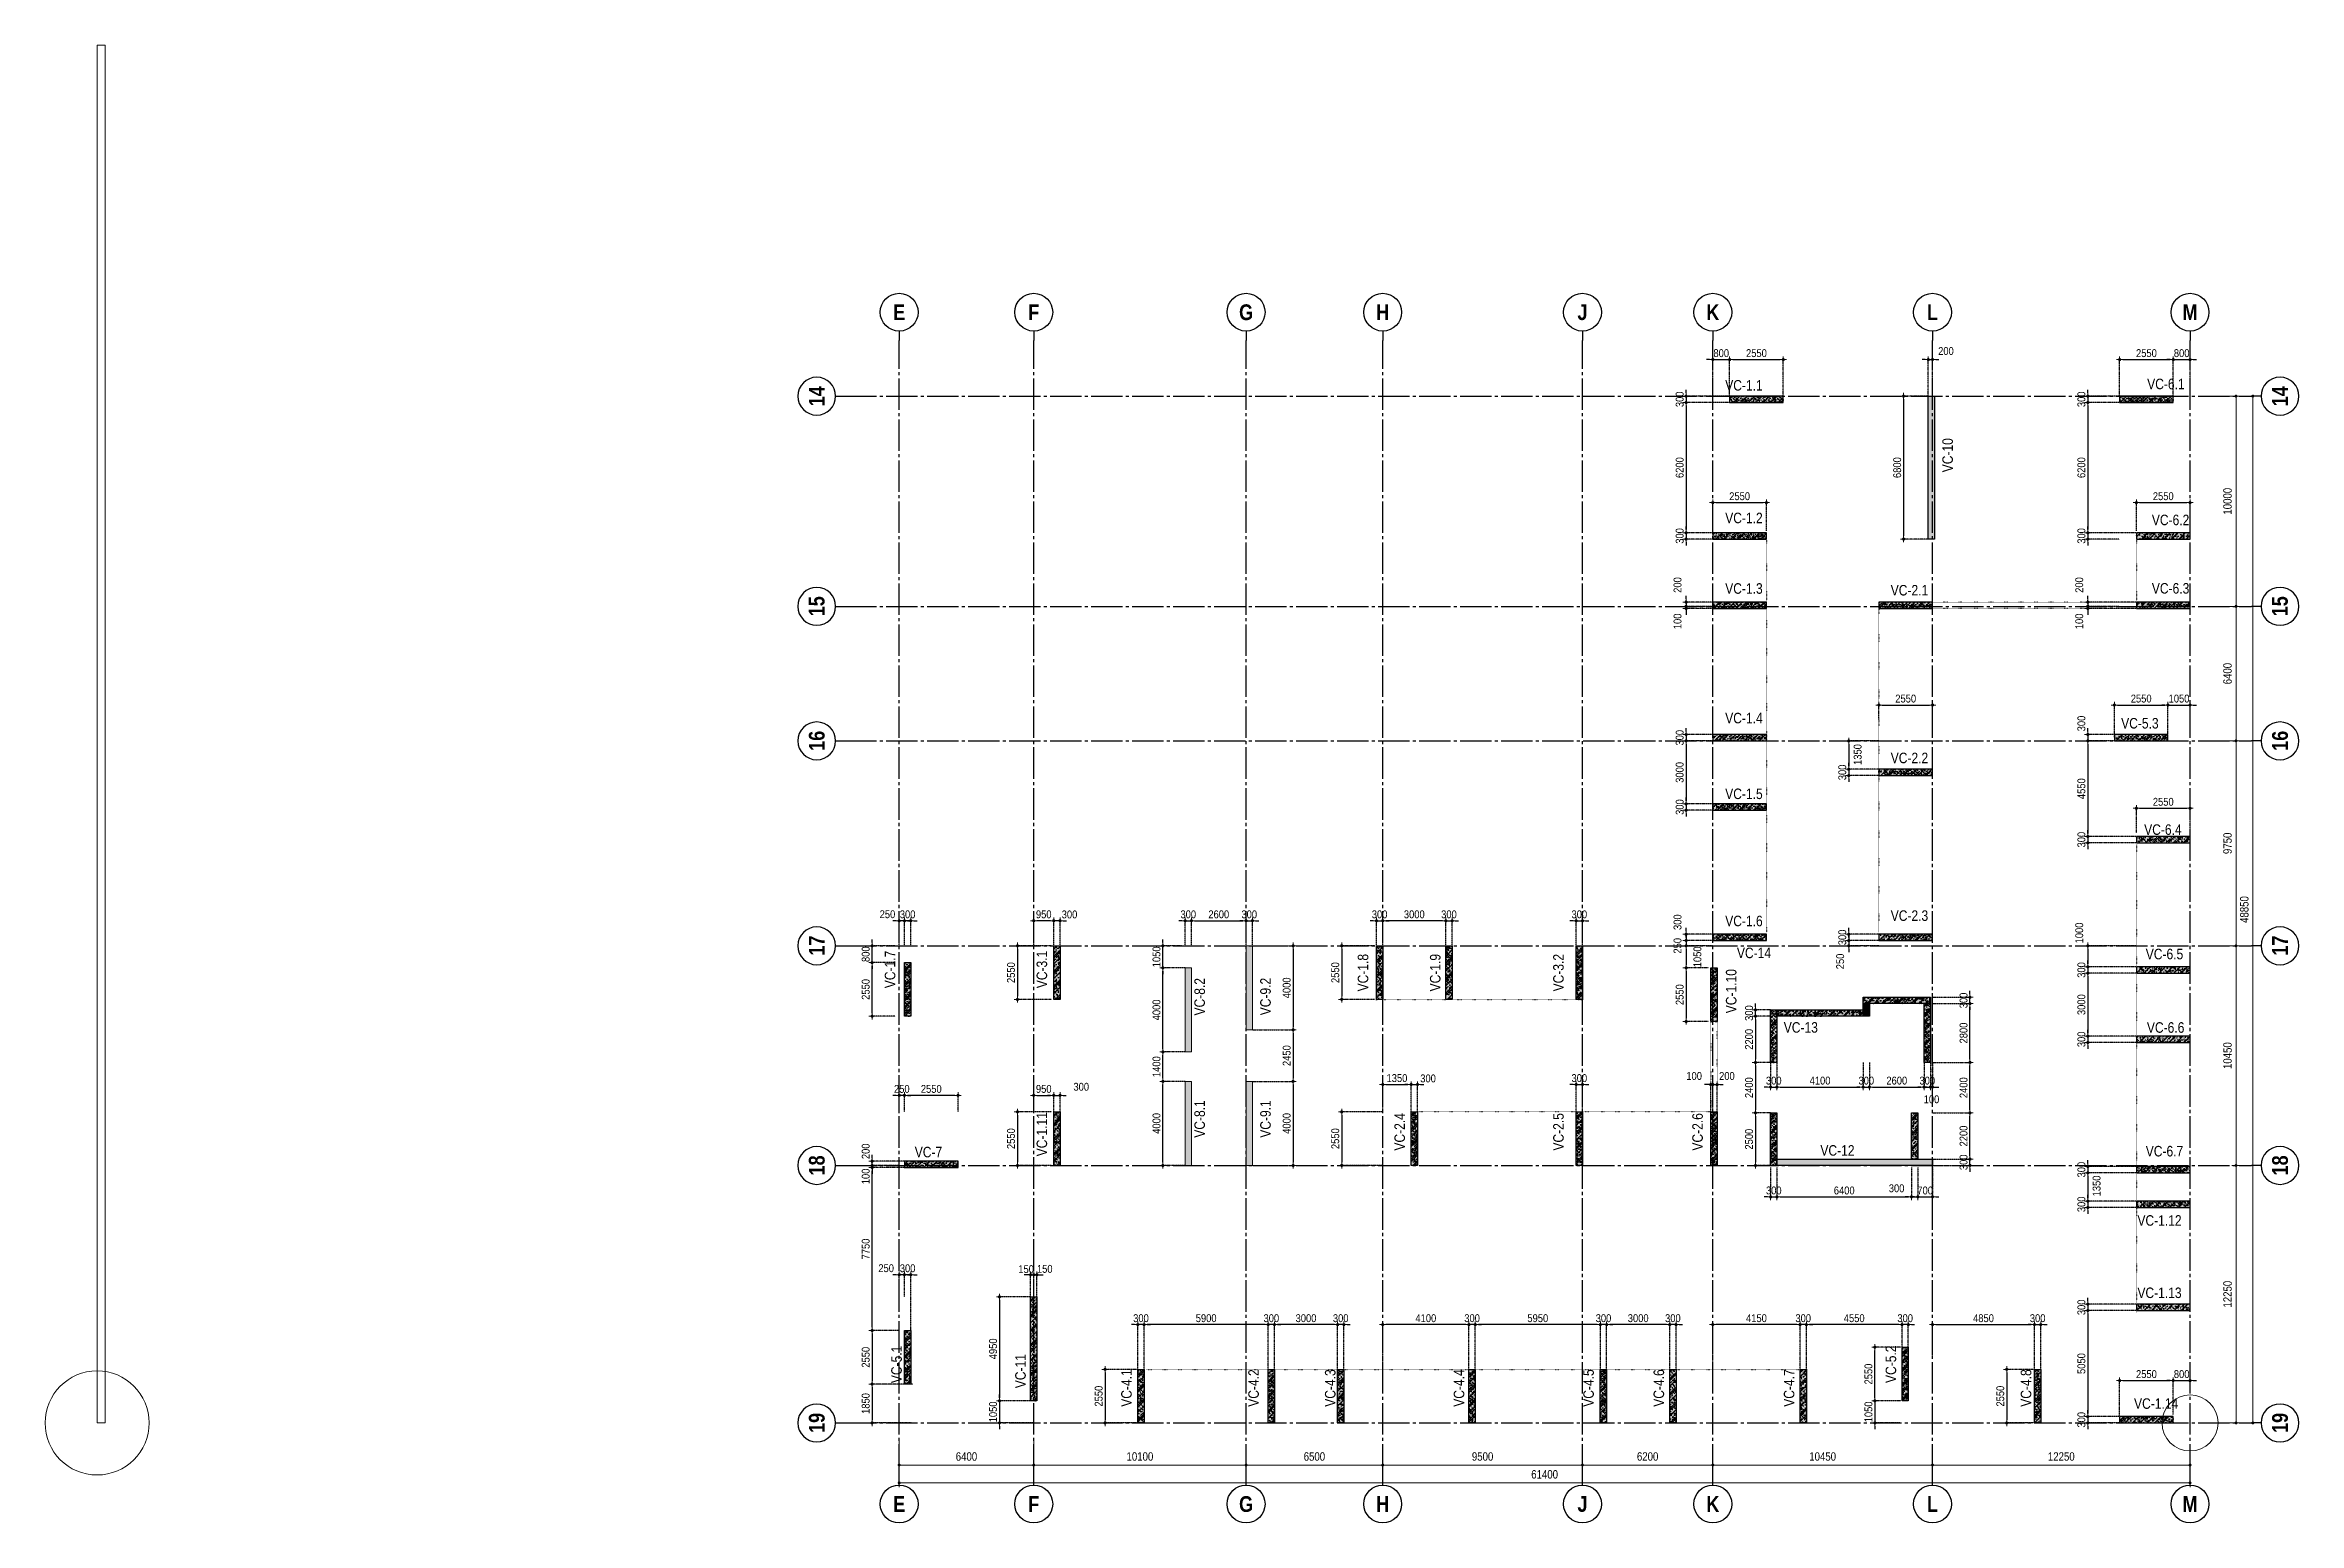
# Model space of a CAD drawing. Header units: millimetres. Extents: x -3973692 to -2843767, y 592734 to 838475.
# Drawn here: x -2950971 to -2843767, y 605224 to 675534 of the extents above; entities that cross this region are included whole.
import ezdxf
from ezdxf.enums import TextEntityAlignment as Align

# ---------------------------------------------------------------- set-up
doc = ezdxf.new("R2010")
doc.units = ezdxf.units.MM
doc.header["$MEASUREMENT"] = 0
doc.header["$PDMODE"] = 3
doc.header["$PDSIZE"] = -20
for name, pattern in [('CHG_XX_Luoi truc-Block C$0$MB_Luoi truc-150-TWC$0$Center101', [13, 10, -1, 1, -1]), ('DIVIDE2', [15.875, 6.35, -3.175, 0, -3.175, 0, -3.175]), ('DOT2', [0.125, 0, -0.125]), ('HIDDEN5', [2.8375, 1.25, -1.5875])]:
    doc.linetypes.add(name, pattern=pattern)
doc.layers.get('0').update_dxf_attribs({"lineweight": 9})
doc.layers.get('Defpoints').update_dxf_attribs({"color": 10, "lineweight": 0})
for name, color, linetype, lineweight in [("'S_General_Dim_1", 1, 'Continuous', 18), ("'S_General_Divide_3 Intermediate", 3, 'DIVIDE2', 40), ('CHG_XX_Cot_Block C-T8-15$0$Ap0302_PC', 150, 'Continuous', 9), ('CHG_XX_Cot_Block C-T8-15$0$Dim 200', 1, 'Continuous', 5), ('CHG_XX_Luoi truc-Block C$0$Dim 200', 1, 'Continuous', 5), ('TEXT', 7, 'Continuous', 15)]:
    doc.layers.add(name, color=color, linetype=linetype, lineweight=lineweight)
for name, color, linetype in [('CHG_XX_Cot_Block C-T8-15$0$mb_cot tang 1-3$0$Concrete Line', 6, 'Continuous'), ('CHG_XX_Cot_Block C-T8-15$0$mb_cot tang 14-17 twc$0$Concrete Hatch', 218, 'Continuous'), ('CHG_XX_Cot_Block C-T8-15$0$mb_cot tang 14-17 twc$0$Concrete Line', 6, 'Continuous'), ('CHG_XX_Cot_Block C-T8-15$0$mb_cot tang 14-17 twc$0$Concrete Solid', 216, 'Continuous'), ('CHG_XX_Luoi truc-Block C$0$MB_Luoi truc-150-TWC$0$Grid', 34, 'Continuous'), ('CHG_XX_Luoi truc-Block C$0$MB_Luoi truc-150-TWC$0$Grid Line', 251, 'CHG_XX_Luoi truc-Block C$0$MB_Luoi truc-150-TWC$0$Center101'), ('dim', 1, 'Continuous')]:
    doc.layers.add(name, color=color, linetype=linetype)
doc.styles.add('arial', font='arial.ttf', dxfattribs={"width": 0.85})
doc.styles.add('CHG_XX_Luoi truc-Block C$0$MB_Luoi truc-150-TWC$0$Grid A-F$0$VNI-HelveCB', font='')
doc.styles.add('CHG_XX_Luoi truc-Block C$0$Star-HelCon', font='')
doc.styles.add('TTP-HelCon', font='')
doc.styles.get('CHG_XX_Luoi truc-Block C$0$MB_Luoi truc-150-TWC$0$Grid A-F$0$VNI-HelveCB').set_extended_font_data('VNI-Helve-Condense', bold=True)
doc.styles.get('CHG_XX_Luoi truc-Block C$0$Star-HelCon').set_extended_font_data('VNI-Helve-Condense')
doc.styles.get('TTP-HelCon').set_extended_font_data('VNI-Helve-Condense')
doc.dimstyles.new('150', dxfattribs={"dimscale": 150, "dimtxt": 2.5, "dimasz": 1, "dimexe": 0, "dimexo": 0, "dimgap": 0.75, "dimtad": 1, "dimdec": 0, "dimzin": 9, "dimdsep": 46, "dimtxsty": 'arial', "dimblk1": 'DIMDOT', "dimblk2": 'DIMDOT', "dimsah": 1, "dimcen": 2, "dimdle": 3, "dimclre": 8, "dimclrt": 2, "dimadec": 0, "dimazin": 0, "dimtfac": 1, "dimtdec": 0, "dimtix": 1, "dimtmove": 2, "dimatfit": 3, "dimldrblk": 'DIMPIJL', "dimfxl": 1, "dimtvp": 1.8, "dimtolj": 1, "dimtzin": 0, "dimarcsym": 0})
doc.dimstyles.new('CHG_XX_Luoi truc-Block C$0$Dim 200', dxfattribs={"dimscale": 200, "dimtxt": 2, "dimasz": 0.7, "dimexe": 1, "dimexo": 1, "dimgap": 1, "dimtad": 1, "dimdec": 0, "dimzin": 12, "dimdsep": 46, "dimtxsty": 'CHG_XX_Luoi truc-Block C$0$Star-HelCon', "dimblk": 'CHG_XX_Luoi truc-Block C$0$_Dot', "dimcen": 1, "dimclrd": 256, "dimclre": 256, "dimclrt": 3, "dimadec": 0, "dimazin": 0, "dimtfac": 1, "dimtdec": 0, "dimtix": 1, "dimtmove": 2, "dimatfit": 3, "dimldrblk": 'CHG_XX_Luoi truc-Block C$0$HTT Arrow 30', "dimfxl": 1, "dimtolj": 1, "dimtzin": 0, "dimarcsym": 0})

msp = doc.modelspace()

# ---------------------------------------------------------------- blocks, each defined once
blk = doc.blocks.new('CHG_XX_Luoi truc-Block C$0$_Dot')
at = {"color": 0, "linetype": 'ByBlock', "lineweight": -2}
blk.add_line((-0.5, 0), (-1, 0), dxfattribs=at)
at = {"color": 0, "linetype": 'ByBlock', "const_width": 0.5}
blk.add_lwpolyline([(-0.25, 0, 1), (0.25, 0, 1)], format="xyb", close=True, dxfattribs=at)
blk = doc.blocks.new('*D3095')
at = {"layer": 'CHG_XX_Luoi truc-Block C$0$Dim 200', "lineweight": -2, "transparency": 16777216}
for p, q in [((8004543, 947525), (8004543, 946191)), ((8010943, 947525), (8010943, 946191)), ((8004683, 946391), (8010803, 946391))]:
    blk.add_line(p, q, dxfattribs=at)
at = {"layer": 'Defpoints', "color": 0, "transparency": 16777216}
for p in [(8004543, 947725), (8010943, 947725), (8010943, 946391)]:
    blk.add_point(p, dxfattribs=at)
at = {"layer": 'CHG_XX_Luoi truc-Block C$0$Dim 200', "lineweight": -2, "transparency": 16777216, "xscale": 140, "yscale": 140, "zscale": 140, "rotation": 180}
blk.add_blockref('CHG_XX_Luoi truc-Block C$0$_Dot', (8004543, 946391), dxfattribs=at)
at = {"layer": 'CHG_XX_Luoi truc-Block C$0$Dim 200', "lineweight": -2, "transparency": 16777216, "xscale": 140, "yscale": 140, "zscale": 140}
blk.add_blockref('CHG_XX_Luoi truc-Block C$0$_Dot', (8010943, 946391), dxfattribs=at)
at = {"layer": 'CHG_XX_Luoi truc-Block C$0$Dim 200', "color": 3, "transparency": 16777216, "insert": (8007743, 946795), "char_height": 400, "attachment_point": 5, "style": 'CHG_XX_Luoi truc-Block C$0$Star-HelCon'}
blk.add_mtext('\\A1;6400', dxfattribs=at)
blk = doc.blocks.new('CHG_XX_Luoi truc-Block C$0$HTT Arrow 30')
blk.add_hatch(color=256).paths.add_polyline_path([(-2.5, 0.375), (-2.5, -0.375), (0, 0)])
at = {"color": 0, "linetype": 'ByBlock', "lineweight": -2}
for p, q in [((0, 0), (-2.5, 0.375)), ((-2.5, -0.375), (-2.5, 0.375)), ((0, 0), (-2.5, -0.375))]:
    blk.add_line(p, q, dxfattribs=at)
blk = doc.blocks.new('*D3096')
at = {"layer": 'CHG_XX_Luoi truc-Block C$0$Dim 200', "lineweight": -2, "transparency": 16777216}
for p, q in [((8010943, 947525), (8010943, 946191)), ((8021043, 946865), (8021043, 946191)), ((8011083, 946391), (8020903, 946391))]:
    blk.add_line(p, q, dxfattribs=at)
at = {"layer": 'Defpoints', "color": 0, "transparency": 16777216}
for p in [(8010943, 947725), (8021043, 947065), (8021043, 946391)]:
    blk.add_point(p, dxfattribs=at)
at = {"layer": 'CHG_XX_Luoi truc-Block C$0$Dim 200', "lineweight": -2, "transparency": 16777216, "xscale": 140, "yscale": 140, "zscale": 140, "rotation": 180}
blk.add_blockref('CHG_XX_Luoi truc-Block C$0$_Dot', (8010943, 946391), dxfattribs=at)
at = {"layer": 'CHG_XX_Luoi truc-Block C$0$Dim 200', "lineweight": -2, "transparency": 16777216, "xscale": 140, "yscale": 140, "zscale": 140}
blk.add_blockref('CHG_XX_Luoi truc-Block C$0$_Dot', (8021043, 946391), dxfattribs=at)
at = {"layer": 'CHG_XX_Luoi truc-Block C$0$Dim 200', "color": 3, "transparency": 16777216, "insert": (8015993, 946795), "char_height": 400, "attachment_point": 5, "style": 'CHG_XX_Luoi truc-Block C$0$Star-HelCon'}
blk.add_mtext('\\A1;10100', dxfattribs=at)
blk = doc.blocks.new('*D3097')
at = {"layer": 'CHG_XX_Luoi truc-Block C$0$Dim 200', "lineweight": -2, "transparency": 16777216}
for p, q in [((8021043, 946865), (8021043, 946191)), ((8027543, 946865), (8027543, 946191)), ((8021183, 946391), (8027403, 946391))]:
    blk.add_line(p, q, dxfattribs=at)
at = {"layer": 'Defpoints', "color": 0, "transparency": 16777216}
for p in [(8021043, 947065), (8027543, 947065), (8027543, 946391)]:
    blk.add_point(p, dxfattribs=at)
at = {"layer": 'CHG_XX_Luoi truc-Block C$0$Dim 200', "lineweight": -2, "transparency": 16777216, "xscale": 140, "yscale": 140, "zscale": 140, "rotation": 180}
blk.add_blockref('CHG_XX_Luoi truc-Block C$0$_Dot', (8021043, 946391), dxfattribs=at)
at = {"layer": 'CHG_XX_Luoi truc-Block C$0$Dim 200', "lineweight": -2, "transparency": 16777216, "xscale": 140, "yscale": 140, "zscale": 140}
blk.add_blockref('CHG_XX_Luoi truc-Block C$0$_Dot', (8027543, 946391), dxfattribs=at)
at = {"layer": 'CHG_XX_Luoi truc-Block C$0$Dim 200', "color": 3, "transparency": 16777216, "insert": (8024293, 946795), "char_height": 400, "attachment_point": 5, "style": 'CHG_XX_Luoi truc-Block C$0$Star-HelCon'}
blk.add_mtext('\\A1;6500', dxfattribs=at)
blk = doc.blocks.new('*D3098')
at = {"layer": 'CHG_XX_Luoi truc-Block C$0$Dim 200', "lineweight": -2, "transparency": 16777216}
for p, q in [((8027543, 946865), (8027543, 946191)), ((8037043, 946865), (8037043, 946191)), ((8027683, 946391), (8036903, 946391))]:
    blk.add_line(p, q, dxfattribs=at)
at = {"layer": 'Defpoints', "color": 0, "transparency": 16777216}
for p in [(8027543, 947065), (8037043, 947065), (8037043, 946391)]:
    blk.add_point(p, dxfattribs=at)
at = {"layer": 'CHG_XX_Luoi truc-Block C$0$Dim 200', "lineweight": -2, "transparency": 16777216, "xscale": 140, "yscale": 140, "zscale": 140, "rotation": 180}
blk.add_blockref('CHG_XX_Luoi truc-Block C$0$_Dot', (8027543, 946391), dxfattribs=at)
at = {"layer": 'CHG_XX_Luoi truc-Block C$0$Dim 200', "lineweight": -2, "transparency": 16777216, "xscale": 140, "yscale": 140, "zscale": 140}
blk.add_blockref('CHG_XX_Luoi truc-Block C$0$_Dot', (8037043, 946391), dxfattribs=at)
at = {"layer": 'CHG_XX_Luoi truc-Block C$0$Dim 200', "color": 3, "transparency": 16777216, "insert": (8032293, 946795), "char_height": 400, "attachment_point": 5, "style": 'CHG_XX_Luoi truc-Block C$0$Star-HelCon'}
blk.add_mtext('\\A1;9500', dxfattribs=at)
blk = doc.blocks.new('*D3099')
at = {"layer": 'CHG_XX_Luoi truc-Block C$0$Dim 200', "lineweight": -2, "transparency": 16777216}
for p, q in [((8037043, 946865), (8037043, 946191)), ((8043243, 946865), (8043243, 946191)), ((8037183, 946391), (8043103, 946391))]:
    blk.add_line(p, q, dxfattribs=at)
at = {"layer": 'Defpoints', "color": 0, "transparency": 16777216}
for p in [(8037043, 947065), (8043243, 947065), (8043243, 946391)]:
    blk.add_point(p, dxfattribs=at)
at = {"layer": 'CHG_XX_Luoi truc-Block C$0$Dim 200', "lineweight": -2, "transparency": 16777216, "xscale": 140, "yscale": 140, "zscale": 140, "rotation": 180}
blk.add_blockref('CHG_XX_Luoi truc-Block C$0$_Dot', (8037043, 946391), dxfattribs=at)
at = {"layer": 'CHG_XX_Luoi truc-Block C$0$Dim 200', "lineweight": -2, "transparency": 16777216, "xscale": 140, "yscale": 140, "zscale": 140}
blk.add_blockref('CHG_XX_Luoi truc-Block C$0$_Dot', (8043243, 946391), dxfattribs=at)
at = {"layer": 'CHG_XX_Luoi truc-Block C$0$Dim 200', "color": 3, "transparency": 16777216, "insert": (8040143, 946795), "char_height": 400, "attachment_point": 5, "style": 'CHG_XX_Luoi truc-Block C$0$Star-HelCon'}
blk.add_mtext('\\A1;6200', dxfattribs=at)
blk = doc.blocks.new('*D3086')
at = {"layer": 'CHG_XX_Luoi truc-Block C$0$Dim 200', "lineweight": -2, "transparency": 16777216}
for p, q in [((8043243, 946865), (8043243, 946191)), ((8053693, 946865), (8053693, 946191)), ((8043383, 946391), (8053553, 946391))]:
    blk.add_line(p, q, dxfattribs=at)
at = {"layer": 'Defpoints', "color": 0, "transparency": 16777216}
for p in [(8043243, 947065), (8053693, 947065), (8053693, 946391)]:
    blk.add_point(p, dxfattribs=at)
at = {"layer": 'CHG_XX_Luoi truc-Block C$0$Dim 200', "lineweight": -2, "transparency": 16777216, "xscale": 140, "yscale": 140, "zscale": 140, "rotation": 180}
blk.add_blockref('CHG_XX_Luoi truc-Block C$0$_Dot', (8043243, 946391), dxfattribs=at)
at = {"layer": 'CHG_XX_Luoi truc-Block C$0$Dim 200', "lineweight": -2, "transparency": 16777216, "xscale": 140, "yscale": 140, "zscale": 140}
blk.add_blockref('CHG_XX_Luoi truc-Block C$0$_Dot', (8053693, 946391), dxfattribs=at)
at = {"layer": 'CHG_XX_Luoi truc-Block C$0$Dim 200', "color": 3, "transparency": 16777216, "insert": (8048468, 946795), "char_height": 400, "attachment_point": 5, "style": 'CHG_XX_Luoi truc-Block C$0$Star-HelCon'}
blk.add_mtext('\\A1;10450', dxfattribs=at)
blk = doc.blocks.new('*D3087')
at = {"layer": 'CHG_XX_Luoi truc-Block C$0$Dim 200', "lineweight": -2, "transparency": 16777216}
for p, q in [((8053693, 946865), (8053693, 946191)), ((8065943, 946839), (8065943, 946191)), ((8053833, 946391), (8065803, 946391))]:
    blk.add_line(p, q, dxfattribs=at)
at = {"layer": 'Defpoints', "color": 0, "transparency": 16777216}
for p in [(8053693, 947065), (8065943, 947039), (8065943, 946391)]:
    blk.add_point(p, dxfattribs=at)
at = {"layer": 'CHG_XX_Luoi truc-Block C$0$Dim 200', "lineweight": -2, "transparency": 16777216, "xscale": 140, "yscale": 140, "zscale": 140, "rotation": 180}
blk.add_blockref('CHG_XX_Luoi truc-Block C$0$_Dot', (8053693, 946391), dxfattribs=at)
at = {"layer": 'CHG_XX_Luoi truc-Block C$0$Dim 200', "lineweight": -2, "transparency": 16777216, "xscale": 140, "yscale": 140, "zscale": 140}
blk.add_blockref('CHG_XX_Luoi truc-Block C$0$_Dot', (8065943, 946391), dxfattribs=at)
at = {"layer": 'CHG_XX_Luoi truc-Block C$0$Dim 200', "color": 3, "transparency": 16777216, "insert": (8059818, 946795), "char_height": 400, "attachment_point": 5, "style": 'CHG_XX_Luoi truc-Block C$0$Star-HelCon'}
blk.add_mtext('\\A1;12250', dxfattribs=at)
blk = doc.blocks.new('*D3088')
at = {"layer": 'CHG_XX_Luoi truc-Block C$0$Dim 200', "lineweight": -2, "transparency": 16777216}
for p, q in [((8004543, 946334), (8004543, 945342)), ((8065943, 946334), (8065943, 945342)), ((8004683, 945542), (8065803, 945542))]:
    blk.add_line(p, q, dxfattribs=at)
at = {"layer": 'Defpoints', "color": 0, "transparency": 16777216}
for p in [(8004543, 946534), (8065943, 946534), (8065943, 945542)]:
    blk.add_point(p, dxfattribs=at)
at = {"layer": 'CHG_XX_Luoi truc-Block C$0$Dim 200', "lineweight": -2, "transparency": 16777216, "xscale": 140, "yscale": 140, "zscale": 140, "rotation": 180}
blk.add_blockref('CHG_XX_Luoi truc-Block C$0$_Dot', (8004543, 945542), dxfattribs=at)
at = {"layer": 'CHG_XX_Luoi truc-Block C$0$Dim 200', "lineweight": -2, "transparency": 16777216, "xscale": 140, "yscale": 140, "zscale": 140}
blk.add_blockref('CHG_XX_Luoi truc-Block C$0$_Dot', (8065943, 945542), dxfattribs=at)
at = {"layer": 'CHG_XX_Luoi truc-Block C$0$Dim 200', "color": 3, "transparency": 16777216, "insert": (8035243, 945946), "char_height": 400, "attachment_point": 5, "style": 'CHG_XX_Luoi truc-Block C$0$Star-HelCon'}
blk.add_mtext('\\A1;61400', dxfattribs=at)
blk = doc.blocks.new('*D3089')
at = {"layer": 'CHG_XX_Luoi truc-Block C$0$Dim 200', "lineweight": -2, "transparency": 16777216}
for p, q in [((8067040, 997244), (8068331, 997244)), ((8068131, 997104), (8068131, 987384)), ((8067040, 987244), (8068331, 987244))]:
    blk.add_line(p, q, dxfattribs=at)
at = {"layer": 'Defpoints', "color": 0, "transparency": 16777216}
for p in [(8066840, 997244), (8066840, 987244), (8068131, 987244)]:
    blk.add_point(p, dxfattribs=at)
at = {"layer": 'CHG_XX_Luoi truc-Block C$0$Dim 200', "lineweight": -2, "transparency": 16777216, "xscale": 140, "yscale": 140, "zscale": 140}
for p, rotation in [((8068131, 997244), 90), ((8068131, 987244), 270)]:
    blk.add_blockref('CHG_XX_Luoi truc-Block C$0$_Dot', p, dxfattribs=dict(at, rotation=rotation))
at = {"layer": 'CHG_XX_Luoi truc-Block C$0$Dim 200', "color": 3, "transparency": 16777216, "insert": (8067727, 992244), "char_height": 400, "attachment_point": 5, "rotation": 90, "style": 'CHG_XX_Luoi truc-Block C$0$Star-HelCon'}
blk.add_mtext('\\A1;10000', dxfattribs=at)
blk = doc.blocks.new('*D3090')
at = {"layer": 'CHG_XX_Luoi truc-Block C$0$Dim 200', "lineweight": -2, "transparency": 16777216}
for p, q in [((8067040, 987244), (8068331, 987244)), ((8068131, 987104), (8068131, 980984)), ((8067460, 980844), (8068331, 980844))]:
    blk.add_line(p, q, dxfattribs=at)
at = {"layer": 'Defpoints', "color": 0, "transparency": 16777216}
for p in [(8066840, 987244), (8067260, 980844), (8068131, 980844)]:
    blk.add_point(p, dxfattribs=at)
at = {"layer": 'CHG_XX_Luoi truc-Block C$0$Dim 200', "lineweight": -2, "transparency": 16777216, "xscale": 140, "yscale": 140, "zscale": 140}
for p, rotation in [((8068131, 987244), 90), ((8068131, 980844), 270)]:
    blk.add_blockref('CHG_XX_Luoi truc-Block C$0$_Dot', p, dxfattribs=dict(at, rotation=rotation))
at = {"layer": 'CHG_XX_Luoi truc-Block C$0$Dim 200', "color": 3, "transparency": 16777216, "insert": (8067727, 984044), "char_height": 400, "attachment_point": 5, "rotation": 90, "style": 'CHG_XX_Luoi truc-Block C$0$Star-HelCon'}
blk.add_mtext('\\A1;6400', dxfattribs=at)
blk = doc.blocks.new('*D3091')
at = {"layer": 'CHG_XX_Luoi truc-Block C$0$Dim 200', "lineweight": -2, "transparency": 16777216}
for p, q in [((8067460, 980844), (8068331, 980844)), ((8068131, 980704), (8068131, 971234)), ((8067792, 971094), (8068331, 971094))]:
    blk.add_line(p, q, dxfattribs=at)
at = {"layer": 'Defpoints', "color": 0, "transparency": 16777216}
for p in [(8067260, 980844), (8067592, 971094), (8068131, 971094)]:
    blk.add_point(p, dxfattribs=at)
at = {"layer": 'CHG_XX_Luoi truc-Block C$0$Dim 200', "lineweight": -2, "transparency": 16777216, "xscale": 140, "yscale": 140, "zscale": 140}
for p, rotation in [((8068131, 980844), 90), ((8068131, 971094), 270)]:
    blk.add_blockref('CHG_XX_Luoi truc-Block C$0$_Dot', p, dxfattribs=dict(at, rotation=rotation))
at = {"layer": 'CHG_XX_Luoi truc-Block C$0$Dim 200', "color": 3, "transparency": 16777216, "insert": (8067727, 975969), "char_height": 400, "attachment_point": 5, "rotation": 90, "style": 'CHG_XX_Luoi truc-Block C$0$Star-HelCon'}
blk.add_mtext('\\A1;9750', dxfattribs=at)
blk = doc.blocks.new('*D3092')
at = {"layer": 'CHG_XX_Luoi truc-Block C$0$Dim 200', "lineweight": -2, "transparency": 16777216}
for p, q in [((8067792, 971094), (8068331, 971094)), ((8068131, 970954), (8068131, 960784)), ((8067924, 960644), (8068331, 960644))]:
    blk.add_line(p, q, dxfattribs=at)
at = {"layer": 'Defpoints', "color": 0, "transparency": 16777216}
for p in [(8067592, 971094), (8067724, 960644), (8068131, 960644)]:
    blk.add_point(p, dxfattribs=at)
at = {"layer": 'CHG_XX_Luoi truc-Block C$0$Dim 200', "lineweight": -2, "transparency": 16777216, "xscale": 140, "yscale": 140, "zscale": 140}
for p, rotation in [((8068131, 971094), 90), ((8068131, 960644), 270)]:
    blk.add_blockref('CHG_XX_Luoi truc-Block C$0$_Dot', p, dxfattribs=dict(at, rotation=rotation))
at = {"layer": 'CHG_XX_Luoi truc-Block C$0$Dim 200', "color": 3, "transparency": 16777216, "insert": (8067727, 965869), "char_height": 400, "attachment_point": 5, "rotation": 90, "style": 'CHG_XX_Luoi truc-Block C$0$Star-HelCon'}
blk.add_mtext('\\A1;10450', dxfattribs=at)
blk = doc.blocks.new('*D3093')
at = {"layer": 'CHG_XX_Luoi truc-Block C$0$Dim 200', "lineweight": -2, "transparency": 16777216}
for p, q in [((8067924, 960644), (8068331, 960644)), ((8068131, 960504), (8068131, 948534)), ((8067610, 948394), (8068331, 948394))]:
    blk.add_line(p, q, dxfattribs=at)
at = {"layer": 'Defpoints', "color": 0, "transparency": 16777216}
for p in [(8067724, 960644), (8067410, 948394), (8068131, 948394)]:
    blk.add_point(p, dxfattribs=at)
at = {"layer": 'CHG_XX_Luoi truc-Block C$0$Dim 200', "lineweight": -2, "transparency": 16777216, "xscale": 140, "yscale": 140, "zscale": 140}
for p, rotation in [((8068131, 960644), 90), ((8068131, 948394), 270)]:
    blk.add_blockref('CHG_XX_Luoi truc-Block C$0$_Dot', p, dxfattribs=dict(at, rotation=rotation))
at = {"layer": 'CHG_XX_Luoi truc-Block C$0$Dim 200', "color": 3, "transparency": 16777216, "insert": (8067727, 954519), "char_height": 400, "attachment_point": 5, "rotation": 90, "style": 'CHG_XX_Luoi truc-Block C$0$Star-HelCon'}
blk.add_mtext('\\A1;12250', dxfattribs=at)
blk = doc.blocks.new('*D3094')
at = {"layer": 'CHG_XX_Luoi truc-Block C$0$Dim 200', "lineweight": -2, "transparency": 16777216}
for p, q in [((8067887, 997244), (8069131, 997244)), ((8068931, 997104), (8068931, 948534)), ((8067887, 948394), (8069131, 948394))]:
    blk.add_line(p, q, dxfattribs=at)
at = {"layer": 'Defpoints', "color": 0, "transparency": 16777216}
for p in [(8067687, 997244), (8067687, 948394), (8068931, 948394)]:
    blk.add_point(p, dxfattribs=at)
at = {"layer": 'CHG_XX_Luoi truc-Block C$0$Dim 200', "lineweight": -2, "transparency": 16777216, "xscale": 140, "yscale": 140, "zscale": 140}
for p, rotation in [((8068931, 997244), 90), ((8068931, 948394), 270)]:
    blk.add_blockref('CHG_XX_Luoi truc-Block C$0$_Dot', p, dxfattribs=dict(at, rotation=rotation))
at = {"layer": 'CHG_XX_Luoi truc-Block C$0$Dim 200', "color": 3, "transparency": 16777216, "insert": (8068526, 972819), "char_height": 400, "attachment_point": 5, "rotation": 90, "style": 'CHG_XX_Luoi truc-Block C$0$Star-HelCon'}
blk.add_mtext('\\A1;48850', dxfattribs=at)
blk = doc.blocks.new('*U3101')
at = {"layer": 'CHG_XX_Luoi truc-Block C$0$MB_Luoi truc-150-TWC$0$Grid', "lineweight": -2}
for p, q in [((0, 449), (0, 446)), ((0, -3), (0, 0))]:
    blk.add_line(p, q, dxfattribs=at)
for centre in [(0, 455), (0, -9)]:
    blk.add_circle(centre, 6, dxfattribs=at)
at = {"layer": 'CHG_XX_Luoi truc-Block C$0$MB_Luoi truc-150-TWC$0$Grid Line'}
blk.add_line((0, 0), (0, 446), dxfattribs=at)
at = {"layer": 'CHG_XX_Luoi truc-Block C$0$MB_Luoi truc-150-TWC$0$Grid', "lineweight": -2, "style": 'CHG_XX_Luoi truc-Block C$0$MB_Luoi truc-150-TWC$0$Grid A-F$0$VNI-HelveCB'}
for tag, p in [('GRIDSUB', (0, 455)), ('GRID', (0, -9))]:
    blk.add_attdef(tag, text='', height=5, dxfattribs=at).set_placement(p, align=Align.MIDDLE)
blk = doc.blocks.new('*U3103')
at = {"layer": 'CHG_XX_Luoi truc-Block C$0$MB_Luoi truc-150-TWC$0$Grid', "lineweight": -2}
for p, q in [((0, 363), (0, 360)), ((0, -3), (0, 0))]:
    blk.add_line(p, q, dxfattribs=at)
for centre in [(0, 369), (0, -9)]:
    blk.add_circle(centre, 6, dxfattribs=at)
at = {"layer": 'CHG_XX_Luoi truc-Block C$0$MB_Luoi truc-150-TWC$0$Grid Line'}
blk.add_line((0, 0), (0, 360), dxfattribs=at)
at = {"layer": 'CHG_XX_Luoi truc-Block C$0$MB_Luoi truc-150-TWC$0$Grid', "lineweight": -2, "style": 'CHG_XX_Luoi truc-Block C$0$MB_Luoi truc-150-TWC$0$Grid A-F$0$VNI-HelveCB'}
for tag, p in [('GRIDSUB', (0, 369)), ('GRID', (0, -9))]:
    blk.add_attdef(tag, text='', height=5, dxfattribs=at).set_placement(p, align=Align.MIDDLE)
blk = doc.blocks.new('*U3102')
at = {"layer": 'CHG_XX_Luoi truc-Block C$0$MB_Luoi truc-150-TWC$0$Grid', "lineweight": -2}
for p, q in [((0, 363), (0, 360)), ((0, -3), (0, 0))]:
    blk.add_line(p, q, dxfattribs=at)
for centre in [(0, 369), (0, -9)]:
    blk.add_circle(centre, 6, dxfattribs=at)
at = {"layer": 'CHG_XX_Luoi truc-Block C$0$MB_Luoi truc-150-TWC$0$Grid Line'}
blk.add_line((0, 0), (0, 360), dxfattribs=at)
at = {"layer": 'CHG_XX_Luoi truc-Block C$0$MB_Luoi truc-150-TWC$0$Grid', "lineweight": -2, "style": 'CHG_XX_Luoi truc-Block C$0$MB_Luoi truc-150-TWC$0$Grid A-F$0$VNI-HelveCB'}
for tag, p in [('GRIDSUB', (0, 369)), ('GRID', (0, -9))]:
    blk.add_attdef(tag, text='', height=5, dxfattribs=at).set_placement(p, align=Align.MIDDLE)
blk = doc.blocks.new('*U3207')
at = {"layer": 'CHG_XX_Cot_Block C-T8-15$0$mb_cot tang 14-17 twc$0$Concrete Hatch'}
h = blk.add_hatch(dxfattribs=at)
h.set_pattern_fill('CONCRETE', color=256, scale=50, style=0, pattern_type=2)
h.set_pattern_definition([(45, (1000, -50), (-176.777, 176.777), []), (45, (1000, 1e-13), (-353.55, 353.55), []), (50, (1000, -50), (358.63, -31.376), [37.5, -412.5]), (355, (1000, -50), (-69.376, 376.096), [30, -330]), (100.451, (1029.9, -52.6), (289.255, 344.72), [31.87, -350.57]), (46.184, (1000, 50), (533.62, -82.76), [56.25, -618.75]), (96.636, (1044.47, 43.1), (467.33, 487.06), [47.8, -525.86]), (351.184, (1000, 50), (467.33, 487.06), [45, -495]), (21, (1050, 25), (298.454, -201.31), [37.5, -412.5]), (326, (1050, 25), (121.66, 362.575), [30, -330]), (71.451, (1074.87, 8.22), (420.11, 161.265), [31.87, -350.57]), (37.5, (1000, -50), (6.08, 166.447), [0, -326, 0, -335, 0, -331.25]), (7.5, (1000, -50), (131.535, 197.206), [0, -191, 0, -318.5, 0, -126.25]), (327.5, (888.5, -50), (266.911, -11.277), [0, -125, 0, -390, 0, -517.5]), (317.5, (838.5, -50), (291.593, 50.052), [0, -162.5, 0, -259, 0, -367.5]), (0, (1175, 125), (0, 875), [87.5, -787.5]), (0, (1437.5, 300), (0, 875), [87.5, -787.5]), (0, (1262.5, 650), (0, 875), [87.5, -350, 87.5, -350]), (90, (1175, 125), (-875, 5e-14), [87.5, -787.5]), (90, (1262.5, 650), (-875, 5e-14), [87.5, -787.5]), (90, (1525, 300), (-875, 5e-14), [87.5, -787.5]), (90, (1700, 562.5), (-875, 5e-14), [87.5, -787.5]), (135, (1262.5, 125), (-875.02, 9e-14), [123.76, -1113.7]), (135, (1350, 650), (-875.02, 9e-14), [123.76, -1113.7]), (45, (1437.5, 300), (9e-14, 875.02), [123.76, -247.49, 123.76, -742.46]), (0, (825, -50), (87.5, 87.5), [-175, 0])])
h.paths.add_polyline_path([(-750, 150), (-750, -150), (1800, -150), (1800, 150)])
at = {"layer": 'CHG_XX_Cot_Block C-T8-15$0$mb_cot tang 14-17 twc$0$Concrete Solid'}
blk.add_hatch(color=256, dxfattribs=at).paths.add_polyline_path([(-750, 150), (-750, -150), (1800, -150), (1800, 150)])
at = {"layer": 'CHG_XX_Cot_Block C-T8-15$0$mb_cot tang 14-17 twc$0$Concrete Line'}
blk.add_lwpolyline([(-750, 150), (-750, -150), (1800, -150), (1800, 150)], close=True, dxfattribs=at)
blk = doc.blocks.new('*U3195')
at = {"layer": 'CHG_XX_Cot_Block C-T8-15$0$mb_cot tang 14-17 twc$0$Concrete Hatch'}
h = blk.add_hatch(dxfattribs=at)
h.set_pattern_fill('CONCRETE', color=256, scale=50, style=0, pattern_type=2)
h.set_pattern_definition([(45, (1000, -150), (-176.777, 176.777), []), (45, (1000, -100), (-353.55, 353.55), []), (50, (1000, -150), (358.63, -31.376), [37.5, -412.5]), (355, (1000, -150), (-69.376, 376.096), [30, -330]), (100.451, (1029.9, -152.6), (289.255, 344.72), [31.87, -350.57]), (46.184, (1000, -50), (533.62, -82.76), [56.25, -618.75]), (96.636, (1044.47, -56.9), (467.33, 487.06), [47.8, -525.86]), (351.184, (1000, -50), (467.33, 487.06), [45, -495]), (21, (1050, -75), (298.454, -201.31), [37.5, -412.5]), (326, (1050, -75), (121.66, 362.575), [30, -330]), (71.451, (1074.87, -91.78), (420.11, 161.265), [31.87, -350.57]), (37.5, (1000, -150), (6.08, 166.447), [0, -326, 0, -335, 0, -331.25]), (7.5, (1000, -150), (131.535, 197.206), [0, -191, 0, -318.5, 0, -126.25]), (327.5, (888.5, -150), (266.911, -11.277), [0, -125, 0, -390, 0, -517.5]), (317.5, (838.5, -150), (291.593, 50.052), [0, -162.5, 0, -259, 0, -367.5]), (0, (1175, 25), (0, 875), [87.5, -787.5]), (0, (1437.5, 200), (0, 875), [87.5, -787.5]), (0, (1262.5, 550), (0, 875), [87.5, -350, 87.5, -350]), (90, (1175, 25), (-875, 5e-14), [87.5, -787.5]), (90, (1262.5, 550), (-875, 5e-14), [87.5, -787.5]), (90, (1525, 200), (-875, 5e-14), [87.5, -787.5]), (90, (1700, 462.5), (-875, 5e-14), [87.5, -787.5]), (135, (1262.5, 25), (-875.02, 9e-14), [123.76, -1113.7]), (135, (1350, 550), (-875.02, 9e-14), [123.76, -1113.7]), (45, (1437.5, 200), (9e-14, 875.02), [123.76, -247.49, 123.76, -742.46]), (0, (825, -150), (87.5, 87.5), [-175, 0])])
h.paths.add_polyline_path([(-750, 100), (-750, -200), (1800, -200), (1800, 100)])
at = {"layer": 'CHG_XX_Cot_Block C-T8-15$0$mb_cot tang 14-17 twc$0$Concrete Solid'}
blk.add_hatch(color=256, dxfattribs=at).paths.add_polyline_path([(-750, 100), (-750, -200), (1800, -200), (1800, 100)])
at = {"layer": 'CHG_XX_Cot_Block C-T8-15$0$mb_cot tang 14-17 twc$0$Concrete Line'}
blk.add_lwpolyline([(-750, 100), (-750, -200), (1800, -200), (1800, 100)], close=True, dxfattribs=at)
blk = doc.blocks.new('*U3205')
at = {"layer": 'CHG_XX_Cot_Block C-T8-15$0$mb_cot tang 14-17 twc$0$Concrete Hatch'}
h = blk.add_hatch(dxfattribs=at)
h.set_pattern_fill('CONCRETE', color=256, scale=50, style=0, pattern_type=2)
h.set_pattern_definition([(45, (1000, 50), (-176.777, 176.777), []), (45, (1000, 100), (-353.55, 353.55), []), (50, (1000, 50), (358.63, -31.376), [37.5, -412.5]), (355, (1000, 50), (-69.376, 376.096), [30, -330]), (100.451, (1029.9, 47.4), (289.255, 344.72), [31.87, -350.57]), (46.184, (1000, 150), (533.62, -82.76), [56.25, -618.75]), (96.636, (1044.47, 143.1), (467.33, 487.06), [47.8, -525.86]), (351.184, (1000, 150), (467.33, 487.06), [45, -495]), (21, (1050, 125), (298.454, -201.31), [37.5, -412.5]), (326, (1050, 125), (121.66, 362.575), [30, -330]), (71.451, (1074.87, 108.22), (420.11, 161.265), [31.87, -350.57]), (37.5, (1000, 50), (6.08, 166.447), [0, -326, 0, -335, 0, -331.25]), (7.5, (1000, 50), (131.535, 197.206), [0, -191, 0, -318.5, 0, -126.25]), (327.5, (888.5, 50), (266.911, -11.277), [0, -125, 0, -390, 0, -517.5]), (317.5, (838.5, 50), (291.593, 50.052), [0, -162.5, 0, -259, 0, -367.5]), (0, (1175, 225), (0, 875), [87.5, -787.5]), (0, (1437.5, 400), (0, 875), [87.5, -787.5]), (0, (1262.5, 750), (0, 875), [87.5, -350, 87.5, -350]), (90, (1175, 225), (-875, 5e-14), [87.5, -787.5]), (90, (1262.5, 750), (-875, 5e-14), [87.5, -787.5]), (90, (1525, 400), (-875, 5e-14), [87.5, -787.5]), (90, (1700, 662.5), (-875, 5e-14), [87.5, -787.5]), (135, (1262.5, 225), (-875.02, 9e-14), [123.76, -1113.7]), (135, (1350, 750), (-875.02, 9e-14), [123.76, -1113.7]), (45, (1437.5, 400), (9e-14, 875.02), [123.76, -247.49, 123.76, -742.46]), (0, (825, 50), (87.5, 87.5), [-175, 0])])
h.paths.add_polyline_path([(-750, 200), (-750, -100), (1800, -100), (1800, 200)])
at = {"layer": 'CHG_XX_Cot_Block C-T8-15$0$mb_cot tang 14-17 twc$0$Concrete Solid'}
blk.add_hatch(color=256, dxfattribs=at).paths.add_polyline_path([(-750, 200), (-750, -100), (1800, -100), (1800, 200)])
at = {"layer": 'CHG_XX_Cot_Block C-T8-15$0$mb_cot tang 14-17 twc$0$Concrete Line'}
blk.add_lwpolyline([(-750, 200), (-750, -100), (1800, -100), (1800, 200)], close=True, dxfattribs=at)
blk = doc.blocks.new('*U3194')
at = {"layer": 'CHG_XX_Cot_Block C-T8-15$0$mb_cot tang 14-17 twc$0$Concrete Hatch'}
h = blk.add_hatch(dxfattribs=at)
h.set_pattern_fill('CONCRETE', color=256, scale=50, style=0, pattern_type=2)
h.set_pattern_definition([(45, (1000, 150), (-176.777, 176.777), []), (45, (1000, 200), (-353.55, 353.55), []), (50, (1000, 150), (358.63, -31.376), [37.5, -412.5]), (355, (1000, 150), (-69.376, 376.096), [30, -330]), (100.451, (1029.9, 147.4), (289.255, 344.72), [31.87, -350.57]), (46.184, (1000, 250), (533.62, -82.76), [56.25, -618.75]), (96.636, (1044.47, 243.1), (467.33, 487.06), [47.8, -525.86]), (351.184, (1000, 250), (467.33, 487.06), [45, -495]), (21, (1050, 225), (298.454, -201.31), [37.5, -412.5]), (326, (1050, 225), (121.66, 362.575), [30, -330]), (71.451, (1074.87, 208.22), (420.11, 161.265), [31.87, -350.57]), (37.5, (1000, 150), (6.08, 166.447), [0, -326, 0, -335, 0, -331.25]), (7.5, (1000, 150), (131.535, 197.206), [0, -191, 0, -318.5, 0, -126.25]), (327.5, (888.5, 150), (266.911, -11.277), [0, -125, 0, -390, 0, -517.5]), (317.5, (838.5, 150), (291.593, 50.052), [0, -162.5, 0, -259, 0, -367.5]), (0, (1175, 325), (0, 875), [87.5, -787.5]), (0, (1437.5, 500), (0, 875), [87.5, -787.5]), (0, (1262.5, 850), (0, 875), [87.5, -350, 87.5, -350]), (90, (1175, 325), (-875, 5e-14), [87.5, -787.5]), (90, (1262.5, 850), (-875, 5e-14), [87.5, -787.5]), (90, (1525, 500), (-875, 5e-14), [87.5, -787.5]), (90, (1700, 762.5), (-875, 5e-14), [87.5, -787.5]), (135, (1262.5, 325), (-875.02, 9e-14), [123.76, -1113.7]), (135, (1350, 850), (-875.02, 9e-14), [123.76, -1113.7]), (45, (1437.5, 500), (9e-14, 875.02), [123.76, -247.49, 123.76, -742.46]), (0, (825, 150), (87.5, 87.5), [-175, 0])])
h.paths.add_polyline_path([(-750, 250), (-750, -50), (1800, -50), (1800, 250)])
at = {"layer": 'CHG_XX_Cot_Block C-T8-15$0$mb_cot tang 14-17 twc$0$Concrete Solid'}
blk.add_hatch(color=256, dxfattribs=at).paths.add_polyline_path([(-750, 250), (-750, -50), (1800, -50), (1800, 250)])
at = {"layer": 'CHG_XX_Cot_Block C-T8-15$0$mb_cot tang 14-17 twc$0$Concrete Line'}
blk.add_lwpolyline([(-750, 250), (-750, -50), (1800, -50), (1800, 250)], close=True, dxfattribs=at)
blk = doc.blocks.new('*U3196')
at = {"layer": 'CHG_XX_Cot_Block C-T8-15$0$mb_cot tang 14-17 twc$0$Concrete Hatch'}
h = blk.add_hatch(dxfattribs=at)
h.set_pattern_fill('CONCRETE', color=256, scale=50, style=0, pattern_type=2)
h.set_pattern_definition([(45, (3400, -50), (-176.777, 176.777), []), (45, (3400, 3e-11), (-353.553, 353.553), []), (50, (3400, -50), (358.63, -31.376), [37.5, -412.5]), (355, (3400, -50), (-69.376, 376.096), [30, -330]), (100.451, (3429.9, -52.6), (289.255, 344.72), [31.87, -350.57]), (46.184, (3400, 50), (533.62, -82.76), [56.25, -618.75]), (96.636, (3444.47, 43.1), (467.33, 487.06), [47.805, -525.856]), (351.184, (3400, 50), (467.33, 487.06), [45, -495]), (21, (3450, 25), (298.454, -201.31), [37.5, -412.5]), (326, (3450, 25), (121.658, 362.575), [30, -330]), (71.451, (3474.87, 8.22), (420.11, 161.265), [31.87, -350.57]), (37.5, (3400, -50), (6.08, 166.447), [0, -326, 0, -335, 0, -331.25]), (7.5, (3400, -50), (131.535, 197.206), [0, -191, 0, -318.5, 0, -126.25]), (327.5, (3288.5, -50), (266.911, -11.2774), [0, -125, 0, -390, 0, -517.5]), (317.5, (3238.5, -50), (291.593, 50.052), [0, -162.5, 0, -259, 0, -367.5]), (0, (3575, 125), (0, 875), [87.5, -787.5]), (0, (3837.5, 300), (0, 875), [87.5, -787.5]), (0, (3662.5, 650), (0, 875), [87.5, -350, 87.5, -350]), (90, (3575, 125), (-875, 5e-14), [87.5, -787.5]), (90, (3662.5, 650), (-875, 5e-14), [87.5, -787.5]), (90, (3925, 300), (-875, 5e-14), [87.5, -787.5]), (90, (4100, 562.5), (-875, 5e-14), [87.5, -787.5]), (135, (3662.5, 125), (-875.02, 9e-14), [123.76, -1113.7]), (135, (3750, 650), (-875.02, 9e-14), [123.76, -1113.7]), (45, (3837.5, 300), (9e-14, 875.02), [123.76, -247.485, 123.76, -742.455]), (0, (3225, -50), (87.5, 87.5), [-175, 0])])
h.paths.add_polyline_path([(-750, 150), (-750, -150), (4200, -150), (4200, 150)])
at = {"layer": 'CHG_XX_Cot_Block C-T8-15$0$mb_cot tang 14-17 twc$0$Concrete Solid'}
blk.add_hatch(color=256, dxfattribs=at).paths.add_polyline_path([(-750, 150), (-750, -150), (4200, -150), (4200, 150)])
at = {"layer": 'CHG_XX_Cot_Block C-T8-15$0$mb_cot tang 14-17 twc$0$Concrete Line'}
blk.add_lwpolyline([(-750, 150), (-750, -150), (4200, -150), (4200, 150)], close=True, dxfattribs=at)
blk = doc.blocks.new('*U3197')
at = {"layer": 'CHG_XX_Cot_Block C-T8-15$0$mb_cot tang 14-17 twc$0$Concrete Hatch'}
h = blk.add_hatch(dxfattribs=at)
h.set_pattern_fill('CONCRETE', color=256, scale=50, style=0, pattern_type=2)
h.set_pattern_definition([(45, (1000, -250), (-176.777, 176.777), []), (45, (1000, -200), (-353.55, 353.55), []), (50, (1000, -250), (358.63, -31.376), [37.5, -412.5]), (355, (1000, -250), (-69.376, 376.096), [30, -330]), (100.451, (1029.9, -252.6), (289.255, 344.72), [31.87, -350.57]), (46.184, (1000, -150), (533.62, -82.76), [56.25, -618.75]), (96.636, (1044.47, -156.9), (467.33, 487.06), [47.8, -525.86]), (351.184, (1000, -150), (467.33, 487.06), [45, -495]), (21, (1050, -175), (298.454, -201.31), [37.5, -412.5]), (326, (1050, -175), (121.66, 362.575), [30, -330]), (71.451, (1074.87, -191.78), (420.11, 161.265), [31.87, -350.57]), (37.5, (1000, -250), (6.08, 166.447), [0, -326, 0, -335, 0, -331.25]), (7.5, (1000, -250), (131.535, 197.206), [0, -191, 0, -318.5, 0, -126.25]), (327.5, (888.5, -250), (266.911, -11.277), [0, -125, 0, -390, 0, -517.5]), (317.5, (838.5, -250), (291.593, 50.052), [0, -162.5, 0, -259, 0, -367.5]), (0, (1175, -75), (0, 875), [87.5, -787.5]), (0, (1437.5, 100), (0, 875), [87.5, -787.5]), (0, (1262.5, 450), (0, 875), [87.5, -350, 87.5, -350]), (90, (1175, -75), (-875, 5e-14), [87.5, -787.5]), (90, (1262.5, 450), (-875, 5e-14), [87.5, -787.5]), (90, (1525, 100), (-875, 5e-14), [87.5, -787.5]), (90, (1700, 362.5), (-875, 5e-14), [87.5, -787.5]), (135, (1262.5, -75), (-875.02, 9e-14), [123.76, -1113.7]), (135, (1350, 450), (-875.02, 9e-14), [123.76, -1113.7]), (45, (1437.5, 100), (9e-14, 875.02), [123.76, -247.49, 123.76, -742.46]), (0, (825, -250), (87.5, 87.5), [-175, 0])])
h.paths.add_polyline_path([(-750, 50), (-750, -250), (1800, -250), (1800, 50)])
at = {"layer": 'CHG_XX_Cot_Block C-T8-15$0$mb_cot tang 14-17 twc$0$Concrete Solid'}
blk.add_hatch(color=256, dxfattribs=at).paths.add_polyline_path([(-750, 50), (-750, -250), (1800, -250), (1800, 50)])
at = {"layer": 'CHG_XX_Cot_Block C-T8-15$0$mb_cot tang 14-17 twc$0$Concrete Line'}
blk.add_lwpolyline([(-750, 50), (-750, -250), (1800, -250), (1800, 50)], close=True, dxfattribs=at)
blk = doc.blocks.new('*U3198')
at = {"layer": 'CHG_XX_Cot_Block C-T8-15$0$mb_cot tang 14-17 twc$0$Concrete Hatch'}
h = blk.add_hatch(dxfattribs=at)
h.set_pattern_fill('CONCRETE', color=256, scale=50, style=0, pattern_type=2)
h.set_pattern_definition([(45, (950, -50), (-176.777, 176.777), []), (45, (950, 1e-13), (-353.55, 353.55), []), (50, (950, -50), (358.63, -31.376), [37.5, -412.5]), (355, (950, -50), (-69.376, 376.1), [30, -330]), (100.451, (979.9, -52.6), (289.255, 344.72), [31.87, -350.57]), (46.184, (950, 50), (533.62, -82.76), [56.25, -618.75]), (96.636, (994.47, 43.1), (467.33, 487.06), [47.8, -525.86]), (351.184, (950, 50), (467.33, 487.06), [45, -495]), (21, (1000, 25), (298.454, -201.31), [37.5, -412.5]), (326, (1000, 25), (121.66, 362.575), [30, -330]), (71.451, (1024.87, 8.22), (420.11, 161.265), [31.87, -350.57]), (37.5, (950, -50), (6.08, 166.447), [0, -326, 0, -335, 0, -331.25]), (7.5, (950, -50), (131.535, 197.206), [0, -191, 0, -318.5, 0, -126.25]), (327.5, (838.5, -50), (266.911, -11.277), [0, -125, 0, -390, 0, -517.5]), (317.5, (788.5, -50), (291.593, 50.052), [0, -162.5, 0, -259, 0, -367.5]), (0, (1125, 125), (0, 875), [87.5, -787.5]), (0, (1387.5, 300), (0, 875), [87.5, -787.5]), (0, (1212.5, 650), (0, 875), [87.5, -350, 87.5, -350]), (90, (1125, 125), (-875, 5e-14), [87.5, -787.5]), (90, (1212.5, 650), (-875, 5e-14), [87.5, -787.5]), (90, (1475, 300), (-875, 5e-14), [87.5, -787.5]), (90, (1650, 562.5), (-875, 5e-14), [87.5, -787.5]), (135, (1212.5, 125), (-875.02, 9e-14), [123.76, -1113.7]), (135, (1300, 650), (-875.02, 9e-14), [123.76, -1113.7]), (45, (1387.5, 300), (9e-14, 875.02), [123.76, -247.49, 123.76, -742.46]), (0, (775, -50), (87.5, 87.5), [-175, 0])])
h.paths.add_polyline_path([(-750, 150), (-750, -150), (1750, -150), (1750, 150)])
at = {"layer": 'CHG_XX_Cot_Block C-T8-15$0$mb_cot tang 14-17 twc$0$Concrete Solid'}
blk.add_hatch(color=256, dxfattribs=at).paths.add_polyline_path([(-750, 150), (-750, -150), (1750, -150), (1750, 150)])
at = {"layer": 'CHG_XX_Cot_Block C-T8-15$0$mb_cot tang 14-17 twc$0$Concrete Line'}
blk.add_lwpolyline([(-750, 150), (-750, -150), (1750, -150), (1750, 150)], close=True, dxfattribs=at)
blk = doc.blocks.new('*U3199')
at = {"layer": 'CHG_XX_Cot_Block C-T8-15$0$mb_cot tang 14-17 twc$0$Concrete Hatch'}
h = blk.add_hatch(dxfattribs=at)
h.set_pattern_fill('CONCRETE', color=256, scale=50, style=0, pattern_type=2)
h.set_pattern_definition([(45, (1250, -50), (-176.777, 176.777), []), (45, (1250, 1e-13), (-353.55, 353.55), []), (50, (1250, -50), (358.63, -31.376), [37.5, -412.5]), (355, (1250, -50), (-69.376, 376.1), [30, -330]), (100.451, (1279.9, -52.6), (289.255, 344.72), [31.87, -350.57]), (46.184, (1250, 50), (533.62, -82.76), [56.25, -618.75]), (96.636, (1294.47, 43.1), (467.33, 487.06), [47.8, -525.86]), (351.184, (1250, 50), (467.33, 487.06), [45, -495]), (21, (1300, 25), (298.454, -201.31), [37.5, -412.5]), (326, (1300, 25), (121.66, 362.575), [30, -330]), (71.451, (1324.87, 8.22), (420.11, 161.265), [31.87, -350.57]), (37.5, (1250, -50), (6.08, 166.447), [0, -326, 0, -335, 0, -331.25]), (7.5, (1250, -50), (131.535, 197.206), [0, -191, 0, -318.5, 0, -126.25]), (327.5, (1138.5, -50), (266.911, -11.277), [0, -125, 0, -390, 0, -517.5]), (317.5, (1088.5, -50), (291.593, 50.052), [0, -162.5, 0, -259, 0, -367.5]), (0, (1425, 125), (0, 875), [87.5, -787.5]), (0, (1687.5, 300), (0, 875), [87.5, -787.5]), (0, (1512.5, 650), (0, 875), [87.5, -350, 87.5, -350]), (90, (1425, 125), (-875, 5e-14), [87.5, -787.5]), (90, (1512.5, 650), (-875, 5e-14), [87.5, -787.5]), (90, (1775, 300), (-875, 5e-14), [87.5, -787.5]), (90, (1950, 562.5), (-875, 5e-14), [87.5, -787.5]), (135, (1512.5, 125), (-875.02, 9e-14), [123.76, -1113.7]), (135, (1600, 650), (-875.02, 9e-14), [123.76, -1113.7]), (45, (1687.5, 300), (9e-14, 875.02), [123.76, -247.49, 123.76, -742.46]), (0, (1075, -50), (87.5, 87.5), [-175, 0])])
h.paths.add_polyline_path([(-450, 150), (-450, -150), (1750, -150), (1750, 150)])
at = {"layer": 'CHG_XX_Cot_Block C-T8-15$0$mb_cot tang 14-17 twc$0$Concrete Solid'}
blk.add_hatch(color=256, dxfattribs=at).paths.add_polyline_path([(-450, 150), (-450, -150), (1750, -150), (1750, 150)])
at = {"layer": 'CHG_XX_Cot_Block C-T8-15$0$mb_cot tang 14-17 twc$0$Concrete Line'}
blk.add_lwpolyline([(-450, 150), (-450, -150), (1750, -150), (1750, 150)], close=True, dxfattribs=at)
blk = doc.blocks.new('*U3200')
at = {"layer": 'CHG_XX_Cot_Block C-T8-15$0$mb_cot tang 14-17 twc$0$Concrete Hatch'}
h = blk.add_hatch(dxfattribs=at)
h.set_pattern_fill('CONCRETE', color=256, scale=50, style=0, pattern_type=2)
h.set_pattern_definition([(45, (-250, 7050), (-176.777, 176.777), []), (45, (-250, 7100), (-353.553, 353.553), []), (50, (-250, 7050), (358.63, -31.376), [37.5, -412.5]), (355, (-250, 7050), (-69.376, 376.096), [30, -330]), (100.4514, (-220.1, 7047.4), (289.255, 344.72), [31.87, -350.571]), (46.184, (-250, 7150), (533.62, -82.76), [56.25, -618.75]), (96.636, (-205.53, 7143.1), (467.33, 487.06), [47.805, -525.856]), (351.184, (-250, 7150), (467.33, 487.06), [45, -495]), (21, (-200, 7125), (298.454, -201.31), [37.5, -412.5]), (326, (-200, 7125), (121.658, 362.575), [30, -330]), (71.4514, (-175.13, 7108.22), (420.111, 161.265), [31.87, -350.571]), (37.5, (-250, 7050), (6.08, 166.447), [0, -326, 0, -335, 0, -331.25]), (7.5, (-250, 7050), (131.5348, 197.206), [0, -191, 0, -318.5, 0, -126.25]), (327.5, (-361.5, 7050), (266.9112, -11.2774), [0, -125, 0, -390, 0, -517.5]), (317.5, (-411.5, 7050), (291.593, 50.0525), [0, -162.5, 0, -259, 0, -367.5]), (0, (-75, 7225), (0, 875), [87.5, -787.5]), (0, (187.5, 7400), (0, 875), [87.5, -787.5]), (0, (12.5, 7750), (0, 875), [87.5, -350, 87.5, -350]), (90, (-75, 7225), (-875, 5e-14), [87.5, -787.5]), (90, (12.5, 7750), (-875, 5e-14), [87.5, -787.5]), (90, (275, 7400), (-875, 5e-14), [87.5, -787.5]), (90, (450, 7662.5), (-875, 5e-14), [87.5, -787.5]), (135, (12.5, 7225), (-875.016, 9e-14), [123.76, -1113.7]), (135, (100, 7750), (-875.016, 9e-14), [123.76, -1113.7]), (45, (187.5, 7400), (9e-14, 875.016), [123.76, -247.485, 123.76, -742.455]), (0, (-425, 7050), (87.5, 87.5), [-175, 0])])
h.paths.add_polyline_path([(-250, 7250), (-250, -150), (50, -150), (50, 7250)])
at = {"layer": 'CHG_XX_Cot_Block C-T8-15$0$mb_cot tang 14-17 twc$0$Concrete Solid'}
blk.add_hatch(color=256, dxfattribs=at).paths.add_polyline_path([(-250, 7250), (-250, -150), (50, -150), (50, 7250)])
at = {"layer": 'CHG_XX_Cot_Block C-T8-15$0$mb_cot tang 14-17 twc$0$Concrete Line'}
blk.add_lwpolyline([(-250, 7250), (-250, -150), (50, -150), (50, 7250)], close=True, dxfattribs=at)
blk = doc.blocks.new('*U3201')
at = {"layer": 'CHG_XX_Cot_Block C-T8-15$0$mb_cot tang 14-17 twc$0$Concrete Hatch'}
h = blk.add_hatch(dxfattribs=at)
h.set_pattern_fill('CONCRETE', color=256, scale=50, style=0, pattern_type=2)
h.set_pattern_definition([(45, (-250, 2850), (-176.777, 176.777), []), (45, (-250, 2900), (-353.55, 353.55), []), (50, (-250, 2850), (358.63, -31.376), [37.5, -412.5]), (355, (-250, 2850), (-69.376, 376.096), [30, -330]), (100.451, (-220.1, 2847.4), (289.255, 344.72), [31.87, -350.57]), (46.184, (-250, 2950), (533.62, -82.76), [56.25, -618.75]), (96.636, (-205.53, 2943.1), (467.33, 487.06), [47.805, -525.86]), (351.184, (-250, 2950), (467.33, 487.06), [45, -495]), (21, (-200, 2925), (298.454, -201.31), [37.5, -412.5]), (326, (-200, 2925), (121.658, 362.575), [30, -330]), (71.451, (-175.13, 2908.22), (420.11, 161.265), [31.87, -350.57]), (37.5, (-250, 2850), (6.08, 166.447), [0, -326, 0, -335, 0, -331.25]), (7.5, (-250, 2850), (131.535, 197.206), [0, -191, 0, -318.5, 0, -126.25]), (327.5, (-361.5, 2850), (266.911, -11.2774), [0, -125, 0, -390, 0, -517.5]), (317.5, (-411.5, 2850), (291.593, 50.052), [0, -162.5, 0, -259, 0, -367.5]), (0, (-75, 3025), (0, 875), [87.5, -787.5]), (0, (187.5, 3200), (0, 875), [87.5, -787.5]), (0, (12.5, 3550), (0, 875), [87.5, -350, 87.5, -350]), (90, (-75, 3025), (-875, 5e-14), [87.5, -787.5]), (90, (12.5, 3550), (-875, 5e-14), [87.5, -787.5]), (90, (275, 3200), (-875, 5e-14), [87.5, -787.5]), (90, (450, 3462.5), (-875, 5e-14), [87.5, -787.5]), (135, (12.5, 3025), (-875.02, 9e-14), [123.76, -1113.7]), (135, (100, 3550), (-875.02, 9e-14), [123.76, -1113.7]), (45, (187.5, 3200), (9e-14, 875.02), [123.76, -247.485, 123.76, -742.455]), (0, (-425, 2850), (87.5, 87.5), [-175, 0])])
h.paths.add_polyline_path([(-250, 3050), (-250, -150), (50, -150), (50, 3050)])
at = {"layer": 'CHG_XX_Cot_Block C-T8-15$0$mb_cot tang 14-17 twc$0$Concrete Solid'}
blk.add_hatch(color=256, dxfattribs=at).paths.add_polyline_path([(-250, 3050), (-250, -150), (50, -150), (50, 3050)])
at = {"layer": 'CHG_XX_Cot_Block C-T8-15$0$mb_cot tang 14-17 twc$0$Concrete Line'}
blk.add_lwpolyline([(-250, 3050), (-250, -150), (50, -150), (50, 3050)], close=True, dxfattribs=at)
blk = doc.blocks.new('*U3202')
at = {"layer": 'CHG_XX_Cot_Block C-T8-15$0$mb_cot tang 14-17 twc$0$Concrete Hatch'}
h = blk.add_hatch(dxfattribs=at)
h.set_pattern_fill('CONCRETE', color=256, scale=50, style=0, pattern_type=2)
h.set_pattern_definition([(45, (-250, 3750), (-176.777, 176.777), []), (45, (-250, 3800), (-353.553, 353.553), []), (50, (-250, 3750), (358.63, -31.376), [37.5, -412.5]), (355, (-250, 3750), (-69.376, 376.096), [30, -330]), (100.451, (-220.1, 3747.4), (289.255, 344.72), [31.87, -350.57]), (46.184, (-250, 3850), (533.62, -82.76), [56.25, -618.75]), (96.636, (-205.53, 3843.1), (467.33, 487.06), [47.805, -525.856]), (351.184, (-250, 3850), (467.33, 487.06), [45, -495]), (21, (-200, 3825), (298.454, -201.31), [37.5, -412.5]), (326, (-200, 3825), (121.658, 362.575), [30, -330]), (71.451, (-175.13, 3808.22), (420.11, 161.265), [31.87, -350.57]), (37.5, (-250, 3750), (6.08, 166.447), [0, -326, 0, -335, 0, -331.25]), (7.5, (-250, 3750), (131.535, 197.206), [0, -191, 0, -318.5, 0, -126.25]), (327.5, (-361.5, 3750), (266.911, -11.2774), [0, -125, 0, -390, 0, -517.5]), (317.5, (-411.5, 3750), (291.593, 50.052), [0, -162.5, 0, -259, 0, -367.5]), (0, (-75, 3925), (0, 875), [87.5, -787.5]), (0, (187.5, 4100), (0, 875), [87.5, -787.5]), (0, (12.5, 4450), (0, 875), [87.5, -350, 87.5, -350]), (90, (-75, 3925), (-875, 5e-14), [87.5, -787.5]), (90, (12.5, 4450), (-875, 5e-14), [87.5, -787.5]), (90, (275, 4100), (-875, 5e-14), [87.5, -787.5]), (90, (450, 4362.5), (-875, 5e-14), [87.5, -787.5]), (135, (12.5, 3925), (-875.02, 9e-14), [123.76, -1113.7]), (135, (100, 4450), (-875.02, 9e-14), [123.76, -1113.7]), (45, (187.5, 4100), (9e-14, 875.02), [123.76, -247.485, 123.76, -742.455]), (0, (-425, 3750), (87.5, 87.5), [-175, 0])])
h.paths.add_polyline_path([(-250, 3950), (-250, -150), (50, -150), (50, 3950)])
at = {"layer": 'CHG_XX_Cot_Block C-T8-15$0$mb_cot tang 14-17 twc$0$Concrete Solid'}
blk.add_hatch(color=256, dxfattribs=at).paths.add_polyline_path([(-250, 3950), (-250, -150), (50, -150), (50, 3950)])
at = {"layer": 'CHG_XX_Cot_Block C-T8-15$0$mb_cot tang 14-17 twc$0$Concrete Line'}
blk.add_lwpolyline([(-250, 3950), (-250, -150), (50, -150), (50, 3950)], close=True, dxfattribs=at)
blk = doc.blocks.new('*U3203')
at = {"layer": 'CHG_XX_Cot_Block C-T8-15$0$mb_cot tang 14-17 twc$0$Concrete Hatch'}
h = blk.add_hatch(dxfattribs=at)
h.set_pattern_fill('CONCRETE', color=256, scale=50, style=0, pattern_type=2)
h.set_pattern_definition([(45, (-2450, -50), (-176.777, 176.777), []), (45, (-2450, 1e-13), (-353.55, 353.55), []), (50, (-2450, -50), (358.63, -31.376), [37.5, -412.5]), (355, (-2450, -50), (-69.376, 376.096), [30, -330]), (100.451, (-2420.1, -52.6), (289.255, 344.72), [31.87, -350.57]), (46.184, (-2450, 50), (533.62, -82.76), [56.25, -618.75]), (96.636, (-2405.53, 43.1), (467.33, 487.06), [47.81, -525.86]), (351.184, (-2450, 50), (467.33, 487.06), [45, -495]), (21, (-2400, 25), (298.454, -201.31), [37.5, -412.5]), (326, (-2400, 25), (121.66, 362.575), [30, -330]), (71.451, (-2375.13, 8.22), (420.11, 161.265), [31.87, -350.57]), (37.5, (-2450, -50), (6.08, 166.447), [0, -326, 0, -335, 0, -331.25]), (7.5, (-2450, -50), (131.535, 197.206), [0, -191, 0, -318.5, 0, -126.25]), (327.5, (-2561.5, -50), (266.911, -11.2774), [0, -125, 0, -390, 0, -517.5]), (317.5, (-2611.5, -50), (291.593, 50.052), [0, -162.5, 0, -259, 0, -367.5]), (0, (-2275, 125), (0, 875), [87.5, -787.5]), (0, (-2012.5, 300), (0, 875), [87.5, -787.5]), (0, (-2187.5, 650), (0, 875), [87.5, -350, 87.5, -350]), (90, (-2275, 125), (-875, 5e-14), [87.5, -787.5]), (90, (-2187.5, 650), (-875, 5e-14), [87.5, -787.5]), (90, (-1925, 300), (-875, 5e-14), [87.5, -787.5]), (90, (-1750, 562.5), (-875, 5e-14), [87.5, -787.5]), (135, (-2187.5, 125), (-875.02, 9e-14), [123.76, -1113.7]), (135, (-2100, 650), (-875.02, 9e-14), [123.76, -1113.7]), (45, (-2012.5, 300), (9e-14, 875.02), [123.76, -247.49, 123.76, -742.46]), (0, (-2625, -50), (87.5, 87.5), [-175, 0])])
h.paths.add_polyline_path([(-2450, 150), (-2450, -150), (50, -150), (50, 150)])
at = {"layer": 'CHG_XX_Cot_Block C-T8-15$0$mb_cot tang 14-17 twc$0$Concrete Solid'}
blk.add_hatch(color=256, dxfattribs=at).paths.add_polyline_path([(-2450, 150), (-2450, -150), (50, -150), (50, 150)])
at = {"layer": 'CHG_XX_Cot_Block C-T8-15$0$mb_cot tang 14-17 twc$0$Concrete Line'}
blk.add_lwpolyline([(-2450, 150), (-2450, -150), (50, -150), (50, 150)], close=True, dxfattribs=at)
blk = doc.blocks.new('*U3204')
at = {"layer": 'CHG_XX_Cot_Block C-T8-15$0$mb_cot tang 14-17 twc$0$Concrete Hatch'}
h = blk.add_hatch(dxfattribs=at)
h.set_pattern_fill('CONCRETE', color=256, scale=50, style=0, pattern_type=2)
h.set_pattern_definition([(45, (-2150, -50), (-176.777, 176.777), []), (45, (-2150, 1e-13), (-353.55, 353.55), []), (50, (-2150, -50), (358.63, -31.376), [37.5, -412.5]), (355, (-2150, -50), (-69.376, 376.096), [30, -330]), (100.451, (-2120.1, -52.6), (289.255, 344.72), [31.87, -350.57]), (46.184, (-2150, 50), (533.62, -82.76), [56.25, -618.75]), (96.636, (-2105.53, 43.1), (467.33, 487.06), [47.81, -525.86]), (351.184, (-2150, 50), (467.33, 487.06), [45, -495]), (21, (-2100, 25), (298.454, -201.31), [37.5, -412.5]), (326, (-2100, 25), (121.66, 362.575), [30, -330]), (71.451, (-2075.13, 8.22), (420.11, 161.265), [31.87, -350.57]), (37.5, (-2150, -50), (6.08, 166.447), [0, -326, 0, -335, 0, -331.25]), (7.5, (-2150, -50), (131.535, 197.206), [0, -191, 0, -318.5, 0, -126.25]), (327.5, (-2261.5, -50), (266.911, -11.2774), [0, -125, 0, -390, 0, -517.5]), (317.5, (-2311.5, -50), (291.593, 50.052), [0, -162.5, 0, -259, 0, -367.5]), (0, (-1975, 125), (0, 875), [87.5, -787.5]), (0, (-1712.5, 300), (0, 875), [87.5, -787.5]), (0, (-1887.5, 650), (0, 875), [87.5, -350, 87.5, -350]), (90, (-1975, 125), (-875, 5e-14), [87.5, -787.5]), (90, (-1887.5, 650), (-875, 5e-14), [87.5, -787.5]), (90, (-1625, 300), (-875, 5e-14), [87.5, -787.5]), (90, (-1450, 562.5), (-875, 5e-14), [87.5, -787.5]), (135, (-1887.5, 125), (-875.02, 9e-14), [123.76, -1113.7]), (135, (-1800, 650), (-875.02, 9e-14), [123.76, -1113.7]), (45, (-1712.5, 300), (9e-14, 875.02), [123.76, -247.49, 123.76, -742.46]), (0, (-2325, -50), (87.5, 87.5), [-175, 0])])
h.paths.add_polyline_path([(-2450, 150), (-2450, -150), (350, -150), (350, 150)])
at = {"layer": 'CHG_XX_Cot_Block C-T8-15$0$mb_cot tang 14-17 twc$0$Concrete Solid'}
blk.add_hatch(color=256, dxfattribs=at).paths.add_polyline_path([(-2450, 150), (-2450, -150), (350, -150), (350, 150)])
at = {"layer": 'CHG_XX_Cot_Block C-T8-15$0$mb_cot tang 14-17 twc$0$Concrete Line'}
blk.add_lwpolyline([(-2450, 150), (-2450, -150), (350, -150), (350, 150)], close=True, dxfattribs=at)
blk = doc.blocks.new('*U3206')
at = {"layer": 'CHG_XX_Cot_Block C-T8-15$0$mb_cot tang 14-17 twc$0$Concrete Hatch'}
h = blk.add_hatch(dxfattribs=at)
h.set_pattern_fill('CONCRETE', color=256, scale=50, style=0, pattern_type=2)
h.set_pattern_definition([(45, (50, -50), (-176.78, 176.78), []), (45, (50, 1e-13), (-353.55, 353.55), []), (50, (50, -50), (358.63, -31.38), [37.5, -412.5]), (355, (50, -50), (-69.38, 376.1), [30, -330]), (100.45, (79.9, -52.6), (289.25, 344.72), [31.87, -350.57]), (46.18, (50, 50), (533.6, -82.76), [56.25, -618.75]), (96.64, (94.47, 43.1), (467.33, 487.06), [47.8, -525.86]), (351.18, (50, 50), (467.33, 487.06), [45, -495]), (21, (100, 25), (298.45, -201.3), [37.5, -412.5]), (326, (100, 25), (121.66, 362.58), [30, -330]), (71.45, (124.87, 8.22), (420.1, 161.27), [31.87, -350.57]), (37.5, (50, -50), (6.08, 166.447), [0, -326, 0, -335, 0, -331.25]), (7.5, (50, -50), (131.535, 197.21), [0, -191, 0, -318.5, 0, -126.25]), (327.5, (-61.5, -50), (266.91, -11.277), [0, -125, 0, -390, 0, -517.5]), (317.5, (-111.5, -50), (291.59, 50.05), [0, -162.5, 0, -259, 0, -367.5]), (0, (225, 125), (0, 875), [87.5, -787.5]), (0, (487.5, 300), (0, 875), [87.5, -787.5]), (0, (312.5, 650), (0, 875), [87.5, -350, 87.5, -350]), (90, (225, 125), (-875, 5e-14), [87.5, -787.5]), (90, (312.5, 650), (-875, 5e-14), [87.5, -787.5]), (90, (575, 300), (-875, 5e-14), [87.5, -787.5]), (90, (750, 562.5), (-875, 5e-14), [87.5, -787.5]), (135, (312.5, 125), (-875, 9e-14), [123.76, -1113.7]), (135, (400, 650), (-875, 9e-14), [123.76, -1113.7]), (45, (487.5, 300), (9e-14, 875), [123.76, -247.49, 123.76, -742.46]), (0, (-125, -50), (87.5, 87.5), [-175, 0])])
h.paths.add_polyline_path([(-250, 150), (-250, -150), (350, -150), (350, 150)])
at = {"layer": 'CHG_XX_Cot_Block C-T8-15$0$mb_cot tang 14-17 twc$0$Concrete Solid'}
blk.add_hatch(color=256, dxfattribs=at).paths.add_polyline_path([(-250, 150), (-250, -150), (350, -150), (350, 150)])
at = {"layer": 'CHG_XX_Cot_Block C-T8-15$0$mb_cot tang 14-17 twc$0$Concrete Line'}
blk.add_lwpolyline([(-250, 150), (-250, -150), (350, -150), (350, 150)], close=True, dxfattribs=at)
blk = doc.blocks.new('*U3208')
at = {"layer": 'CHG_XX_Cot_Block C-T8-15$0$mb_cot tang 14-17 twc$0$Concrete Hatch'}
h = blk.add_hatch(dxfattribs=at)
h.set_pattern_fill('CONCRETE', color=256, scale=50, style=0, pattern_type=2)
h.set_pattern_definition([(45, (-3250, -250), (-176.777, 176.777), []), (45, (-3250, -200), (-353.553, 353.553), []), (50, (-3250, -250), (358.63, -31.376), [37.5, -412.5]), (355, (-3250, -250), (-69.376, 376.096), [30, -330]), (100.4514, (-3220.1, -252.6), (289.255, 344.72), [31.87, -350.57]), (46.184, (-3250, -150), (533.62, -82.76), [56.25, -618.75]), (96.636, (-3205.53, -156.9), (467.33, 487.06), [47.805, -525.856]), (351.184, (-3250, -150), (467.33, 487.06), [45, -495]), (21, (-3200, -175), (298.454, -201.31), [37.5, -412.5]), (326, (-3200, -175), (121.658, 362.575), [30, -330]), (71.4514, (-3175.13, -191.78), (420.111, 161.265), [31.87, -350.57]), (37.5, (-3250, -250), (6.08, 166.447), [0, -326, 0, -335, 0, -331.25]), (7.5, (-3250, -250), (131.535, 197.206), [0, -191, 0, -318.5, 0, -126.25]), (327.5, (-3361.5, -250), (266.9112, -11.2774), [0, -125, 0, -390, 0, -517.5]), (317.5, (-3411.5, -250), (291.593, 50.052), [0, -162.5, 0, -259, 0, -367.5]), (0, (-3075, -75), (0, 875), [87.5, -787.5]), (0, (-2812.5, 100), (0, 875), [87.5, -787.5]), (0, (-2987.5, 450), (0, 875), [87.5, -350, 87.5, -350]), (90, (-3075, -75), (-875, 5e-14), [87.5, -787.5]), (90, (-2987.5, 450), (-875, 5e-14), [87.5, -787.5]), (90, (-2725, 100), (-875, 5e-14), [87.5, -787.5]), (90, (-2550, 362.5), (-875, 5e-14), [87.5, -787.5]), (135, (-2987.5, -75), (-875.02, 9e-14), [123.76, -1113.7]), (135, (-2900, 450), (-875.02, 9e-14), [123.76, -1113.7]), (45, (-2812.5, 100), (9e-14, 875.02), [123.76, -247.485, 123.76, -742.455]), (0, (-3425, -250), (87.5, 87.5), [-175, 0])])
h.paths.add_polyline_path([(-5000, 50), (-5000, -250), (1800, -250), (1800, 50)])
at = {"layer": 'CHG_XX_Cot_Block C-T8-15$0$mb_cot tang 14-17 twc$0$Concrete Solid'}
blk.add_hatch(color=256, dxfattribs=at).paths.add_polyline_path([(-5000, 50), (-5000, -250), (1800, -250), (1800, 50)])
at = {"layer": 'CHG_XX_Cot_Block C-T8-15$0$mb_cot tang 14-17 twc$0$Concrete Line'}
blk.add_lwpolyline([(-5000, 50), (-5000, -250), (1800, -250), (1800, 50)], close=True, dxfattribs=at)
blk = doc.blocks.new('CHG_XX_Cot_Block C-T8-15$0$300x9400')
at = {"layer": 'CHG_XX_Cot_Block C-T8-15$0$Ap0302_PC'}
h = blk.add_hatch(color=5, dxfattribs=at)
h.dxf.hatch_style = 1
h.paths.add_polyline_path([(0, -4000), (300, -4000), (300, 0), (0, 0)])
h.paths.add_polyline_path([(300, -5400), (0, -5400), (0, -9400), (300, -9400)])
for points in [[(300, 0), (0, 0), (0, -4000), (300, -4000)], [(300, -5400), (0, -5400), (0, -9400), (300, -9400)]]:
    blk.add_lwpolyline(points, close=True, dxfattribs=at)
blk = doc.blocks.new('CHG_XX_Cot_Block C-T8-15$0$Block A_C10450x300')
at = {"layer": 'CHG_XX_Cot_Block C-T8-15$0$Ap0302_PC', "true_color": 0x139b48}
h = blk.add_hatch(color=114, dxfattribs=at)
h.dxf.hatch_style = 1
h.paths.add_polyline_path([(6450, 0), (6450, -300), (10450, -300), (10450, 0)])
h.paths.add_polyline_path([(4000, -300), (4000, 0), (0, 0), (0, -300)])
at = {"layer": 'CHG_XX_Cot_Block C-T8-15$0$Ap0302_PC'}
for points in [[(0, 0), (4000, 0), (4000, -300), (0, -300)], [(6450, 0), (10450, 0), (10450, -300), (6450, -300)]]:
    blk.add_lwpolyline(points, close=True, dxfattribs=at)
blk = doc.blocks.new('DIMDOT')
for p, q in [((1, 0), (-1, 0)), ((0, -1), (0, 1))]:
    blk.add_line(p, q)
at = {"const_width": 0.5}
blk.add_lwpolyline([(-0.25, 0, 1), (0.25, 0, 1)], format="xyb", close=True, dxfattribs=at)
blk = doc.blocks.new('*D1852')
at = {"layer": "'S_General_Dim_1", "color": 0, "lineweight": -2, "transparency": 16777216}
for p, q in [((-2872916, 658981), (-2872916, 659131)), ((-2872916, 658831), (-2872916, 658531)), ((-2872916, 658381), (-2872916, 658231))]:
    blk.add_line(p, q, dxfattribs=at)
at = {"layer": "'S_General_Dim_1", "color": 8, "linetype": 'HIDDEN5', "lineweight": -2, "transparency": 16777216}
for p, q in [((-2870845, 658831), (-2872916, 658831)), ((-2870845, 658531), (-2872916, 658531))]:
    blk.add_line(p, q, dxfattribs=at)
at = {"layer": 'Defpoints', "color": 0, "transparency": 16777216}
for p in [(-2872916, 658531), (-2870845, 658831), (-2870845, 658531)]:
    blk.add_point(p, dxfattribs=at)
at = {"layer": "'S_General_Dim_1", "color": 0, "lineweight": -2, "transparency": 16777216, "xscale": 150, "yscale": 150, "zscale": 150}
for p, rotation in [((-2872916, 658831), 270), ((-2872916, 658531), 90)]:
    blk.add_blockref('DIMDOT', p, dxfattribs=dict(at, rotation=rotation))
at = {"layer": "'S_General_Dim_1", "color": 2, "transparency": 16777216, "insert": (-2873220, 658681), "char_height": 375, "attachment_point": 5, "rotation": 90, "style": 'arial'}
blk.add_mtext('\\A1;300', dxfattribs=at)
blk = doc.blocks.new('DIMPIJL')
at = {"linetype": 'ByBlock'}
blk.add_solid([(-2.5, 0.42), (-2.5, -0.42), (0, 0)], dxfattribs=at)
blk = doc.blocks.new('*D1853')
at = {"layer": "'S_General_Dim_1", "color": 8, "linetype": 'HIDDEN5', "lineweight": -2, "transparency": 16777216}
for p, q in [((-2870845, 658531), (-2872916, 658531)), ((-2871645, 652331), (-2872916, 652331))]:
    blk.add_line(p, q, dxfattribs=at)
at = {"layer": "'S_General_Dim_1", "color": 0, "lineweight": -2, "transparency": 16777216}
blk.add_line((-2872916, 658381), (-2872916, 652481), dxfattribs=at)
at = {"layer": 'Defpoints', "color": 0, "transparency": 16777216}
for p in [(-2870845, 658531), (-2872916, 652331), (-2871645, 652331)]:
    blk.add_point(p, dxfattribs=at)
at = {"layer": "'S_General_Dim_1", "color": 0, "lineweight": -2, "transparency": 16777216, "xscale": 150, "yscale": 150, "zscale": 150}
for p, rotation in [((-2872916, 658531), 90), ((-2872916, 652331), 270)]:
    blk.add_blockref('DIMDOT', p, dxfattribs=dict(at, rotation=rotation))
at = {"layer": "'S_General_Dim_1", "color": 2, "transparency": 16777216, "insert": (-2873220, 655431), "char_height": 375, "attachment_point": 5, "rotation": 90, "style": 'arial'}
blk.add_mtext('\\A1;6200', dxfattribs=at)
blk = doc.blocks.new('*D1854')
at = {"layer": "'S_General_Dim_1", "color": 0, "lineweight": -2, "transparency": 16777216}
for p, q in [((-2872916, 652481), (-2872916, 652631)), ((-2872916, 652331), (-2872916, 652031)), ((-2872916, 651881), (-2872916, 651731))]:
    blk.add_line(p, q, dxfattribs=at)
at = {"layer": "'S_General_Dim_1", "color": 8, "linetype": 'HIDDEN5', "lineweight": -2, "transparency": 16777216}
for p, q in [((-2871645, 652331), (-2872916, 652331)), ((-2871645, 652031), (-2872916, 652031))]:
    blk.add_line(p, q, dxfattribs=at)
at = {"layer": 'Defpoints', "color": 0, "transparency": 16777216}
for p in [(-2872916, 652031), (-2871645, 652331), (-2871645, 652031)]:
    blk.add_point(p, dxfattribs=at)
at = {"layer": "'S_General_Dim_1", "color": 0, "lineweight": -2, "transparency": 16777216, "xscale": 150, "yscale": 150, "zscale": 150}
for p, rotation in [((-2872916, 652331), 270), ((-2872916, 652031), 90)]:
    blk.add_blockref('DIMDOT', p, dxfattribs=dict(at, rotation=rotation))
at = {"layer": "'S_General_Dim_1", "color": 2, "transparency": 16777216, "insert": (-2873220, 652181), "char_height": 375, "attachment_point": 5, "rotation": 90, "style": 'arial'}
blk.add_mtext('\\A1;300', dxfattribs=at)
blk = doc.blocks.new('*D1855')
at = {"layer": "'S_General_Dim_1", "color": 0, "lineweight": -2, "transparency": 16777216}
for p, q in [((-2872916, 649181), (-2872916, 649331)), ((-2872916, 649031), (-2872916, 648831)), ((-2872916, 648681), (-2872916, 648531))]:
    blk.add_line(p, q, dxfattribs=at)
at = {"layer": "'S_General_Dim_1", "color": 8, "linetype": 'HIDDEN5', "lineweight": -2, "transparency": 16777216}
for p, q in [((-2871645, 649031), (-2872916, 649031)), ((-2871645, 648831), (-2872916, 648831))]:
    blk.add_line(p, q, dxfattribs=at)
at = {"layer": 'Defpoints', "color": 0, "transparency": 16777216}
for p in [(-2872916, 648831), (-2871645, 649031), (-2871645, 648831)]:
    blk.add_point(p, dxfattribs=at)
at = {"layer": "'S_General_Dim_1", "color": 0, "lineweight": -2, "transparency": 16777216, "xscale": 150, "yscale": 150, "zscale": 150}
for p, rotation in [((-2872916, 649031), 270), ((-2872916, 648831), 90)]:
    blk.add_blockref('DIMDOT', p, dxfattribs=dict(at, rotation=rotation))
at = {"layer": "'S_General_Dim_1", "color": 2, "transparency": 16777216, "insert": (-2873322, 649846), "char_height": 375, "attachment_point": 5, "rotation": 90, "style": 'arial'}
blk.add_mtext('\\A1;200', dxfattribs=at)
blk = doc.blocks.new('*D1856')
at = {"layer": "'S_General_Dim_1", "color": 0, "lineweight": -2, "transparency": 16777216}
for p, q in [((-2872916, 648981), (-2872916, 649131)), ((-2872916, 648831), (-2872916, 648731)), ((-2872916, 648581), (-2872916, 648431))]:
    blk.add_line(p, q, dxfattribs=at)
at = {"layer": "'S_General_Dim_1", "color": 8, "linetype": 'HIDDEN5', "lineweight": -2, "transparency": 16777216}
for p, q in [((-2871645, 648831), (-2872916, 648831)), ((-2871645, 648731), (-2872916, 648731))]:
    blk.add_line(p, q, dxfattribs=at)
at = {"layer": 'Defpoints', "color": 0, "transparency": 16777216}
for p in [(-2872916, 648731), (-2871645, 648831), (-2871645, 648731)]:
    blk.add_point(p, dxfattribs=at)
at = {"layer": "'S_General_Dim_1", "color": 0, "lineweight": -2, "transparency": 16777216, "xscale": 150, "yscale": 150, "zscale": 150}
for p, rotation in [((-2872916, 648831), 270), ((-2872916, 648731), 90)]:
    blk.add_blockref('DIMDOT', p, dxfattribs=dict(at, rotation=rotation))
at = {"layer": "'S_General_Dim_1", "color": 2, "transparency": 16777216, "insert": (-2873322, 648117), "char_height": 375, "attachment_point": 5, "rotation": 90, "style": 'arial'}
blk.add_mtext('\\A1;100', dxfattribs=at)
blk = doc.blocks.new('*D1857')
at = {"layer": "'S_General_Dim_1", "color": 0, "lineweight": -2, "transparency": 16777216}
for p, q in [((-2872916, 642881), (-2872916, 643031)), ((-2872916, 642731), (-2872916, 642431)), ((-2872916, 642281), (-2872916, 642131))]:
    blk.add_line(p, q, dxfattribs=at)
at = {"layer": "'S_General_Dim_1", "color": 8, "linetype": 'HIDDEN5', "lineweight": -2, "transparency": 16777216}
for p, q in [((-2871645, 642731), (-2872916, 642731)), ((-2871645, 642431), (-2872916, 642431))]:
    blk.add_line(p, q, dxfattribs=at)
at = {"layer": 'Defpoints', "color": 0, "transparency": 16777216}
for p in [(-2872916, 642431), (-2871645, 642731), (-2871645, 642431)]:
    blk.add_point(p, dxfattribs=at)
at = {"layer": "'S_General_Dim_1", "color": 0, "lineweight": -2, "transparency": 16777216, "xscale": 150, "yscale": 150, "zscale": 150}
for p, rotation in [((-2872916, 642731), 270), ((-2872916, 642431), 90)]:
    blk.add_blockref('DIMDOT', p, dxfattribs=dict(at, rotation=rotation))
at = {"layer": "'S_General_Dim_1", "color": 2, "transparency": 16777216, "insert": (-2873220, 642581), "char_height": 375, "attachment_point": 5, "rotation": 90, "style": 'arial'}
blk.add_mtext('\\A1;300', dxfattribs=at)
blk = doc.blocks.new('*D1858')
at = {"layer": "'S_General_Dim_1", "color": 8, "linetype": 'HIDDEN5', "lineweight": -2, "transparency": 16777216}
for p, q in [((-2871645, 642431), (-2872916, 642431)), ((-2871645, 639431), (-2872916, 639431))]:
    blk.add_line(p, q, dxfattribs=at)
at = {"layer": "'S_General_Dim_1", "color": 0, "lineweight": -2, "transparency": 16777216}
blk.add_line((-2872916, 642281), (-2872916, 639581), dxfattribs=at)
at = {"layer": 'Defpoints', "color": 0, "transparency": 16777216}
for p in [(-2871645, 642431), (-2872916, 639431), (-2871645, 639431)]:
    blk.add_point(p, dxfattribs=at)
at = {"layer": "'S_General_Dim_1", "color": 0, "lineweight": -2, "transparency": 16777216, "xscale": 150, "yscale": 150, "zscale": 150}
for p, rotation in [((-2872916, 642431), 90), ((-2872916, 639431), 270)]:
    blk.add_blockref('DIMDOT', p, dxfattribs=dict(at, rotation=rotation))
at = {"layer": "'S_General_Dim_1", "color": 2, "transparency": 16777216, "insert": (-2873220, 640931), "char_height": 375, "attachment_point": 5, "rotation": 90, "style": 'arial'}
blk.add_mtext('\\A1;3000', dxfattribs=at)
blk = doc.blocks.new('*D1859')
at = {"layer": "'S_General_Dim_1", "color": 0, "lineweight": -2, "transparency": 16777216}
for p, q in [((-2872916, 639581), (-2872916, 639731)), ((-2872916, 639431), (-2872916, 639131)), ((-2872916, 638981), (-2872916, 638831))]:
    blk.add_line(p, q, dxfattribs=at)
at = {"layer": "'S_General_Dim_1", "color": 8, "linetype": 'HIDDEN5', "lineweight": -2, "transparency": 16777216}
for p, q in [((-2871645, 639431), (-2872916, 639431)), ((-2871645, 639131), (-2872916, 639131))]:
    blk.add_line(p, q, dxfattribs=at)
at = {"layer": 'Defpoints', "color": 0, "transparency": 16777216}
for p in [(-2872916, 639131), (-2871645, 639431), (-2871645, 639131)]:
    blk.add_point(p, dxfattribs=at)
at = {"layer": "'S_General_Dim_1", "color": 0, "lineweight": -2, "transparency": 16777216, "xscale": 150, "yscale": 150, "zscale": 150}
for p, rotation in [((-2872916, 639431), 270), ((-2872916, 639131), 90)]:
    blk.add_blockref('DIMDOT', p, dxfattribs=dict(at, rotation=rotation))
at = {"layer": "'S_General_Dim_1", "color": 2, "transparency": 16777216, "insert": (-2873220, 639281), "char_height": 375, "attachment_point": 5, "rotation": 90, "style": 'arial'}
blk.add_mtext('\\A1;300', dxfattribs=at)
blk = doc.blocks.new('*D1860')
at = {"layer": "'S_General_Dim_1", "color": 0, "lineweight": -2, "transparency": 16777216}
for p, q in [((-2872916, 633381), (-2872916, 633531)), ((-2872916, 633231), (-2872916, 632931)), ((-2872916, 632781), (-2872916, 632631))]:
    blk.add_line(p, q, dxfattribs=at)
at = {"layer": "'S_General_Dim_1", "color": 8, "linetype": 'HIDDEN5', "lineweight": -2, "transparency": 16777216}
for p, q in [((-2871645, 633231), (-2872916, 633231)), ((-2871645, 632931), (-2872916, 632931))]:
    blk.add_line(p, q, dxfattribs=at)
at = {"layer": 'Defpoints', "color": 0, "transparency": 16777216}
for p in [(-2872916, 632931), (-2871645, 633231), (-2871645, 632931)]:
    blk.add_point(p, dxfattribs=at)
at = {"layer": "'S_General_Dim_1", "color": 0, "lineweight": -2, "transparency": 16777216, "xscale": 150, "yscale": 150, "zscale": 150}
for p, rotation in [((-2872916, 633231), 270), ((-2872916, 632931), 90)]:
    blk.add_blockref('DIMDOT', p, dxfattribs=dict(at, rotation=rotation))
at = {"layer": "'S_General_Dim_1", "color": 2, "transparency": 16777216, "insert": (-2873322, 633805), "char_height": 375, "attachment_point": 5, "rotation": 90, "style": 'arial'}
blk.add_mtext('\\A1;300', dxfattribs=at)
blk = doc.blocks.new('*D1861')
at = {"layer": "'S_General_Dim_1", "color": 0, "lineweight": -2, "transparency": 16777216}
for p, q in [((-2872916, 633081), (-2872916, 633231)), ((-2872916, 632931), (-2872916, 632681)), ((-2872916, 632531), (-2872916, 632381))]:
    blk.add_line(p, q, dxfattribs=at)
at = {"layer": "'S_General_Dim_1", "color": 8, "linetype": 'HIDDEN5', "lineweight": -2, "transparency": 16777216}
for p, q in [((-2871645, 632931), (-2872916, 632931)), ((-2871645, 632681), (-2872916, 632681))]:
    blk.add_line(p, q, dxfattribs=at)
at = {"layer": 'Defpoints', "color": 0, "transparency": 16777216}
for p in [(-2872916, 632681), (-2871645, 632931), (-2871645, 632681)]:
    blk.add_point(p, dxfattribs=at)
at = {"layer": "'S_General_Dim_1", "color": 0, "lineweight": -2, "transparency": 16777216, "xscale": 150, "yscale": 150, "zscale": 150}
for p, rotation in [((-2872916, 632931), 270), ((-2872916, 632681), 90)]:
    blk.add_blockref('DIMDOT', p, dxfattribs=dict(at, rotation=rotation))
at = {"layer": "'S_General_Dim_1", "color": 2, "transparency": 16777216, "insert": (-2873322, 632681), "char_height": 375, "attachment_point": 5, "rotation": 90, "style": 'arial'}
blk.add_mtext('\\A1;250', dxfattribs=at)
blk = doc.blocks.new('*D1862')
at = {"layer": "'S_General_Dim_1", "color": 0, "lineweight": -2, "transparency": 16777216}
for p, q in [((-2871795, 660571), (-2871945, 660571)), ((-2871645, 660571), (-2870845, 660571)), ((-2870695, 660571), (-2870545, 660571))]:
    blk.add_line(p, q, dxfattribs=at)
at = {"layer": "'S_General_Dim_1", "color": 8, "linetype": 'HIDDEN5', "lineweight": -2, "transparency": 16777216}
for p, q in [((-2871645, 658831), (-2871645, 660571)), ((-2870845, 658831), (-2870845, 660571))]:
    blk.add_line(p, q, dxfattribs=at)
at = {"layer": 'Defpoints', "color": 0, "transparency": 16777216}
for p in [(-2870845, 660571), (-2871645, 658831), (-2870845, 658831)]:
    blk.add_point(p, dxfattribs=at)
at = {"layer": "'S_General_Dim_1", "color": 0, "lineweight": -2, "transparency": 16777216, "xscale": 150, "yscale": 150, "zscale": 150}
blk.add_blockref('DIMDOT', (-2871645, 660571), dxfattribs=at)
at = {"layer": "'S_General_Dim_1", "color": 0, "lineweight": -2, "transparency": 16777216, "xscale": 150, "yscale": 150, "zscale": 150, "rotation": 180}
blk.add_blockref('DIMDOT', (-2870845, 660571), dxfattribs=at)
at = {"layer": "'S_General_Dim_1", "color": 2, "transparency": 16777216, "insert": (-2871245, 660875), "char_height": 375, "attachment_point": 5, "style": 'arial'}
blk.add_mtext('\\A1;800', dxfattribs=at)
blk = doc.blocks.new('*D1863')
at = {"layer": "'S_General_Dim_1", "color": 8, "linetype": 'HIDDEN5', "lineweight": -2, "transparency": 16777216}
for p, q in [((-2870845, 658831), (-2870845, 660571)), ((-2868295, 658831), (-2868295, 660571))]:
    blk.add_line(p, q, dxfattribs=at)
at = {"layer": "'S_General_Dim_1", "color": 0, "lineweight": -2, "transparency": 16777216}
blk.add_line((-2870695, 660571), (-2868445, 660571), dxfattribs=at)
at = {"layer": 'Defpoints', "color": 0, "transparency": 16777216}
for p in [(-2868295, 660571), (-2870845, 658831), (-2868295, 658831)]:
    blk.add_point(p, dxfattribs=at)
at = {"layer": "'S_General_Dim_1", "color": 0, "lineweight": -2, "transparency": 16777216, "xscale": 150, "yscale": 150, "zscale": 150, "rotation": 180}
blk.add_blockref('DIMDOT', (-2870845, 660571), dxfattribs=at)
at = {"layer": "'S_General_Dim_1", "color": 0, "lineweight": -2, "transparency": 16777216, "xscale": 150, "yscale": 150, "zscale": 150}
blk.add_blockref('DIMDOT', (-2868295, 660571), dxfattribs=at)
at = {"layer": "'S_General_Dim_1", "color": 2, "transparency": 16777216, "insert": (-2869570, 660875), "char_height": 375, "attachment_point": 5, "style": 'arial'}
blk.add_mtext('\\A1;2550', dxfattribs=at)
blk = doc.blocks.new('*D1864')
at = {"layer": "'S_General_Dim_1", "color": 8, "linetype": 'HIDDEN5', "lineweight": -2, "transparency": 16777216}
for p, q in [((-2852295, 658831), (-2852295, 660571)), ((-2849745, 658831), (-2849745, 660571))]:
    blk.add_line(p, q, dxfattribs=at)
at = {"layer": "'S_General_Dim_1", "color": 0, "lineweight": -2, "transparency": 16777216}
blk.add_line((-2852145, 660571), (-2849895, 660571), dxfattribs=at)
at = {"layer": 'Defpoints', "color": 0, "transparency": 16777216}
for p in [(-2849745, 660571), (-2852295, 658831), (-2849745, 658831)]:
    blk.add_point(p, dxfattribs=at)
at = {"layer": "'S_General_Dim_1", "color": 0, "lineweight": -2, "transparency": 16777216, "xscale": 150, "yscale": 150, "zscale": 150, "rotation": 180}
blk.add_blockref('DIMDOT', (-2852295, 660571), dxfattribs=at)
at = {"layer": "'S_General_Dim_1", "color": 0, "lineweight": -2, "transparency": 16777216, "xscale": 150, "yscale": 150, "zscale": 150}
blk.add_blockref('DIMDOT', (-2849745, 660571), dxfattribs=at)
at = {"layer": "'S_General_Dim_1", "color": 2, "transparency": 16777216, "insert": (-2851020, 660875), "char_height": 375, "attachment_point": 5, "style": 'arial'}
blk.add_mtext('\\A1;2550', dxfattribs=at)
blk = doc.blocks.new('*D1865')
at = {"layer": "'S_General_Dim_1", "color": 0, "lineweight": -2, "transparency": 16777216}
for p, q in [((-2849895, 660571), (-2850045, 660571)), ((-2849745, 660571), (-2848945, 660571)), ((-2848795, 660571), (-2848645, 660571))]:
    blk.add_line(p, q, dxfattribs=at)
at = {"layer": "'S_General_Dim_1", "color": 8, "linetype": 'HIDDEN5', "lineweight": -2, "transparency": 16777216}
for p, q in [((-2849745, 658831), (-2849745, 660571)), ((-2848945, 658831), (-2848945, 660571))]:
    blk.add_line(p, q, dxfattribs=at)
at = {"layer": 'Defpoints', "color": 0, "transparency": 16777216}
for p in [(-2848945, 660571), (-2849745, 658831), (-2848945, 658831)]:
    blk.add_point(p, dxfattribs=at)
at = {"layer": "'S_General_Dim_1", "color": 0, "lineweight": -2, "transparency": 16777216, "xscale": 150, "yscale": 150, "zscale": 150}
blk.add_blockref('DIMDOT', (-2849745, 660571), dxfattribs=at)
at = {"layer": "'S_General_Dim_1", "color": 0, "lineweight": -2, "transparency": 16777216, "xscale": 150, "yscale": 150, "zscale": 150, "rotation": 180}
blk.add_blockref('DIMDOT', (-2848945, 660571), dxfattribs=at)
at = {"layer": "'S_General_Dim_1", "color": 2, "transparency": 16777216, "insert": (-2849345, 660875), "char_height": 375, "attachment_point": 5, "style": 'arial'}
blk.add_mtext('\\A1;800', dxfattribs=at)
blk = doc.blocks.new('*D1866')
at = {"layer": "'S_General_Dim_1", "color": 8, "linetype": 'HIDDEN5', "lineweight": -2, "transparency": 16777216}
for p, q in [((-2871645, 652381), (-2871645, 653765)), ((-2869095, 652431), (-2869095, 653765))]:
    blk.add_line(p, q, dxfattribs=at)
at = {"layer": "'S_General_Dim_1", "color": 0, "lineweight": -2, "transparency": 16777216}
blk.add_line((-2871495, 653765), (-2869245, 653765), dxfattribs=at)
at = {"layer": 'Defpoints', "color": 0, "transparency": 16777216}
for p in [(-2869095, 653765), (-2871645, 652381), (-2869095, 652431)]:
    blk.add_point(p, dxfattribs=at)
at = {"layer": "'S_General_Dim_1", "color": 0, "lineweight": -2, "transparency": 16777216, "xscale": 150, "yscale": 150, "zscale": 150, "rotation": 180}
blk.add_blockref('DIMDOT', (-2871645, 653765), dxfattribs=at)
at = {"layer": "'S_General_Dim_1", "color": 0, "lineweight": -2, "transparency": 16777216, "xscale": 150, "yscale": 150, "zscale": 150}
blk.add_blockref('DIMDOT', (-2869095, 653765), dxfattribs=at)
at = {"layer": "'S_General_Dim_1", "color": 2, "transparency": 16777216, "insert": (-2870370, 654069), "char_height": 375, "attachment_point": 5, "style": 'arial'}
blk.add_mtext('\\A1;2550', dxfattribs=at)
blk = doc.blocks.new('*D1867')
at = {"layer": "'S_General_Dim_1", "color": 8, "linetype": 'HIDDEN5', "lineweight": -2, "transparency": 16777216}
for p, q in [((-2851495, 652431), (-2851495, 653765)), ((-2848945, 652431), (-2848945, 653765))]:
    blk.add_line(p, q, dxfattribs=at)
at = {"layer": "'S_General_Dim_1", "color": 0, "lineweight": -2, "transparency": 16777216}
blk.add_line((-2851345, 653765), (-2849095, 653765), dxfattribs=at)
at = {"layer": 'Defpoints', "color": 0, "transparency": 16777216}
for p in [(-2848945, 653765), (-2851495, 652431), (-2848945, 652431)]:
    blk.add_point(p, dxfattribs=at)
at = {"layer": "'S_General_Dim_1", "color": 0, "lineweight": -2, "transparency": 16777216, "xscale": 150, "yscale": 150, "zscale": 150, "rotation": 180}
blk.add_blockref('DIMDOT', (-2851495, 653765), dxfattribs=at)
at = {"layer": "'S_General_Dim_1", "color": 0, "lineweight": -2, "transparency": 16777216, "xscale": 150, "yscale": 150, "zscale": 150}
blk.add_blockref('DIMDOT', (-2848945, 653765), dxfattribs=at)
at = {"layer": "'S_General_Dim_1", "color": 2, "transparency": 16777216, "insert": (-2850220, 654069), "char_height": 375, "attachment_point": 5, "style": 'arial'}
blk.add_mtext('\\A1;2550', dxfattribs=at)
blk = doc.blocks.new('*D1868')
at = {"layer": "'S_General_Dim_1", "color": 0, "lineweight": -2, "transparency": 16777216}
for p, q in [((-2861545, 660571), (-2861695, 660571)), ((-2861395, 660571), (-2861195, 660571)), ((-2861045, 660571), (-2860895, 660571))]:
    blk.add_line(p, q, dxfattribs=at)
at = {"layer": "'S_General_Dim_1", "color": 8, "linetype": 'HIDDEN5', "lineweight": -2, "transparency": 16777216}
for p, q in [((-2861395, 658831), (-2861395, 660571)), ((-2861195, 658831), (-2861195, 660571))]:
    blk.add_line(p, q, dxfattribs=at)
at = {"layer": 'Defpoints', "color": 0, "transparency": 16777216}
for p in [(-2861195, 660571), (-2861395, 658831), (-2861195, 658831)]:
    blk.add_point(p, dxfattribs=at)
at = {"layer": "'S_General_Dim_1", "color": 0, "lineweight": -2, "transparency": 16777216, "xscale": 150, "yscale": 150, "zscale": 150}
blk.add_blockref('DIMDOT', (-2861395, 660571), dxfattribs=at)
at = {"layer": "'S_General_Dim_1", "color": 0, "lineweight": -2, "transparency": 16777216, "xscale": 150, "yscale": 150, "zscale": 150, "rotation": 180}
blk.add_blockref('DIMDOT', (-2861195, 660571), dxfattribs=at)
at = {"layer": "'S_General_Dim_1", "color": 2, "transparency": 16777216, "insert": (-2860556, 660976), "char_height": 375, "attachment_point": 5, "style": 'arial'}
blk.add_mtext('\\A1;200', dxfattribs=at)
blk = doc.blocks.new('*D1869')
at = {"layer": "'S_General_Dim_1", "color": 8, "linetype": 'HIDDEN5', "lineweight": -2, "transparency": 16777216}
for p, q in [((-2861395, 658831), (-2862571, 658831)), ((-2861395, 652031), (-2862571, 652031))]:
    blk.add_line(p, q, dxfattribs=at)
at = {"layer": "'S_General_Dim_1", "color": 0, "lineweight": -2, "transparency": 16777216}
blk.add_line((-2862571, 658681), (-2862571, 652181), dxfattribs=at)
at = {"layer": 'Defpoints', "color": 0, "transparency": 16777216}
for p in [(-2861395, 658831), (-2862571, 652031), (-2861395, 652031)]:
    blk.add_point(p, dxfattribs=at)
at = {"layer": "'S_General_Dim_1", "color": 0, "lineweight": -2, "transparency": 16777216, "xscale": 150, "yscale": 150, "zscale": 150}
for p, rotation in [((-2862571, 658831), 90), ((-2862571, 652031), 270)]:
    blk.add_blockref('DIMDOT', p, dxfattribs=dict(at, rotation=rotation))
at = {"layer": "'S_General_Dim_1", "color": 2, "transparency": 16777216, "insert": (-2862874, 655431), "char_height": 375, "attachment_point": 5, "rotation": 90, "style": 'arial'}
blk.add_mtext('\\A1;6800', dxfattribs=at)
blk = doc.blocks.new('*D1870')
at = {"layer": "'S_General_Dim_1", "color": 0, "lineweight": -2, "transparency": 16777216}
for p, q in [((-2853809, 658981), (-2853809, 659131)), ((-2853809, 658831), (-2853809, 658531)), ((-2853809, 658381), (-2853809, 658231))]:
    blk.add_line(p, q, dxfattribs=at)
at = {"layer": "'S_General_Dim_1", "color": 8, "linetype": 'HIDDEN5', "lineweight": -2, "transparency": 16777216}
for p, q in [((-2852295, 658831), (-2853809, 658831)), ((-2852295, 658531), (-2853809, 658531))]:
    blk.add_line(p, q, dxfattribs=at)
at = {"layer": 'Defpoints', "color": 0, "transparency": 16777216}
for p in [(-2853809, 658531), (-2852295, 658831), (-2852295, 658531)]:
    blk.add_point(p, dxfattribs=at)
at = {"layer": "'S_General_Dim_1", "color": 0, "lineweight": -2, "transparency": 16777216, "xscale": 150, "yscale": 150, "zscale": 150}
for p, rotation in [((-2853809, 658831), 270), ((-2853809, 658531), 90)]:
    blk.add_blockref('DIMDOT', p, dxfattribs=dict(at, rotation=rotation))
at = {"layer": "'S_General_Dim_1", "color": 2, "transparency": 16777216, "insert": (-2854113, 658681), "char_height": 375, "attachment_point": 5, "rotation": 90, "style": 'arial'}
blk.add_mtext('\\A1;300', dxfattribs=at)
blk = doc.blocks.new('*D1871')
at = {"layer": "'S_General_Dim_1", "color": 8, "linetype": 'HIDDEN5', "lineweight": -2, "transparency": 16777216}
for p, q in [((-2852295, 658531), (-2853809, 658531)), ((-2851495, 652331), (-2853809, 652331))]:
    blk.add_line(p, q, dxfattribs=at)
at = {"layer": "'S_General_Dim_1", "color": 0, "lineweight": -2, "transparency": 16777216}
blk.add_line((-2853809, 658381), (-2853809, 652481), dxfattribs=at)
at = {"layer": 'Defpoints', "color": 0, "transparency": 16777216}
for p in [(-2852295, 658531), (-2853809, 652331), (-2851495, 652331)]:
    blk.add_point(p, dxfattribs=at)
at = {"layer": "'S_General_Dim_1", "color": 0, "lineweight": -2, "transparency": 16777216, "xscale": 150, "yscale": 150, "zscale": 150}
for p, rotation in [((-2853809, 658531), 90), ((-2853809, 652331), 270)]:
    blk.add_blockref('DIMDOT', p, dxfattribs=dict(at, rotation=rotation))
at = {"layer": "'S_General_Dim_1", "color": 2, "transparency": 16777216, "insert": (-2854113, 655431), "char_height": 375, "attachment_point": 5, "rotation": 90, "style": 'arial'}
blk.add_mtext('\\A1;6200', dxfattribs=at)
blk = doc.blocks.new('*D1872')
at = {"layer": "'S_General_Dim_1", "color": 0, "lineweight": -2, "transparency": 16777216}
for p, q in [((-2853809, 652481), (-2853809, 652631)), ((-2853809, 652331), (-2853809, 652031)), ((-2853809, 651881), (-2853809, 651731))]:
    blk.add_line(p, q, dxfattribs=at)
at = {"layer": "'S_General_Dim_1", "color": 8, "linetype": 'HIDDEN5', "lineweight": -2, "transparency": 16777216}
for p, q in [((-2851495, 652331), (-2853809, 652331)), ((-2852295, 652031), (-2853809, 652031))]:
    blk.add_line(p, q, dxfattribs=at)
at = {"layer": 'Defpoints', "color": 0, "transparency": 16777216}
for p in [(-2853809, 652031), (-2852295, 652031), (-2851495, 652331)]:
    blk.add_point(p, dxfattribs=at)
at = {"layer": "'S_General_Dim_1", "color": 0, "lineweight": -2, "transparency": 16777216, "xscale": 150, "yscale": 150, "zscale": 150}
for p, rotation in [((-2853809, 652331), 270), ((-2853809, 652031), 90)]:
    blk.add_blockref('DIMDOT', p, dxfattribs=dict(at, rotation=rotation))
at = {"layer": "'S_General_Dim_1", "color": 2, "transparency": 16777216, "insert": (-2854113, 652181), "char_height": 375, "attachment_point": 5, "rotation": 90, "style": 'arial'}
blk.add_mtext('\\A1;300', dxfattribs=at)
blk = doc.blocks.new('*D1873')
at = {"layer": "'S_General_Dim_1", "color": 0, "lineweight": -2, "transparency": 16777216}
for p, q in [((-2853809, 649181), (-2853809, 649331)), ((-2853809, 649031), (-2853809, 648831)), ((-2853809, 648681), (-2853809, 648531))]:
    blk.add_line(p, q, dxfattribs=at)
at = {"layer": "'S_General_Dim_1", "color": 8, "linetype": 'HIDDEN5', "lineweight": -2, "transparency": 16777216}
for p, q in [((-2851495, 649031), (-2853809, 649031)), ((-2852295, 648831), (-2853809, 648831))]:
    blk.add_line(p, q, dxfattribs=at)
at = {"layer": 'Defpoints', "color": 0, "transparency": 16777216}
for p in [(-2853809, 648831), (-2852295, 648831), (-2851495, 649031)]:
    blk.add_point(p, dxfattribs=at)
at = {"layer": "'S_General_Dim_1", "color": 0, "lineweight": -2, "transparency": 16777216, "xscale": 150, "yscale": 150, "zscale": 150}
for p, rotation in [((-2853809, 649031), 270), ((-2853809, 648831), 90)]:
    blk.add_blockref('DIMDOT', p, dxfattribs=dict(at, rotation=rotation))
at = {"layer": "'S_General_Dim_1", "color": 2, "transparency": 16777216, "insert": (-2854214, 649846), "char_height": 375, "attachment_point": 5, "rotation": 90, "style": 'arial'}
blk.add_mtext('\\A1;200', dxfattribs=at)
blk = doc.blocks.new('*D1874')
at = {"layer": "'S_General_Dim_1", "color": 0, "lineweight": -2, "transparency": 16777216}
for p, q in [((-2853809, 648981), (-2853809, 649131)), ((-2853809, 648831), (-2853809, 648731)), ((-2853809, 648581), (-2853809, 648431))]:
    blk.add_line(p, q, dxfattribs=at)
at = {"layer": "'S_General_Dim_1", "color": 8, "linetype": 'HIDDEN5', "lineweight": -2, "transparency": 16777216}
for p, q in [((-2852295, 648831), (-2853809, 648831)), ((-2851495, 648731), (-2853809, 648731))]:
    blk.add_line(p, q, dxfattribs=at)
at = {"layer": 'Defpoints', "color": 0, "transparency": 16777216}
for p in [(-2853809, 648731), (-2852295, 648831), (-2851495, 648731)]:
    blk.add_point(p, dxfattribs=at)
at = {"layer": "'S_General_Dim_1", "color": 0, "lineweight": -2, "transparency": 16777216, "xscale": 150, "yscale": 150, "zscale": 150}
for p, rotation in [((-2853809, 648831), 270), ((-2853809, 648731), 90)]:
    blk.add_blockref('DIMDOT', p, dxfattribs=dict(at, rotation=rotation))
at = {"layer": "'S_General_Dim_1", "color": 2, "transparency": 16777216, "insert": (-2854214, 648117), "char_height": 375, "attachment_point": 5, "rotation": 90, "style": 'arial'}
blk.add_mtext('\\A1;100', dxfattribs=at)
blk = doc.blocks.new('*D1875')
at = {"layer": "'S_General_Dim_1", "color": 0, "lineweight": -2, "transparency": 16777216}
for p, q in [((-2853809, 642881), (-2853809, 643031)), ((-2853809, 642731), (-2853809, 642431)), ((-2853809, 642281), (-2853809, 642131))]:
    blk.add_line(p, q, dxfattribs=at)
at = {"layer": "'S_General_Dim_1", "color": 8, "linetype": 'HIDDEN5', "lineweight": -2, "transparency": 16777216}
for p, q in [((-2852545, 642731), (-2853809, 642731)), ((-2852545, 642431), (-2853809, 642431))]:
    blk.add_line(p, q, dxfattribs=at)
at = {"layer": 'Defpoints', "color": 0, "transparency": 16777216}
for p in [(-2853809, 642431), (-2852545, 642731), (-2852545, 642431)]:
    blk.add_point(p, dxfattribs=at)
at = {"layer": "'S_General_Dim_1", "color": 0, "lineweight": -2, "transparency": 16777216, "xscale": 150, "yscale": 150, "zscale": 150}
for p, rotation in [((-2853809, 642731), 270), ((-2853809, 642431), 90)]:
    blk.add_blockref('DIMDOT', p, dxfattribs=dict(at, rotation=rotation))
at = {"layer": "'S_General_Dim_1", "color": 2, "transparency": 16777216, "insert": (-2854113, 643257), "char_height": 375, "attachment_point": 5, "rotation": 90, "style": 'arial'}
blk.add_mtext('\\A1;300', dxfattribs=at)
blk = doc.blocks.new('*D1876')
at = {"layer": "'S_General_Dim_1", "color": 8, "linetype": 'HIDDEN5', "lineweight": -2, "transparency": 16777216}
for p, q in [((-2852545, 642431), (-2853809, 642431)), ((-2852545, 637881), (-2853809, 637881))]:
    blk.add_line(p, q, dxfattribs=at)
at = {"layer": "'S_General_Dim_1", "color": 0, "lineweight": -2, "transparency": 16777216}
blk.add_line((-2853809, 642281), (-2853809, 638031), dxfattribs=at)
at = {"layer": 'Defpoints', "color": 0, "transparency": 16777216}
for p in [(-2852545, 642431), (-2853809, 637881), (-2852545, 637881)]:
    blk.add_point(p, dxfattribs=at)
at = {"layer": "'S_General_Dim_1", "color": 0, "lineweight": -2, "transparency": 16777216, "xscale": 150, "yscale": 150, "zscale": 150}
for p, rotation in [((-2853809, 642431), 90), ((-2853809, 637881), 270)]:
    blk.add_blockref('DIMDOT', p, dxfattribs=dict(at, rotation=rotation))
at = {"layer": "'S_General_Dim_1", "color": 2, "transparency": 16777216, "insert": (-2854113, 640156), "char_height": 375, "attachment_point": 5, "rotation": 90, "style": 'arial'}
blk.add_mtext('\\A1;4550', dxfattribs=at)
blk = doc.blocks.new('*D1877')
at = {"layer": "'S_General_Dim_1", "color": 0, "lineweight": -2, "transparency": 16777216}
for p, q in [((-2853809, 638031), (-2853809, 638181)), ((-2853809, 637881), (-2853809, 637581)), ((-2853809, 637431), (-2853809, 637281))]:
    blk.add_line(p, q, dxfattribs=at)
at = {"layer": "'S_General_Dim_1", "color": 8, "linetype": 'HIDDEN5', "lineweight": -2, "transparency": 16777216}
for p, q in [((-2851495, 637881), (-2853809, 637881)), ((-2851495, 637581), (-2853809, 637581))]:
    blk.add_line(p, q, dxfattribs=at)
at = {"layer": 'Defpoints', "color": 0, "transparency": 16777216}
for p in [(-2851495, 637881), (-2853809, 637581), (-2851495, 637581)]:
    blk.add_point(p, dxfattribs=at)
at = {"layer": "'S_General_Dim_1", "color": 0, "lineweight": -2, "transparency": 16777216, "xscale": 150, "yscale": 150, "zscale": 150}
for p, rotation in [((-2853809, 637881), 270), ((-2853809, 637581), 90)]:
    blk.add_blockref('DIMDOT', p, dxfattribs=dict(at, rotation=rotation))
at = {"layer": "'S_General_Dim_1", "color": 2, "transparency": 16777216, "insert": (-2854113, 637731), "char_height": 375, "attachment_point": 5, "rotation": 90, "style": 'arial'}
blk.add_mtext('\\A1;300', dxfattribs=at)
blk = doc.blocks.new('*D1878')
at = {"layer": "'S_General_Dim_1", "color": 8, "linetype": 'HIDDEN5', "lineweight": -2, "transparency": 16777216}
for p, q in [((-2851495, 632681), (-2853809, 632681)), ((-2851495, 631681), (-2853809, 631681))]:
    blk.add_line(p, q, dxfattribs=at)
at = {"layer": "'S_General_Dim_1", "color": 0, "lineweight": -2, "transparency": 16777216}
blk.add_line((-2853809, 632531), (-2853809, 631831), dxfattribs=at)
at = {"layer": 'Defpoints', "color": 0, "transparency": 16777216}
for p in [(-2851495, 632681), (-2853809, 631681), (-2851495, 631681)]:
    blk.add_point(p, dxfattribs=at)
at = {"layer": "'S_General_Dim_1", "color": 0, "lineweight": -2, "transparency": 16777216, "xscale": 150, "yscale": 150, "zscale": 150}
for p, rotation in [((-2853809, 632681), 90), ((-2853809, 631681), 270)]:
    blk.add_blockref('DIMDOT', p, dxfattribs=dict(at, rotation=rotation))
at = {"layer": "'S_General_Dim_1", "color": 2, "transparency": 16777216, "insert": (-2854214, 633291), "char_height": 375, "attachment_point": 5, "rotation": 90, "style": 'arial'}
blk.add_mtext('\\A1;1000', dxfattribs=at)
blk = doc.blocks.new('*D1879')
at = {"layer": "'S_General_Dim_1", "color": 0, "lineweight": -2, "transparency": 16777216}
for p, q in [((-2853809, 631831), (-2853809, 631981)), ((-2853809, 631681), (-2853809, 631381)), ((-2853809, 631231), (-2853809, 631081))]:
    blk.add_line(p, q, dxfattribs=at)
at = {"layer": "'S_General_Dim_1", "color": 8, "linetype": 'HIDDEN5', "lineweight": -2, "transparency": 16777216}
for p, q in [((-2851495, 631681), (-2853809, 631681)), ((-2851495, 631381), (-2853809, 631381))]:
    blk.add_line(p, q, dxfattribs=at)
at = {"layer": 'Defpoints', "color": 0, "transparency": 16777216}
for p in [(-2851495, 631681), (-2853809, 631381), (-2851495, 631381)]:
    blk.add_point(p, dxfattribs=at)
at = {"layer": "'S_General_Dim_1", "color": 0, "lineweight": -2, "transparency": 16777216, "xscale": 150, "yscale": 150, "zscale": 150}
for p, rotation in [((-2853809, 631681), 270), ((-2853809, 631381), 90)]:
    blk.add_blockref('DIMDOT', p, dxfattribs=dict(at, rotation=rotation))
at = {"layer": "'S_General_Dim_1", "color": 2, "transparency": 16777216, "insert": (-2854113, 631531), "char_height": 375, "attachment_point": 5, "rotation": 90, "style": 'arial'}
blk.add_mtext('\\A1;300', dxfattribs=at)
blk = doc.blocks.new('*D1880')
at = {"layer": "'S_General_Dim_1", "color": 8, "linetype": 'HIDDEN5', "lineweight": -2, "transparency": 16777216}
for p, q in [((-2851495, 631381), (-2853809, 631381)), ((-2851495, 628381), (-2853809, 628381))]:
    blk.add_line(p, q, dxfattribs=at)
at = {"layer": "'S_General_Dim_1", "color": 0, "lineweight": -2, "transparency": 16777216}
blk.add_line((-2853809, 631231), (-2853809, 628531), dxfattribs=at)
at = {"layer": 'Defpoints', "color": 0, "transparency": 16777216}
for p in [(-2851495, 631381), (-2853809, 628381), (-2851495, 628381)]:
    blk.add_point(p, dxfattribs=at)
at = {"layer": "'S_General_Dim_1", "color": 0, "lineweight": -2, "transparency": 16777216, "xscale": 150, "yscale": 150, "zscale": 150}
for p, rotation in [((-2853809, 631381), 90), ((-2853809, 628381), 270)]:
    blk.add_blockref('DIMDOT', p, dxfattribs=dict(at, rotation=rotation))
at = {"layer": "'S_General_Dim_1", "color": 2, "transparency": 16777216, "insert": (-2854113, 629881), "char_height": 375, "attachment_point": 5, "rotation": 90, "style": 'arial'}
blk.add_mtext('\\A1;3000', dxfattribs=at)
blk = doc.blocks.new('*D1881')
at = {"layer": "'S_General_Dim_1", "color": 0, "lineweight": -2, "transparency": 16777216}
for p, q in [((-2853809, 628531), (-2853809, 628681)), ((-2853809, 628381), (-2853809, 628081)), ((-2853809, 627931), (-2853809, 627781))]:
    blk.add_line(p, q, dxfattribs=at)
at = {"layer": "'S_General_Dim_1", "color": 8, "linetype": 'HIDDEN5', "lineweight": -2, "transparency": 16777216}
for p, q in [((-2851495, 628381), (-2853809, 628381)), ((-2851495, 628081), (-2853809, 628081))]:
    blk.add_line(p, q, dxfattribs=at)
at = {"layer": 'Defpoints', "color": 0, "transparency": 16777216}
for p in [(-2851495, 628381), (-2853809, 628081), (-2851495, 628081)]:
    blk.add_point(p, dxfattribs=at)
at = {"layer": "'S_General_Dim_1", "color": 0, "lineweight": -2, "transparency": 16777216, "xscale": 150, "yscale": 150, "zscale": 150}
for p, rotation in [((-2853809, 628381), 270), ((-2853809, 628081), 90)]:
    blk.add_blockref('DIMDOT', p, dxfattribs=dict(at, rotation=rotation))
at = {"layer": "'S_General_Dim_1", "color": 2, "transparency": 16777216, "insert": (-2854113, 628231), "char_height": 375, "attachment_point": 5, "rotation": 90, "style": 'arial'}
blk.add_mtext('\\A1;300', dxfattribs=at)
blk = doc.blocks.new('*D1882')
at = {"layer": "'S_General_Dim_1", "color": 0, "lineweight": -2, "transparency": 16777216}
for p, q in [((-2853809, 622331), (-2853809, 622481)), ((-2853809, 622181), (-2853809, 621881)), ((-2853809, 621731), (-2853809, 621581))]:
    blk.add_line(p, q, dxfattribs=at)
at = {"layer": "'S_General_Dim_1", "color": 8, "linetype": 'HIDDEN5', "lineweight": -2, "transparency": 16777216}
for p, q in [((-2851495, 622181), (-2853809, 622181)), ((-2851495, 621881), (-2853809, 621881))]:
    blk.add_line(p, q, dxfattribs=at)
at = {"layer": 'Defpoints', "color": 0, "transparency": 16777216}
for p in [(-2853809, 621881), (-2851495, 622181), (-2851495, 621881)]:
    blk.add_point(p, dxfattribs=at)
at = {"layer": "'S_General_Dim_1", "color": 0, "lineweight": -2, "transparency": 16777216, "xscale": 150, "yscale": 150, "zscale": 150}
for p, rotation in [((-2853809, 622181), 270), ((-2853809, 621881), 90)]:
    blk.add_blockref('DIMDOT', p, dxfattribs=dict(at, rotation=rotation))
at = {"layer": "'S_General_Dim_1", "color": 2, "transparency": 16777216, "insert": (-2854113, 622031), "char_height": 375, "attachment_point": 5, "rotation": 90, "style": 'arial'}
blk.add_mtext('\\A1;300', dxfattribs=at)
blk = doc.blocks.new('*D1883')
at = {"layer": "'S_General_Dim_1", "color": 8, "linetype": 'HIDDEN5', "lineweight": -2, "transparency": 16777216}
for p, q in [((-2851495, 621881), (-2853809, 621881)), ((-2851495, 620531), (-2853809, 620531))]:
    blk.add_line(p, q, dxfattribs=at)
at = {"layer": "'S_General_Dim_1", "color": 0, "lineweight": -2, "transparency": 16777216}
blk.add_line((-2853809, 621731), (-2853809, 620681), dxfattribs=at)
at = {"layer": 'Defpoints', "color": 0, "transparency": 16777216}
for p in [(-2851495, 621881), (-2853809, 620531), (-2851495, 620531)]:
    blk.add_point(p, dxfattribs=at)
at = {"layer": "'S_General_Dim_1", "color": 0, "lineweight": -2, "transparency": 16777216, "xscale": 150, "yscale": 150, "zscale": 150}
for p, rotation in [((-2853809, 621881), 90), ((-2853809, 620531), 270)]:
    blk.add_blockref('DIMDOT', p, dxfattribs=dict(at, rotation=rotation))
at = {"layer": "'S_General_Dim_1", "color": 2, "transparency": 16777216, "insert": (-2853388, 621256), "char_height": 375, "attachment_point": 5, "rotation": 90, "style": 'arial'}
blk.add_mtext('\\A1;1350', dxfattribs=at)
blk = doc.blocks.new('*D1884')
at = {"layer": "'S_General_Dim_1", "color": 0, "lineweight": -2, "transparency": 16777216}
for p, q in [((-2853809, 620681), (-2853809, 620831)), ((-2853809, 620531), (-2853809, 620231)), ((-2853809, 620081), (-2853809, 619931))]:
    blk.add_line(p, q, dxfattribs=at)
at = {"layer": "'S_General_Dim_1", "color": 8, "linetype": 'HIDDEN5', "lineweight": -2, "transparency": 16777216}
for p, q in [((-2851495, 620531), (-2853809, 620531)), ((-2851495, 620231), (-2853809, 620231))]:
    blk.add_line(p, q, dxfattribs=at)
at = {"layer": 'Defpoints', "color": 0, "transparency": 16777216}
for p in [(-2853809, 620231), (-2851495, 620531), (-2851495, 620231)]:
    blk.add_point(p, dxfattribs=at)
at = {"layer": "'S_General_Dim_1", "color": 0, "lineweight": -2, "transparency": 16777216, "xscale": 150, "yscale": 150, "zscale": 150}
for p, rotation in [((-2853809, 620531), 270), ((-2853809, 620231), 90)]:
    blk.add_blockref('DIMDOT', p, dxfattribs=dict(at, rotation=rotation))
at = {"layer": "'S_General_Dim_1", "color": 2, "transparency": 16777216, "insert": (-2854113, 620381), "char_height": 375, "attachment_point": 5, "rotation": 90, "style": 'arial'}
blk.add_mtext('\\A1;300', dxfattribs=at)
blk = doc.blocks.new('*D1885')
at = {"layer": "'S_General_Dim_1", "color": 0, "lineweight": -2, "transparency": 16777216}
for p, q in [((-2853809, 615781), (-2853809, 615931)), ((-2853809, 615631), (-2853809, 615331)), ((-2853809, 615181), (-2853809, 615031))]:
    blk.add_line(p, q, dxfattribs=at)
at = {"layer": "'S_General_Dim_1", "color": 8, "linetype": 'HIDDEN5', "lineweight": -2, "transparency": 16777216}
for p, q in [((-2851495, 615631), (-2853809, 615631)), ((-2851495, 615331), (-2853809, 615331))]:
    blk.add_line(p, q, dxfattribs=at)
at = {"layer": 'Defpoints', "color": 0, "transparency": 16777216}
for p in [(-2851495, 615631), (-2853809, 615331), (-2851495, 615331)]:
    blk.add_point(p, dxfattribs=at)
at = {"layer": "'S_General_Dim_1", "color": 0, "lineweight": -2, "transparency": 16777216, "xscale": 150, "yscale": 150, "zscale": 150}
for p, rotation in [((-2853809, 615631), 270), ((-2853809, 615331), 90)]:
    blk.add_blockref('DIMDOT', p, dxfattribs=dict(at, rotation=rotation))
at = {"layer": "'S_General_Dim_1", "color": 2, "transparency": 16777216, "insert": (-2854113, 615481), "char_height": 375, "attachment_point": 5, "rotation": 90, "style": 'arial'}
blk.add_mtext('\\A1;300', dxfattribs=at)
blk = doc.blocks.new('*D1886')
at = {"layer": "'S_General_Dim_1", "color": 8, "linetype": 'HIDDEN5', "lineweight": -2, "transparency": 16777216}
for p, q in [((-2851495, 615331), (-2853809, 615331)), ((-2852295, 610281), (-2853809, 610281))]:
    blk.add_line(p, q, dxfattribs=at)
at = {"layer": "'S_General_Dim_1", "color": 0, "lineweight": -2, "transparency": 16777216}
blk.add_line((-2853809, 615181), (-2853809, 610431), dxfattribs=at)
at = {"layer": 'Defpoints', "color": 0, "transparency": 16777216}
for p in [(-2851495, 615331), (-2853809, 610281), (-2852295, 610281)]:
    blk.add_point(p, dxfattribs=at)
at = {"layer": "'S_General_Dim_1", "color": 0, "lineweight": -2, "transparency": 16777216, "xscale": 150, "yscale": 150, "zscale": 150}
for p, rotation in [((-2853809, 615331), 90), ((-2853809, 610281), 270)]:
    blk.add_blockref('DIMDOT', p, dxfattribs=dict(at, rotation=rotation))
at = {"layer": "'S_General_Dim_1", "color": 2, "transparency": 16777216, "insert": (-2854113, 612806), "char_height": 375, "attachment_point": 5, "rotation": 90, "style": 'arial'}
blk.add_mtext('\\A1;5050', dxfattribs=at)
blk = doc.blocks.new('*D1887')
at = {"layer": "'S_General_Dim_1", "color": 0, "lineweight": -2, "transparency": 16777216}
for p, q in [((-2853809, 610431), (-2853809, 610581)), ((-2853809, 610281), (-2853809, 609981)), ((-2853809, 609831), (-2853809, 609681))]:
    blk.add_line(p, q, dxfattribs=at)
at = {"layer": "'S_General_Dim_1", "color": 8, "linetype": 'HIDDEN5', "lineweight": -2, "transparency": 16777216}
for p, q in [((-2852295, 610281), (-2853809, 610281)), ((-2852295, 609981), (-2853809, 609981))]:
    blk.add_line(p, q, dxfattribs=at)
at = {"layer": 'Defpoints', "color": 0, "transparency": 16777216}
for p in [(-2852295, 610281), (-2853809, 609981), (-2852295, 609981)]:
    blk.add_point(p, dxfattribs=at)
at = {"layer": "'S_General_Dim_1", "color": 0, "lineweight": -2, "transparency": 16777216, "xscale": 150, "yscale": 150, "zscale": 150}
for p, rotation in [((-2853809, 610281), 270), ((-2853809, 609981), 90)]:
    blk.add_blockref('DIMDOT', p, dxfattribs=dict(at, rotation=rotation))
at = {"layer": "'S_General_Dim_1", "color": 2, "transparency": 16777216, "insert": (-2854113, 610131), "char_height": 375, "attachment_point": 5, "rotation": 90, "style": 'arial'}
blk.add_mtext('\\A1;300', dxfattribs=at)
blk = doc.blocks.new('*D1888')
at = {"layer": "'S_General_Dim_1", "color": 8, "linetype": 'HIDDEN5', "lineweight": -2, "transparency": 16777216}
for p, q in [((-2863745, 643435), (-2863745, 644137)), ((-2861195, 643435), (-2861195, 644137))]:
    blk.add_line(p, q, dxfattribs=at)
at = {"layer": "'S_General_Dim_1", "color": 0, "lineweight": -2, "transparency": 16777216}
blk.add_line((-2863595, 644137), (-2861345, 644137), dxfattribs=at)
at = {"layer": 'Defpoints', "color": 0, "transparency": 16777216}
for p in [(-2863745, 643435), (-2861195, 644137), (-2861195, 643435)]:
    blk.add_point(p, dxfattribs=at)
at = {"layer": "'S_General_Dim_1", "color": 0, "lineweight": -2, "transparency": 16777216, "xscale": 150, "yscale": 150, "zscale": 150, "rotation": 180}
blk.add_blockref('DIMDOT', (-2863745, 644137), dxfattribs=at)
at = {"layer": "'S_General_Dim_1", "color": 0, "lineweight": -2, "transparency": 16777216, "xscale": 150, "yscale": 150, "zscale": 150}
blk.add_blockref('DIMDOT', (-2861195, 644137), dxfattribs=at)
at = {"layer": "'S_General_Dim_1", "color": 2, "transparency": 16777216, "insert": (-2862470, 644441), "char_height": 375, "attachment_point": 5, "style": 'arial'}
blk.add_mtext('\\A1;2550', dxfattribs=at)
blk = doc.blocks.new('*D1889')
at = {"layer": "'S_General_Dim_1", "color": 8, "linetype": 'HIDDEN5', "lineweight": -2, "transparency": 16777216}
for p, q in [((-2852545, 642606), (-2852545, 644137)), ((-2849995, 642606), (-2849995, 644137))]:
    blk.add_line(p, q, dxfattribs=at)
at = {"layer": "'S_General_Dim_1", "color": 0, "lineweight": -2, "transparency": 16777216}
blk.add_line((-2852395, 644137), (-2850145, 644137), dxfattribs=at)
at = {"layer": 'Defpoints', "color": 0, "transparency": 16777216}
for p in [(-2849995, 644137), (-2852545, 642606), (-2849995, 642606)]:
    blk.add_point(p, dxfattribs=at)
at = {"layer": "'S_General_Dim_1", "color": 0, "lineweight": -2, "transparency": 16777216, "xscale": 150, "yscale": 150, "zscale": 150, "rotation": 180}
blk.add_blockref('DIMDOT', (-2852545, 644137), dxfattribs=at)
at = {"layer": "'S_General_Dim_1", "color": 0, "lineweight": -2, "transparency": 16777216, "xscale": 150, "yscale": 150, "zscale": 150}
blk.add_blockref('DIMDOT', (-2849995, 644137), dxfattribs=at)
at = {"layer": "'S_General_Dim_1", "color": 2, "transparency": 16777216, "insert": (-2851270, 644441), "char_height": 375, "attachment_point": 5, "style": 'arial'}
blk.add_mtext('\\A1;2550', dxfattribs=at)
blk = doc.blocks.new('*D1890')
at = {"layer": "'S_General_Dim_1", "color": 0, "lineweight": -2, "transparency": 16777216}
for p, q in [((-2850145, 644137), (-2850295, 644137)), ((-2849995, 644137), (-2848945, 644137)), ((-2848795, 644137), (-2848645, 644137))]:
    blk.add_line(p, q, dxfattribs=at)
at = {"layer": "'S_General_Dim_1", "color": 8, "linetype": 'HIDDEN5', "lineweight": -2, "transparency": 16777216}
for p, q in [((-2849995, 642606), (-2849995, 644137)), ((-2848945, 642606), (-2848945, 644137))]:
    blk.add_line(p, q, dxfattribs=at)
at = {"layer": 'Defpoints', "color": 0, "transparency": 16777216}
for p in [(-2848945, 644137), (-2849995, 642606), (-2848945, 642606)]:
    blk.add_point(p, dxfattribs=at)
at = {"layer": "'S_General_Dim_1", "color": 0, "lineweight": -2, "transparency": 16777216, "xscale": 150, "yscale": 150, "zscale": 150}
blk.add_blockref('DIMDOT', (-2849995, 644137), dxfattribs=at)
at = {"layer": "'S_General_Dim_1", "color": 0, "lineweight": -2, "transparency": 16777216, "xscale": 150, "yscale": 150, "zscale": 150, "rotation": 180}
blk.add_blockref('DIMDOT', (-2848945, 644137), dxfattribs=at)
at = {"layer": "'S_General_Dim_1", "color": 2, "transparency": 16777216, "insert": (-2849470, 644441), "char_height": 375, "attachment_point": 5, "style": 'arial'}
blk.add_mtext('\\A1;1050', dxfattribs=at)
blk = doc.blocks.new('*D1891')
at = {"layer": "'S_General_Dim_1", "color": 8, "linetype": 'HIDDEN5', "lineweight": -2, "transparency": 16777216}
for p, q in [((-2851495, 638060), (-2851495, 639225)), ((-2848945, 638060), (-2848945, 639225))]:
    blk.add_line(p, q, dxfattribs=at)
at = {"layer": "'S_General_Dim_1", "color": 0, "lineweight": -2, "transparency": 16777216}
blk.add_line((-2851345, 639225), (-2849095, 639225), dxfattribs=at)
at = {"layer": 'Defpoints', "color": 0, "transparency": 16777216}
for p in [(-2848945, 639225), (-2851495, 638060), (-2848945, 638060)]:
    blk.add_point(p, dxfattribs=at)
at = {"layer": "'S_General_Dim_1", "color": 0, "lineweight": -2, "transparency": 16777216, "xscale": 150, "yscale": 150, "zscale": 150, "rotation": 180}
blk.add_blockref('DIMDOT', (-2851495, 639225), dxfattribs=at)
at = {"layer": "'S_General_Dim_1", "color": 0, "lineweight": -2, "transparency": 16777216, "xscale": 150, "yscale": 150, "zscale": 150}
blk.add_blockref('DIMDOT', (-2848945, 639225), dxfattribs=at)
at = {"layer": "'S_General_Dim_1", "color": 2, "transparency": 16777216, "insert": (-2850220, 639529), "char_height": 375, "attachment_point": 5, "style": 'arial'}
blk.add_mtext('\\A1;2550', dxfattribs=at)
blk = doc.blocks.new('*D1892')
at = {"layer": "'S_General_Dim_1", "color": 8, "linetype": 'HIDDEN5', "lineweight": -2, "transparency": 16777216}
for p, q in [((-2863745, 642431), (-2865181, 642431)), ((-2863745, 641081), (-2865181, 641081))]:
    blk.add_line(p, q, dxfattribs=at)
at = {"layer": "'S_General_Dim_1", "color": 0, "lineweight": -2, "transparency": 16777216}
blk.add_line((-2865181, 642281), (-2865181, 641231), dxfattribs=at)
at = {"layer": 'Defpoints', "color": 0, "transparency": 16777216}
for p in [(-2863745, 642431), (-2865181, 641081), (-2863745, 641081)]:
    blk.add_point(p, dxfattribs=at)
at = {"layer": "'S_General_Dim_1", "color": 0, "lineweight": -2, "transparency": 16777216, "xscale": 150, "yscale": 150, "zscale": 150}
for p, rotation in [((-2865181, 642431), 90), ((-2865181, 641081), 270)]:
    blk.add_blockref('DIMDOT', p, dxfattribs=dict(at, rotation=rotation))
at = {"layer": "'S_General_Dim_1", "color": 2, "transparency": 16777216, "insert": (-2864754, 641781), "char_height": 375, "attachment_point": 5, "rotation": 90, "style": 'arial'}
blk.add_mtext('\\A1;1350', dxfattribs=at)
blk = doc.blocks.new('*D1893')
at = {"layer": "'S_General_Dim_1", "color": 0, "lineweight": -2, "transparency": 16777216}
for p, q in [((-2865181, 641231), (-2865181, 641381)), ((-2865181, 641081), (-2865181, 640781)), ((-2865181, 640631), (-2865181, 640481))]:
    blk.add_line(p, q, dxfattribs=at)
at = {"layer": "'S_General_Dim_1", "color": 8, "linetype": 'HIDDEN5', "lineweight": -2, "transparency": 16777216}
for p, q in [((-2863745, 641081), (-2865181, 641081)), ((-2863745, 640781), (-2865181, 640781))]:
    blk.add_line(p, q, dxfattribs=at)
at = {"layer": 'Defpoints', "color": 0, "transparency": 16777216}
for p in [(-2865181, 640781), (-2863745, 641081), (-2863745, 640781)]:
    blk.add_point(p, dxfattribs=at)
at = {"layer": "'S_General_Dim_1", "color": 0, "lineweight": -2, "transparency": 16777216, "xscale": 150, "yscale": 150, "zscale": 150}
for p, rotation in [((-2865181, 641081), 270), ((-2865181, 640781), 90)]:
    blk.add_blockref('DIMDOT', p, dxfattribs=dict(at, rotation=rotation))
at = {"layer": "'S_General_Dim_1", "color": 2, "transparency": 16777216, "insert": (-2865485, 640931), "char_height": 375, "attachment_point": 5, "rotation": 90, "style": 'arial'}
blk.add_mtext('\\A1;300', dxfattribs=at)
blk = doc.blocks.new('*D1894')
at = {"layer": "'S_General_Dim_1", "color": 0, "lineweight": -2, "transparency": 16777216}
for p, q in [((-2865181, 633381), (-2865181, 633531)), ((-2865181, 633231), (-2865181, 632931)), ((-2865181, 632781), (-2865181, 632631))]:
    blk.add_line(p, q, dxfattribs=at)
at = {"layer": "'S_General_Dim_1", "color": 8, "linetype": 'HIDDEN5', "lineweight": -2, "transparency": 16777216}
for p, q in [((-2863745, 633231), (-2865181, 633231)), ((-2863745, 632931), (-2865181, 632931))]:
    blk.add_line(p, q, dxfattribs=at)
at = {"layer": 'Defpoints', "color": 0, "transparency": 16777216}
for p in [(-2865181, 632931), (-2863745, 633231), (-2863745, 632931)]:
    blk.add_point(p, dxfattribs=at)
at = {"layer": "'S_General_Dim_1", "color": 0, "lineweight": -2, "transparency": 16777216, "xscale": 150, "yscale": 150, "zscale": 150}
for p, rotation in [((-2865181, 633231), 270), ((-2865181, 632931), 90)]:
    blk.add_blockref('DIMDOT', p, dxfattribs=dict(at, rotation=rotation))
at = {"layer": "'S_General_Dim_1", "color": 2, "transparency": 16777216, "insert": (-2865485, 633081), "char_height": 375, "attachment_point": 5, "rotation": 90, "style": 'arial'}
blk.add_mtext('\\A1;300', dxfattribs=at)
blk = doc.blocks.new('*D1895')
at = {"layer": "'S_General_Dim_1", "color": 0, "lineweight": -2, "transparency": 16777216}
for p, q in [((-2865181, 633081), (-2865181, 633231)), ((-2865181, 632931), (-2865181, 632681)), ((-2865181, 632531), (-2865181, 632381))]:
    blk.add_line(p, q, dxfattribs=at)
at = {"layer": "'S_General_Dim_1", "color": 8, "linetype": 'HIDDEN5', "lineweight": -2, "transparency": 16777216}
for p, q in [((-2863745, 632931), (-2865181, 632931)), ((-2863745, 632681), (-2865181, 632681))]:
    blk.add_line(p, q, dxfattribs=at)
at = {"layer": 'Defpoints', "color": 0, "transparency": 16777216}
for p in [(-2865181, 632681), (-2863745, 632931), (-2863745, 632681)]:
    blk.add_point(p, dxfattribs=at)
at = {"layer": "'S_General_Dim_1", "color": 0, "lineweight": -2, "transparency": 16777216, "xscale": 150, "yscale": 150, "zscale": 150}
for p, rotation in [((-2865181, 632931), 270), ((-2865181, 632681), 90)]:
    blk.add_blockref('DIMDOT', p, dxfattribs=dict(at, rotation=rotation))
at = {"layer": "'S_General_Dim_1", "color": 2, "transparency": 16777216, "insert": (-2865586, 631937), "char_height": 375, "attachment_point": 5, "rotation": 90, "style": 'arial'}
blk.add_mtext('\\A1;250', dxfattribs=at)
blk = doc.blocks.new('*D1896')
at = {"layer": "'S_General_Dim_1", "color": 8, "linetype": 'HIDDEN5', "lineweight": -2, "transparency": 16777216}
for p, q in [((-2852295, 610331), (-2852295, 611998)), ((-2849745, 610381), (-2849745, 611998))]:
    blk.add_line(p, q, dxfattribs=at)
at = {"layer": "'S_General_Dim_1", "color": 0, "lineweight": -2, "transparency": 16777216}
blk.add_line((-2852145, 611998), (-2849895, 611998), dxfattribs=at)
at = {"layer": 'Defpoints', "color": 0, "transparency": 16777216}
for p in [(-2849745, 611998), (-2852295, 610331), (-2849745, 610381)]:
    blk.add_point(p, dxfattribs=at)
at = {"layer": "'S_General_Dim_1", "color": 0, "lineweight": -2, "transparency": 16777216, "xscale": 150, "yscale": 150, "zscale": 150, "rotation": 180}
blk.add_blockref('DIMDOT', (-2852295, 611998), dxfattribs=at)
at = {"layer": "'S_General_Dim_1", "color": 0, "lineweight": -2, "transparency": 16777216, "xscale": 150, "yscale": 150, "zscale": 150}
blk.add_blockref('DIMDOT', (-2849745, 611998), dxfattribs=at)
at = {"layer": "'S_General_Dim_1", "color": 2, "transparency": 16777216, "insert": (-2851020, 612302), "char_height": 375, "attachment_point": 5, "style": 'arial'}
blk.add_mtext('\\A1;2550', dxfattribs=at)
blk = doc.blocks.new('*D1897')
at = {"layer": "'S_General_Dim_1", "color": 0, "lineweight": -2, "transparency": 16777216}
for p, q in [((-2849895, 611998), (-2850045, 611998)), ((-2849745, 611998), (-2848945, 611998)), ((-2848795, 611998), (-2848645, 611998))]:
    blk.add_line(p, q, dxfattribs=at)
at = {"layer": "'S_General_Dim_1", "color": 8, "linetype": 'HIDDEN5', "lineweight": -2, "transparency": 16777216}
blk.add_line((-2849745, 610381), (-2849745, 611998), dxfattribs=at)
at = {"layer": 'Defpoints', "color": 0, "transparency": 16777216}
for p in [(-2848945, 611998), (-2848945, 611998), (-2849745, 610381)]:
    blk.add_point(p, dxfattribs=at)
at = {"layer": "'S_General_Dim_1", "color": 0, "lineweight": -2, "transparency": 16777216, "xscale": 150, "yscale": 150, "zscale": 150}
blk.add_blockref('DIMDOT', (-2849745, 611998), dxfattribs=at)
at = {"layer": "'S_General_Dim_1", "color": 0, "lineweight": -2, "transparency": 16777216, "xscale": 150, "yscale": 150, "zscale": 150, "rotation": 180}
blk.add_blockref('DIMDOT', (-2848945, 611998), dxfattribs=at)
at = {"layer": "'S_General_Dim_1", "color": 2, "transparency": 16777216, "insert": (-2849345, 612302), "char_height": 375, "attachment_point": 5, "style": 'arial'}
blk.add_mtext('\\A1;800', dxfattribs=at)
blk = doc.blocks.new('*D1898')
at = {"layer": "'S_General_Dim_1", "color": 8, "linetype": 'HIDDEN5', "lineweight": -2, "transparency": 16777216}
for p, q in [((-2898995, 612531), (-2900551, 612531)), ((-2898995, 609981), (-2900551, 609981))]:
    blk.add_line(p, q, dxfattribs=at)
at = {"layer": "'S_General_Dim_1", "color": 0, "lineweight": -2, "transparency": 16777216}
blk.add_line((-2900551, 612381), (-2900551, 610131), dxfattribs=at)
at = {"layer": 'Defpoints', "color": 0, "transparency": 16777216}
for p in [(-2898995, 612531), (-2900551, 609981), (-2898995, 609981)]:
    blk.add_point(p, dxfattribs=at)
at = {"layer": "'S_General_Dim_1", "color": 0, "lineweight": -2, "transparency": 16777216, "xscale": 150, "yscale": 150, "zscale": 150}
for p, rotation in [((-2900551, 612531), 90), ((-2900551, 609981), 270)]:
    blk.add_blockref('DIMDOT', p, dxfattribs=dict(at, rotation=rotation))
at = {"layer": "'S_General_Dim_1", "color": 2, "transparency": 16777216, "insert": (-2900855, 611256), "char_height": 375, "attachment_point": 5, "rotation": 90, "style": 'arial'}
blk.add_mtext('\\A1;2550', dxfattribs=at)
blk = doc.blocks.new('*D1899')
at = {"layer": "'S_General_Dim_1", "color": 8, "linetype": 'HIDDEN5', "lineweight": -2, "transparency": 16777216}
for p, q in [((-2856395, 612531), (-2857666, 612531)), ((-2856395, 609981), (-2857666, 609981))]:
    blk.add_line(p, q, dxfattribs=at)
at = {"layer": "'S_General_Dim_1", "color": 0, "lineweight": -2, "transparency": 16777216}
blk.add_line((-2857666, 612381), (-2857666, 610131), dxfattribs=at)
at = {"layer": 'Defpoints', "color": 0, "transparency": 16777216}
for p in [(-2856395, 612531), (-2857666, 609981), (-2856395, 609981)]:
    blk.add_point(p, dxfattribs=at)
at = {"layer": "'S_General_Dim_1", "color": 0, "lineweight": -2, "transparency": 16777216, "xscale": 150, "yscale": 150, "zscale": 150}
for p, rotation in [((-2857666, 612531), 90), ((-2857666, 609981), 270)]:
    blk.add_blockref('DIMDOT', p, dxfattribs=dict(at, rotation=rotation))
at = {"layer": "'S_General_Dim_1", "color": 2, "transparency": 16777216, "insert": (-2857970, 611256), "char_height": 375, "attachment_point": 5, "rotation": 90, "style": 'arial'}
blk.add_mtext('\\A1;2550', dxfattribs=at)
blk = doc.blocks.new('*D1900')
at = {"layer": "'S_General_Dim_1", "color": 8, "linetype": 'HIDDEN5', "lineweight": -2, "transparency": 16777216}
for p, q in [((-2862695, 613582), (-2863937, 613582)), ((-2862695, 611032), (-2863937, 611032))]:
    blk.add_line(p, q, dxfattribs=at)
at = {"layer": "'S_General_Dim_1", "color": 0, "lineweight": -2, "transparency": 16777216}
blk.add_line((-2863937, 611182), (-2863937, 613432), dxfattribs=at)
at = {"layer": 'Defpoints', "color": 0, "transparency": 16777216}
for p in [(-2863937, 613582), (-2862695, 613582), (-2862695, 611032)]:
    blk.add_point(p, dxfattribs=at)
at = {"layer": "'S_General_Dim_1", "color": 0, "lineweight": -2, "transparency": 16777216, "xscale": 150, "yscale": 150, "zscale": 150}
for p, rotation in [((-2863937, 613582), 90), ((-2863937, 611032), 270)]:
    blk.add_blockref('DIMDOT', p, dxfattribs=dict(at, rotation=rotation))
at = {"layer": "'S_General_Dim_1", "color": 2, "transparency": 16777216, "insert": (-2864241, 612307), "char_height": 375, "attachment_point": 5, "rotation": 90, "style": 'arial'}
blk.add_mtext('\\A1;2550', dxfattribs=at)
blk = doc.blocks.new('*D1901')
at = {"layer": "'S_General_Dim_1", "color": 0, "lineweight": -2, "transparency": 16777216}
for p, q in [((-2863937, 611182), (-2863937, 611332)), ((-2863937, 611032), (-2863937, 609981)), ((-2863937, 609831), (-2863937, 609681))]:
    blk.add_line(p, q, dxfattribs=at)
at = {"layer": "'S_General_Dim_1", "color": 8, "linetype": 'HIDDEN5', "lineweight": -2, "transparency": 16777216}
for p, q in [((-2862695, 611032), (-2863937, 611032)), ((-2862746, 609981), (-2863937, 609981))]:
    blk.add_line(p, q, dxfattribs=at)
at = {"layer": 'Defpoints', "color": 0, "transparency": 16777216}
for p in [(-2862695, 611032), (-2863937, 609981), (-2862746, 609981)]:
    blk.add_point(p, dxfattribs=at)
at = {"layer": "'S_General_Dim_1", "color": 0, "lineweight": -2, "transparency": 16777216, "xscale": 150, "yscale": 150, "zscale": 150}
for p, rotation in [((-2863937, 611032), 270), ((-2863937, 609981), 90)]:
    blk.add_blockref('DIMDOT', p, dxfattribs=dict(at, rotation=rotation))
at = {"layer": "'S_General_Dim_1", "color": 2, "transparency": 16777216, "insert": (-2864241, 610507), "char_height": 375, "attachment_point": 5, "rotation": 90, "style": 'arial'}
blk.add_mtext('\\A1;1050', dxfattribs=at)
blk = doc.blocks.new('*D1902')
at = {"layer": "'S_General_Dim_1", "color": 0, "lineweight": -2, "transparency": 16777216}
for p, q in [((-2862796, 614659), (-2862946, 614659)), ((-2862346, 614659), (-2862646, 614659)), ((-2862196, 614659), (-2862046, 614659))]:
    blk.add_line(p, q, dxfattribs=at)
at = {"layer": "'S_General_Dim_1", "color": 8, "linetype": 'HIDDEN5', "lineweight": -2, "transparency": 16777216}
for p, q in [((-2862646, 613581), (-2862646, 614659)), ((-2862346, 613581), (-2862346, 614659))]:
    blk.add_line(p, q, dxfattribs=at)
at = {"layer": 'Defpoints', "color": 0, "transparency": 16777216}
for p in [(-2862646, 614659), (-2862646, 613581), (-2862346, 613581)]:
    blk.add_point(p, dxfattribs=at)
at = {"layer": "'S_General_Dim_1", "color": 0, "lineweight": -2, "transparency": 16777216, "xscale": 150, "yscale": 150, "zscale": 150}
blk.add_blockref('DIMDOT', (-2862646, 614659), dxfattribs=at)
at = {"layer": "'S_General_Dim_1", "color": 0, "lineweight": -2, "transparency": 16777216, "xscale": 150, "yscale": 150, "zscale": 150, "rotation": 180}
blk.add_blockref('DIMDOT', (-2862346, 614659), dxfattribs=at)
at = {"layer": "'S_General_Dim_1", "color": 2, "transparency": 16777216, "insert": (-2862496, 614963), "char_height": 375, "attachment_point": 5, "style": 'arial'}
blk.add_mtext('\\A1;300', dxfattribs=at)
blk = doc.blocks.new('*D1903')
at = {"layer": "'S_General_Dim_1", "color": 8, "linetype": 'HIDDEN5', "lineweight": -2, "transparency": 16777216}
for p, q in [((-2861195, 613090), (-2861195, 614659)), ((-2856345, 612531), (-2856345, 614659))]:
    blk.add_line(p, q, dxfattribs=at)
at = {"layer": "'S_General_Dim_1", "color": 0, "lineweight": -2, "transparency": 16777216}
blk.add_line((-2861045, 614659), (-2856495, 614659), dxfattribs=at)
at = {"layer": 'Defpoints', "color": 0, "transparency": 16777216}
for p in [(-2856345, 614659), (-2861195, 613090), (-2856345, 612531)]:
    blk.add_point(p, dxfattribs=at)
at = {"layer": "'S_General_Dim_1", "color": 0, "lineweight": -2, "transparency": 16777216, "xscale": 150, "yscale": 150, "zscale": 150, "rotation": 180}
blk.add_blockref('DIMDOT', (-2861195, 614659), dxfattribs=at)
at = {"layer": "'S_General_Dim_1", "color": 0, "lineweight": -2, "transparency": 16777216, "xscale": 150, "yscale": 150, "zscale": 150}
blk.add_blockref('DIMDOT', (-2856345, 614659), dxfattribs=at)
at = {"layer": "'S_General_Dim_1", "color": 2, "transparency": 16777216, "insert": (-2858770, 614963), "char_height": 375, "attachment_point": 5, "style": 'arial'}
blk.add_mtext('\\A1;4850', dxfattribs=at)
blk = doc.blocks.new('*D1904')
at = {"layer": "'S_General_Dim_1", "color": 0, "lineweight": -2, "transparency": 16777216}
for p, q in [((-2856495, 614659), (-2856645, 614659)), ((-2856345, 614659), (-2856045, 614659)), ((-2855895, 614659), (-2855745, 614659))]:
    blk.add_line(p, q, dxfattribs=at)
at = {"layer": "'S_General_Dim_1", "color": 8, "linetype": 'HIDDEN5', "lineweight": -2, "transparency": 16777216}
for p, q in [((-2856345, 612531), (-2856345, 614659)), ((-2856045, 612531), (-2856045, 614659))]:
    blk.add_line(p, q, dxfattribs=at)
at = {"layer": 'Defpoints', "color": 0, "transparency": 16777216}
for p in [(-2856045, 614659), (-2856345, 612531), (-2856045, 612531)]:
    blk.add_point(p, dxfattribs=at)
at = {"layer": "'S_General_Dim_1", "color": 0, "lineweight": -2, "transparency": 16777216, "xscale": 150, "yscale": 150, "zscale": 150}
blk.add_blockref('DIMDOT', (-2856345, 614659), dxfattribs=at)
at = {"layer": "'S_General_Dim_1", "color": 0, "lineweight": -2, "transparency": 16777216, "xscale": 150, "yscale": 150, "zscale": 150, "rotation": 180}
blk.add_blockref('DIMDOT', (-2856045, 614659), dxfattribs=at)
at = {"layer": "'S_General_Dim_1", "color": 2, "transparency": 16777216, "insert": (-2856195, 614963), "char_height": 375, "attachment_point": 5, "style": 'arial'}
blk.add_mtext('\\A1;300', dxfattribs=at)
blk = doc.blocks.new('*D1905')
at = {"layer": "'S_General_Dim_1", "color": 8, "linetype": 'HIDDEN5', "lineweight": -2, "transparency": 16777216}
for p, q in [((-2867195, 612531), (-2867195, 614659)), ((-2862646, 613581), (-2862646, 614659))]:
    blk.add_line(p, q, dxfattribs=at)
at = {"layer": "'S_General_Dim_1", "color": 0, "lineweight": -2, "transparency": 16777216}
blk.add_line((-2862796, 614659), (-2867045, 614659), dxfattribs=at)
at = {"layer": 'Defpoints', "color": 0, "transparency": 16777216}
for p in [(-2867195, 614659), (-2862646, 613581), (-2867195, 612531)]:
    blk.add_point(p, dxfattribs=at)
at = {"layer": "'S_General_Dim_1", "color": 0, "lineweight": -2, "transparency": 16777216, "xscale": 150, "yscale": 150, "zscale": 150, "rotation": 180}
blk.add_blockref('DIMDOT', (-2867195, 614659), dxfattribs=at)
at = {"layer": "'S_General_Dim_1", "color": 0, "lineweight": -2, "transparency": 16777216, "xscale": 150, "yscale": 150, "zscale": 150}
blk.add_blockref('DIMDOT', (-2862646, 614659), dxfattribs=at)
at = {"layer": "'S_General_Dim_1", "color": 2, "transparency": 16777216, "insert": (-2864920, 614963), "char_height": 375, "attachment_point": 5, "style": 'arial'}
blk.add_mtext('\\A1;4550', dxfattribs=at)
blk = doc.blocks.new('*D1906')
at = {"layer": "'S_General_Dim_1", "color": 0, "lineweight": -2, "transparency": 16777216}
for p, q in [((-2867645, 614659), (-2867795, 614659)), ((-2867195, 614659), (-2867495, 614659)), ((-2867045, 614659), (-2866895, 614659))]:
    blk.add_line(p, q, dxfattribs=at)
at = {"layer": "'S_General_Dim_1", "color": 8, "linetype": 'HIDDEN5', "lineweight": -2, "transparency": 16777216}
for p, q in [((-2867495, 612531), (-2867495, 614659)), ((-2867195, 612531), (-2867195, 614659))]:
    blk.add_line(p, q, dxfattribs=at)
at = {"layer": 'Defpoints', "color": 0, "transparency": 16777216}
for p in [(-2867495, 614659), (-2867495, 612531), (-2867195, 612531)]:
    blk.add_point(p, dxfattribs=at)
at = {"layer": "'S_General_Dim_1", "color": 0, "lineweight": -2, "transparency": 16777216, "xscale": 150, "yscale": 150, "zscale": 150}
blk.add_blockref('DIMDOT', (-2867495, 614659), dxfattribs=at)
at = {"layer": "'S_General_Dim_1", "color": 0, "lineweight": -2, "transparency": 16777216, "xscale": 150, "yscale": 150, "zscale": 150, "rotation": 180}
blk.add_blockref('DIMDOT', (-2867195, 614659), dxfattribs=at)
at = {"layer": "'S_General_Dim_1", "color": 2, "transparency": 16777216, "insert": (-2867345, 614963), "char_height": 375, "attachment_point": 5, "style": 'arial'}
blk.add_mtext('\\A1;300', dxfattribs=at)
blk = doc.blocks.new('*D1907')
at = {"layer": "'S_General_Dim_1", "color": 8, "linetype": 'HIDDEN5', "lineweight": -2, "transparency": 16777216}
for p, q in [((-2871645, 611598), (-2871645, 614659)), ((-2867495, 612531), (-2867495, 614659))]:
    blk.add_line(p, q, dxfattribs=at)
at = {"layer": "'S_General_Dim_1", "color": 0, "lineweight": -2, "transparency": 16777216}
blk.add_line((-2867645, 614659), (-2871495, 614659), dxfattribs=at)
at = {"layer": 'Defpoints', "color": 0, "transparency": 16777216}
for p in [(-2871645, 614659), (-2867495, 612531), (-2871645, 611598)]:
    blk.add_point(p, dxfattribs=at)
at = {"layer": "'S_General_Dim_1", "color": 0, "lineweight": -2, "transparency": 16777216, "xscale": 150, "yscale": 150, "zscale": 150, "rotation": 180}
blk.add_blockref('DIMDOT', (-2871645, 614659), dxfattribs=at)
at = {"layer": "'S_General_Dim_1", "color": 0, "lineweight": -2, "transparency": 16777216, "xscale": 150, "yscale": 150, "zscale": 150}
blk.add_blockref('DIMDOT', (-2867495, 614659), dxfattribs=at)
at = {"layer": "'S_General_Dim_1", "color": 2, "transparency": 16777216, "insert": (-2869570, 614963), "char_height": 375, "attachment_point": 5, "style": 'arial'}
blk.add_mtext('\\A1;4150', dxfattribs=at)
blk = doc.blocks.new('*D1908')
at = {"layer": "'S_General_Dim_1", "color": 0, "lineweight": -2, "transparency": 16777216}
for p, q in [((-2873845, 614659), (-2873995, 614659)), ((-2873395, 614659), (-2873695, 614659)), ((-2873245, 614659), (-2873095, 614659))]:
    blk.add_line(p, q, dxfattribs=at)
at = {"layer": "'S_General_Dim_1", "color": 8, "linetype": 'HIDDEN5', "lineweight": -2, "transparency": 16777216}
for p, q in [((-2873695, 612531), (-2873695, 614659)), ((-2873395, 612531), (-2873395, 614659))]:
    blk.add_line(p, q, dxfattribs=at)
at = {"layer": 'Defpoints', "color": 0, "transparency": 16777216}
for p in [(-2873695, 614659), (-2873695, 612531), (-2873395, 612531)]:
    blk.add_point(p, dxfattribs=at)
at = {"layer": "'S_General_Dim_1", "color": 0, "lineweight": -2, "transparency": 16777216, "xscale": 150, "yscale": 150, "zscale": 150}
blk.add_blockref('DIMDOT', (-2873695, 614659), dxfattribs=at)
at = {"layer": "'S_General_Dim_1", "color": 0, "lineweight": -2, "transparency": 16777216, "xscale": 150, "yscale": 150, "zscale": 150, "rotation": 180}
blk.add_blockref('DIMDOT', (-2873395, 614659), dxfattribs=at)
at = {"layer": "'S_General_Dim_1", "color": 2, "transparency": 16777216, "insert": (-2873545, 614963), "char_height": 375, "attachment_point": 5, "style": 'arial'}
blk.add_mtext('\\A1;300', dxfattribs=at)
blk = doc.blocks.new('*D1909')
at = {"layer": "'S_General_Dim_1", "color": 8, "linetype": 'HIDDEN5', "lineweight": -2, "transparency": 16777216}
for p, q in [((-2876695, 612531), (-2876695, 614659)), ((-2873695, 612531), (-2873695, 614659))]:
    blk.add_line(p, q, dxfattribs=at)
at = {"layer": "'S_General_Dim_1", "color": 0, "lineweight": -2, "transparency": 16777216}
blk.add_line((-2873845, 614659), (-2876545, 614659), dxfattribs=at)
at = {"layer": 'Defpoints', "color": 0, "transparency": 16777216}
for p in [(-2876695, 614659), (-2876695, 612531), (-2873695, 612531)]:
    blk.add_point(p, dxfattribs=at)
at = {"layer": "'S_General_Dim_1", "color": 0, "lineweight": -2, "transparency": 16777216, "xscale": 150, "yscale": 150, "zscale": 150, "rotation": 180}
blk.add_blockref('DIMDOT', (-2876695, 614659), dxfattribs=at)
at = {"layer": "'S_General_Dim_1", "color": 0, "lineweight": -2, "transparency": 16777216, "xscale": 150, "yscale": 150, "zscale": 150}
blk.add_blockref('DIMDOT', (-2873695, 614659), dxfattribs=at)
at = {"layer": "'S_General_Dim_1", "color": 2, "transparency": 16777216, "insert": (-2875195, 614963), "char_height": 375, "attachment_point": 5, "style": 'arial'}
blk.add_mtext('\\A1;3000', dxfattribs=at)
blk = doc.blocks.new('*D1910')
at = {"layer": "'S_General_Dim_1", "color": 0, "lineweight": -2, "transparency": 16777216}
for p, q in [((-2877145, 614659), (-2877295, 614659)), ((-2876695, 614659), (-2876995, 614659)), ((-2876545, 614659), (-2876395, 614659))]:
    blk.add_line(p, q, dxfattribs=at)
at = {"layer": "'S_General_Dim_1", "color": 8, "linetype": 'HIDDEN5', "lineweight": -2, "transparency": 16777216}
for p, q in [((-2876995, 612531), (-2876995, 614659)), ((-2876695, 612531), (-2876695, 614659))]:
    blk.add_line(p, q, dxfattribs=at)
at = {"layer": 'Defpoints', "color": 0, "transparency": 16777216}
for p in [(-2876995, 614659), (-2876995, 612531), (-2876695, 612531)]:
    blk.add_point(p, dxfattribs=at)
at = {"layer": "'S_General_Dim_1", "color": 0, "lineweight": -2, "transparency": 16777216, "xscale": 150, "yscale": 150, "zscale": 150}
blk.add_blockref('DIMDOT', (-2876995, 614659), dxfattribs=at)
at = {"layer": "'S_General_Dim_1", "color": 0, "lineweight": -2, "transparency": 16777216, "xscale": 150, "yscale": 150, "zscale": 150, "rotation": 180}
blk.add_blockref('DIMDOT', (-2876695, 614659), dxfattribs=at)
at = {"layer": "'S_General_Dim_1", "color": 2, "transparency": 16777216, "insert": (-2876845, 614963), "char_height": 375, "attachment_point": 5, "style": 'arial'}
blk.add_mtext('\\A1;300', dxfattribs=at)
blk = doc.blocks.new('*D1911')
at = {"layer": "'S_General_Dim_1", "color": 8, "linetype": 'HIDDEN5', "lineweight": -2, "transparency": 16777216}
for p, q in [((-2882945, 612531), (-2882945, 614659)), ((-2876995, 612531), (-2876995, 614659))]:
    blk.add_line(p, q, dxfattribs=at)
at = {"layer": "'S_General_Dim_1", "color": 0, "lineweight": -2, "transparency": 16777216}
blk.add_line((-2877145, 614659), (-2882795, 614659), dxfattribs=at)
at = {"layer": 'Defpoints', "color": 0, "transparency": 16777216}
for p in [(-2882945, 614659), (-2882945, 612531), (-2876995, 612531)]:
    blk.add_point(p, dxfattribs=at)
at = {"layer": "'S_General_Dim_1", "color": 0, "lineweight": -2, "transparency": 16777216, "xscale": 150, "yscale": 150, "zscale": 150, "rotation": 180}
blk.add_blockref('DIMDOT', (-2882945, 614659), dxfattribs=at)
at = {"layer": "'S_General_Dim_1", "color": 0, "lineweight": -2, "transparency": 16777216, "xscale": 150, "yscale": 150, "zscale": 150}
blk.add_blockref('DIMDOT', (-2876995, 614659), dxfattribs=at)
at = {"layer": "'S_General_Dim_1", "color": 2, "transparency": 16777216, "insert": (-2879970, 614963), "char_height": 375, "attachment_point": 5, "style": 'arial'}
blk.add_mtext('\\A1;5950', dxfattribs=at)
blk = doc.blocks.new('*D1912')
at = {"layer": "'S_General_Dim_1", "color": 0, "lineweight": -2, "transparency": 16777216}
for p, q in [((-2883395, 614659), (-2883545, 614659)), ((-2882945, 614659), (-2883245, 614659)), ((-2882795, 614659), (-2882645, 614659))]:
    blk.add_line(p, q, dxfattribs=at)
at = {"layer": "'S_General_Dim_1", "color": 8, "linetype": 'HIDDEN5', "lineweight": -2, "transparency": 16777216}
for p, q in [((-2883245, 612531), (-2883245, 614659)), ((-2882945, 612531), (-2882945, 614659))]:
    blk.add_line(p, q, dxfattribs=at)
at = {"layer": 'Defpoints', "color": 0, "transparency": 16777216}
for p in [(-2883245, 614659), (-2883245, 612531), (-2882945, 612531)]:
    blk.add_point(p, dxfattribs=at)
at = {"layer": "'S_General_Dim_1", "color": 0, "lineweight": -2, "transparency": 16777216, "xscale": 150, "yscale": 150, "zscale": 150}
blk.add_blockref('DIMDOT', (-2883245, 614659), dxfattribs=at)
at = {"layer": "'S_General_Dim_1", "color": 0, "lineweight": -2, "transparency": 16777216, "xscale": 150, "yscale": 150, "zscale": 150, "rotation": 180}
blk.add_blockref('DIMDOT', (-2882945, 614659), dxfattribs=at)
at = {"layer": "'S_General_Dim_1", "color": 2, "transparency": 16777216, "insert": (-2883095, 614963), "char_height": 375, "attachment_point": 5, "style": 'arial'}
blk.add_mtext('\\A1;300', dxfattribs=at)
blk = doc.blocks.new('*D1913')
at = {"layer": "'S_General_Dim_1", "color": 8, "linetype": 'HIDDEN5', "lineweight": -2, "transparency": 16777216}
for p, q in [((-2887345, 612098), (-2887345, 614659)), ((-2883245, 612531), (-2883245, 614659))]:
    blk.add_line(p, q, dxfattribs=at)
at = {"layer": "'S_General_Dim_1", "color": 0, "lineweight": -2, "transparency": 16777216}
blk.add_line((-2883395, 614659), (-2887195, 614659), dxfattribs=at)
at = {"layer": 'Defpoints', "color": 0, "transparency": 16777216}
for p in [(-2887345, 614659), (-2883245, 612531), (-2887345, 612098)]:
    blk.add_point(p, dxfattribs=at)
at = {"layer": "'S_General_Dim_1", "color": 0, "lineweight": -2, "transparency": 16777216, "xscale": 150, "yscale": 150, "zscale": 150, "rotation": 180}
blk.add_blockref('DIMDOT', (-2887345, 614659), dxfattribs=at)
at = {"layer": "'S_General_Dim_1", "color": 0, "lineweight": -2, "transparency": 16777216, "xscale": 150, "yscale": 150, "zscale": 150}
blk.add_blockref('DIMDOT', (-2883245, 614659), dxfattribs=at)
at = {"layer": "'S_General_Dim_1", "color": 2, "transparency": 16777216, "insert": (-2885295, 614963), "char_height": 375, "attachment_point": 5, "style": 'arial'}
blk.add_mtext('\\A1;4100', dxfattribs=at)
blk = doc.blocks.new('*D1914')
at = {"layer": "'S_General_Dim_1", "color": 0, "lineweight": -2, "transparency": 16777216}
for p, q in [((-2889645, 614659), (-2889795, 614659)), ((-2889195, 614659), (-2889495, 614659)), ((-2889045, 614659), (-2888895, 614659))]:
    blk.add_line(p, q, dxfattribs=at)
at = {"layer": "'S_General_Dim_1", "color": 8, "linetype": 'HIDDEN5', "lineweight": -2, "transparency": 16777216}
for p, q in [((-2889495, 612531), (-2889495, 614659)), ((-2889195, 612531), (-2889195, 614659))]:
    blk.add_line(p, q, dxfattribs=at)
at = {"layer": 'Defpoints', "color": 0, "transparency": 16777216}
for p in [(-2889495, 614659), (-2889495, 612531), (-2889195, 612531)]:
    blk.add_point(p, dxfattribs=at)
at = {"layer": "'S_General_Dim_1", "color": 0, "lineweight": -2, "transparency": 16777216, "xscale": 150, "yscale": 150, "zscale": 150}
blk.add_blockref('DIMDOT', (-2889495, 614659), dxfattribs=at)
at = {"layer": "'S_General_Dim_1", "color": 0, "lineweight": -2, "transparency": 16777216, "xscale": 150, "yscale": 150, "zscale": 150, "rotation": 180}
blk.add_blockref('DIMDOT', (-2889195, 614659), dxfattribs=at)
at = {"layer": "'S_General_Dim_1", "color": 2, "transparency": 16777216, "insert": (-2889345, 614963), "char_height": 375, "attachment_point": 5, "style": 'arial'}
blk.add_mtext('\\A1;300', dxfattribs=at)
blk = doc.blocks.new('*D1915')
at = {"layer": "'S_General_Dim_1", "color": 8, "linetype": 'HIDDEN5', "lineweight": -2, "transparency": 16777216}
for p, q in [((-2892495, 612531), (-2892495, 614659)), ((-2889495, 612531), (-2889495, 614659))]:
    blk.add_line(p, q, dxfattribs=at)
at = {"layer": "'S_General_Dim_1", "color": 0, "lineweight": -2, "transparency": 16777216}
blk.add_line((-2889645, 614659), (-2892345, 614659), dxfattribs=at)
at = {"layer": 'Defpoints', "color": 0, "transparency": 16777216}
for p in [(-2892495, 614659), (-2892495, 612531), (-2889495, 612531)]:
    blk.add_point(p, dxfattribs=at)
at = {"layer": "'S_General_Dim_1", "color": 0, "lineweight": -2, "transparency": 16777216, "xscale": 150, "yscale": 150, "zscale": 150, "rotation": 180}
blk.add_blockref('DIMDOT', (-2892495, 614659), dxfattribs=at)
at = {"layer": "'S_General_Dim_1", "color": 0, "lineweight": -2, "transparency": 16777216, "xscale": 150, "yscale": 150, "zscale": 150}
blk.add_blockref('DIMDOT', (-2889495, 614659), dxfattribs=at)
at = {"layer": "'S_General_Dim_1", "color": 2, "transparency": 16777216, "insert": (-2890995, 614963), "char_height": 375, "attachment_point": 5, "style": 'arial'}
blk.add_mtext('\\A1;3000', dxfattribs=at)
blk = doc.blocks.new('*D1916')
at = {"layer": "'S_General_Dim_1", "color": 0, "lineweight": -2, "transparency": 16777216}
for p, q in [((-2892945, 614659), (-2893095, 614659)), ((-2892495, 614659), (-2892795, 614659)), ((-2892345, 614659), (-2892195, 614659))]:
    blk.add_line(p, q, dxfattribs=at)
at = {"layer": "'S_General_Dim_1", "color": 8, "linetype": 'HIDDEN5', "lineweight": -2, "transparency": 16777216}
for p, q in [((-2892795, 612531), (-2892795, 614659)), ((-2892495, 612531), (-2892495, 614659))]:
    blk.add_line(p, q, dxfattribs=at)
at = {"layer": 'Defpoints', "color": 0, "transparency": 16777216}
for p in [(-2892795, 614659), (-2892795, 612531), (-2892495, 612531)]:
    blk.add_point(p, dxfattribs=at)
at = {"layer": "'S_General_Dim_1", "color": 0, "lineweight": -2, "transparency": 16777216, "xscale": 150, "yscale": 150, "zscale": 150}
blk.add_blockref('DIMDOT', (-2892795, 614659), dxfattribs=at)
at = {"layer": "'S_General_Dim_1", "color": 0, "lineweight": -2, "transparency": 16777216, "xscale": 150, "yscale": 150, "zscale": 150, "rotation": 180}
blk.add_blockref('DIMDOT', (-2892495, 614659), dxfattribs=at)
at = {"layer": "'S_General_Dim_1", "color": 2, "transparency": 16777216, "insert": (-2892645, 614963), "char_height": 375, "attachment_point": 5, "style": 'arial'}
blk.add_mtext('\\A1;300', dxfattribs=at)
blk = doc.blocks.new('*D1917')
at = {"layer": "'S_General_Dim_1", "color": 8, "linetype": 'HIDDEN5', "lineweight": -2, "transparency": 16777216}
for p, q in [((-2898695, 612531), (-2898695, 614659)), ((-2892795, 612531), (-2892795, 614659))]:
    blk.add_line(p, q, dxfattribs=at)
at = {"layer": "'S_General_Dim_1", "color": 0, "lineweight": -2, "transparency": 16777216}
blk.add_line((-2892945, 614659), (-2898545, 614659), dxfattribs=at)
at = {"layer": 'Defpoints', "color": 0, "transparency": 16777216}
for p in [(-2898695, 614659), (-2898695, 612531), (-2892795, 612531)]:
    blk.add_point(p, dxfattribs=at)
at = {"layer": "'S_General_Dim_1", "color": 0, "lineweight": -2, "transparency": 16777216, "xscale": 150, "yscale": 150, "zscale": 150, "rotation": 180}
blk.add_blockref('DIMDOT', (-2898695, 614659), dxfattribs=at)
at = {"layer": "'S_General_Dim_1", "color": 0, "lineweight": -2, "transparency": 16777216, "xscale": 150, "yscale": 150, "zscale": 150}
blk.add_blockref('DIMDOT', (-2892795, 614659), dxfattribs=at)
at = {"layer": "'S_General_Dim_1", "color": 2, "transparency": 16777216, "insert": (-2895745, 614963), "char_height": 375, "attachment_point": 5, "style": 'arial'}
blk.add_mtext('\\A1;5900', dxfattribs=at)
blk = doc.blocks.new('*D1918')
at = {"layer": "'S_General_Dim_1", "color": 0, "lineweight": -2, "transparency": 16777216}
for p, q in [((-2899145, 614659), (-2899295, 614659)), ((-2898695, 614659), (-2898995, 614659)), ((-2898545, 614659), (-2898395, 614659))]:
    blk.add_line(p, q, dxfattribs=at)
at = {"layer": "'S_General_Dim_1", "color": 8, "linetype": 'HIDDEN5', "lineweight": -2, "transparency": 16777216}
for p, q in [((-2898995, 612531), (-2898995, 614659)), ((-2898695, 612531), (-2898695, 614659))]:
    blk.add_line(p, q, dxfattribs=at)
at = {"layer": 'Defpoints', "color": 0, "transparency": 16777216}
for p in [(-2898995, 614659), (-2898995, 612531), (-2898695, 612531)]:
    blk.add_point(p, dxfattribs=at)
at = {"layer": "'S_General_Dim_1", "color": 0, "lineweight": -2, "transparency": 16777216, "xscale": 150, "yscale": 150, "zscale": 150}
blk.add_blockref('DIMDOT', (-2898995, 614659), dxfattribs=at)
at = {"layer": "'S_General_Dim_1", "color": 0, "lineweight": -2, "transparency": 16777216, "xscale": 150, "yscale": 150, "zscale": 150, "rotation": 180}
blk.add_blockref('DIMDOT', (-2898695, 614659), dxfattribs=at)
at = {"layer": "'S_General_Dim_1", "color": 2, "transparency": 16777216, "insert": (-2898845, 614963), "char_height": 375, "attachment_point": 5, "style": 'arial'}
blk.add_mtext('\\A1;300', dxfattribs=at)
blk = doc.blocks.new('*D1919')
at = {"layer": "'S_General_Dim_1", "color": 8, "linetype": 'HIDDEN5', "lineweight": -2, "transparency": 16777216}
for p, q in [((-2910345, 614381), (-2911633, 614381)), ((-2910345, 611831), (-2911633, 611831))]:
    blk.add_line(p, q, dxfattribs=at)
at = {"layer": "'S_General_Dim_1", "color": 0, "lineweight": -2, "transparency": 16777216}
blk.add_line((-2911633, 614231), (-2911633, 611981), dxfattribs=at)
at = {"layer": 'Defpoints', "color": 0, "transparency": 16777216}
for p in [(-2910345, 614381), (-2911633, 611831), (-2910345, 611831)]:
    blk.add_point(p, dxfattribs=at)
at = {"layer": "'S_General_Dim_1", "color": 0, "lineweight": -2, "transparency": 16777216, "xscale": 150, "yscale": 150, "zscale": 150}
for p, rotation in [((-2911633, 614381), 90), ((-2911633, 611831), 270)]:
    blk.add_blockref('DIMDOT', p, dxfattribs=dict(at, rotation=rotation))
at = {"layer": "'S_General_Dim_1", "color": 2, "transparency": 16777216, "insert": (-2911937, 613106), "char_height": 375, "attachment_point": 5, "rotation": 90, "style": 'arial'}
blk.add_mtext('\\A1;2550', dxfattribs=at)
blk = doc.blocks.new('*D1920')
at = {"layer": "'S_General_Dim_1", "color": 8, "linetype": 'HIDDEN5', "lineweight": -2, "transparency": 16777216}
for p, q in [((-2909695, 611831), (-2911633, 611831)), ((-2909757, 609981), (-2911633, 609981))]:
    blk.add_line(p, q, dxfattribs=at)
at = {"layer": "'S_General_Dim_1", "color": 0, "lineweight": -2, "transparency": 16777216}
blk.add_line((-2911633, 611681), (-2911633, 610131), dxfattribs=at)
at = {"layer": 'Defpoints', "color": 0, "transparency": 16777216}
for p in [(-2909695, 611831), (-2911633, 609981), (-2909757, 609981)]:
    blk.add_point(p, dxfattribs=at)
at = {"layer": "'S_General_Dim_1", "color": 0, "lineweight": -2, "transparency": 16777216, "xscale": 150, "yscale": 150, "zscale": 150}
for p, rotation in [((-2911633, 611831), 90), ((-2911633, 609981), 270)]:
    blk.add_blockref('DIMDOT', p, dxfattribs=dict(at, rotation=rotation))
at = {"layer": "'S_General_Dim_1", "color": 2, "transparency": 16777216, "insert": (-2911937, 610906), "char_height": 375, "attachment_point": 5, "rotation": 90, "style": 'arial'}
blk.add_mtext('\\A1;1850', dxfattribs=at)
blk = doc.blocks.new('*D1921')
at = {"layer": "'S_General_Dim_1", "color": 8, "linetype": 'HIDDEN5', "lineweight": -2, "transparency": 16777216}
for p, q in [((-2904095, 615981), (-2905574, 615981)), ((-2904095, 611031), (-2905574, 611031))]:
    blk.add_line(p, q, dxfattribs=at)
at = {"layer": "'S_General_Dim_1", "color": 0, "lineweight": -2, "transparency": 16777216}
blk.add_line((-2905574, 615831), (-2905574, 611181), dxfattribs=at)
at = {"layer": 'Defpoints', "color": 0, "transparency": 16777216}
for p in [(-2904095, 615981), (-2905574, 611031), (-2904095, 611031)]:
    blk.add_point(p, dxfattribs=at)
at = {"layer": "'S_General_Dim_1", "color": 0, "lineweight": -2, "transparency": 16777216, "xscale": 150, "yscale": 150, "zscale": 150}
for p, rotation in [((-2905574, 615981), 90), ((-2905574, 611031), 270)]:
    blk.add_blockref('DIMDOT', p, dxfattribs=dict(at, rotation=rotation))
at = {"layer": "'S_General_Dim_1", "color": 2, "transparency": 16777216, "insert": (-2905878, 613506), "char_height": 375, "attachment_point": 5, "rotation": 90, "style": 'arial'}
blk.add_mtext('\\A1;4950', dxfattribs=at)
blk = doc.blocks.new('*D1922')
at = {"layer": "'S_General_Dim_1", "color": 0, "lineweight": -2, "transparency": 16777216}
for p, q in [((-2905574, 611181), (-2905574, 611331)), ((-2905574, 611031), (-2905574, 609981)), ((-2905574, 609831), (-2905574, 609681))]:
    blk.add_line(p, q, dxfattribs=at)
at = {"layer": "'S_General_Dim_1", "color": 8, "linetype": 'HIDDEN5', "lineweight": -2, "transparency": 16777216}
for p, q in [((-2904095, 611031), (-2905574, 611031)), ((-2903945, 609981), (-2905574, 609981))]:
    blk.add_line(p, q, dxfattribs=at)
at = {"layer": 'Defpoints', "color": 0, "transparency": 16777216}
for p in [(-2904095, 611031), (-2905574, 609981), (-2903945, 609981)]:
    blk.add_point(p, dxfattribs=at)
at = {"layer": "'S_General_Dim_1", "color": 0, "lineweight": -2, "transparency": 16777216, "xscale": 150, "yscale": 150, "zscale": 150}
for p, rotation in [((-2905574, 611031), 270), ((-2905574, 609981), 90)]:
    blk.add_blockref('DIMDOT', p, dxfattribs=dict(at, rotation=rotation))
at = {"layer": "'S_General_Dim_1", "color": 2, "transparency": 16777216, "insert": (-2905878, 610506), "char_height": 375, "attachment_point": 5, "rotation": 90, "style": 'arial'}
blk.add_mtext('\\A1;1050', dxfattribs=at)
blk = doc.blocks.new('*D1923')
at = {"layer": "'S_General_Dim_1", "color": 8, "linetype": 'HIDDEN5', "lineweight": -2, "transparency": 16777216}
for p, q in [((-2910095, 622131), (-2911633, 622131)), ((-2910345, 614381), (-2911633, 614381))]:
    blk.add_line(p, q, dxfattribs=at)
at = {"layer": "'S_General_Dim_1", "color": 0, "lineweight": -2, "transparency": 16777216}
blk.add_line((-2911633, 614531), (-2911633, 621981), dxfattribs=at)
at = {"layer": 'Defpoints', "color": 0, "transparency": 16777216}
for p in [(-2911633, 622131), (-2910095, 622131), (-2910345, 614381)]:
    blk.add_point(p, dxfattribs=at)
at = {"layer": "'S_General_Dim_1", "color": 0, "lineweight": -2, "transparency": 16777216, "xscale": 150, "yscale": 150, "zscale": 150}
for p, rotation in [((-2911633, 622131), 90), ((-2911633, 614381), 270)]:
    blk.add_blockref('DIMDOT', p, dxfattribs=dict(at, rotation=rotation))
at = {"layer": "'S_General_Dim_1", "color": 2, "transparency": 16777216, "insert": (-2911937, 618256), "char_height": 375, "attachment_point": 5, "rotation": 90, "style": 'arial'}
blk.add_mtext('\\A1;7750', dxfattribs=at)
blk = doc.blocks.new('*D1924')
at = {"layer": "'S_General_Dim_1", "color": 0, "lineweight": -2, "transparency": 16777216}
for p, q in [((-2911633, 622381), (-2911633, 622531)), ((-2911633, 622131), (-2911633, 622231)), ((-2911633, 621981), (-2911633, 621831))]:
    blk.add_line(p, q, dxfattribs=at)
at = {"layer": "'S_General_Dim_1", "color": 8, "linetype": 'HIDDEN5', "lineweight": -2, "transparency": 16777216}
for p, q in [((-2910345, 622231), (-2911633, 622231)), ((-2910095, 622131), (-2911633, 622131))]:
    blk.add_line(p, q, dxfattribs=at)
at = {"layer": 'Defpoints', "color": 0, "transparency": 16777216}
for p in [(-2911633, 622231), (-2910345, 622231), (-2910095, 622131)]:
    blk.add_point(p, dxfattribs=at)
at = {"layer": "'S_General_Dim_1", "color": 0, "lineweight": -2, "transparency": 16777216, "xscale": 150, "yscale": 150, "zscale": 150}
for p, rotation in [((-2911633, 622231), 270), ((-2911633, 622131), 90)]:
    blk.add_blockref('DIMDOT', p, dxfattribs=dict(at, rotation=rotation))
at = {"layer": "'S_General_Dim_1", "color": 2, "transparency": 16777216, "insert": (-2911937, 621711), "char_height": 375, "attachment_point": 5, "rotation": 90, "style": 'arial'}
blk.add_mtext('\\A1;100', dxfattribs=at)
blk = doc.blocks.new('*D1925')
at = {"layer": "'S_General_Dim_1", "color": 0, "lineweight": -2, "transparency": 16777216}
for p, q in [((-2911633, 622581), (-2911633, 622731)), ((-2911633, 622231), (-2911633, 622431)), ((-2911633, 622081), (-2911633, 621931))]:
    blk.add_line(p, q, dxfattribs=at)
at = {"layer": "'S_General_Dim_1", "color": 8, "linetype": 'HIDDEN5', "lineweight": -2, "transparency": 16777216}
for p, q in [((-2910095, 622431), (-2911633, 622431)), ((-2910345, 622231), (-2911633, 622231))]:
    blk.add_line(p, q, dxfattribs=at)
at = {"layer": 'Defpoints', "color": 0, "transparency": 16777216}
for p in [(-2911633, 622431), (-2910345, 622231), (-2910095, 622431)]:
    blk.add_point(p, dxfattribs=at)
at = {"layer": "'S_General_Dim_1", "color": 0, "lineweight": -2, "transparency": 16777216, "xscale": 150, "yscale": 150, "zscale": 150}
for p, rotation in [((-2911633, 622431), 270), ((-2911633, 622231), 90)]:
    blk.add_blockref('DIMDOT', p, dxfattribs=dict(at, rotation=rotation))
at = {"layer": "'S_General_Dim_1", "color": 2, "transparency": 16777216, "insert": (-2911937, 622904), "char_height": 375, "attachment_point": 5, "rotation": 90, "style": 'arial'}
blk.add_mtext('\\A1;200', dxfattribs=at)
blk = doc.blocks.new('*D1926')
at = {"layer": "'S_General_Dim_1", "color": 8, "linetype": 'HIDDEN5', "lineweight": -2, "transparency": 16777216}
for p, q in [((-2910531, 631881), (-2911633, 631881)), ((-2910531, 629331), (-2911633, 629331))]:
    blk.add_line(p, q, dxfattribs=at)
at = {"layer": "'S_General_Dim_1", "color": 0, "lineweight": -2, "transparency": 16777216}
blk.add_line((-2911633, 629481), (-2911633, 631731), dxfattribs=at)
at = {"layer": 'Defpoints', "color": 0, "transparency": 16777216}
for p in [(-2911633, 631881), (-2910531, 631881), (-2910531, 629331)]:
    blk.add_point(p, dxfattribs=at)
at = {"layer": "'S_General_Dim_1", "color": 0, "lineweight": -2, "transparency": 16777216, "xscale": 150, "yscale": 150, "zscale": 150}
for p, rotation in [((-2911633, 631881), 90), ((-2911633, 629331), 270)]:
    blk.add_blockref('DIMDOT', p, dxfattribs=dict(at, rotation=rotation))
at = {"layer": "'S_General_Dim_1", "color": 2, "transparency": 16777216, "insert": (-2911937, 630606), "char_height": 375, "attachment_point": 5, "rotation": 90, "style": 'arial'}
blk.add_mtext('\\A1;2550', dxfattribs=at)
blk = doc.blocks.new('*D1927')
at = {"layer": "'S_General_Dim_1", "color": 0, "lineweight": -2, "transparency": 16777216}
for p, q in [((-2911633, 632831), (-2911633, 632981)), ((-2911633, 631881), (-2911633, 632681)), ((-2911633, 631731), (-2911633, 631581))]:
    blk.add_line(p, q, dxfattribs=at)
at = {"layer": "'S_General_Dim_1", "color": 8, "linetype": 'HIDDEN5', "lineweight": -2, "transparency": 16777216}
for p, q in [((-2910531, 632681), (-2911633, 632681)), ((-2910531, 631881), (-2911633, 631881))]:
    blk.add_line(p, q, dxfattribs=at)
at = {"layer": 'Defpoints', "color": 0, "transparency": 16777216}
for p in [(-2911633, 632681), (-2910531, 632681), (-2910531, 631881)]:
    blk.add_point(p, dxfattribs=at)
at = {"layer": "'S_General_Dim_1", "color": 0, "lineweight": -2, "transparency": 16777216, "xscale": 150, "yscale": 150, "zscale": 150}
for p, rotation in [((-2911633, 632681), 270), ((-2911633, 631881), 90)]:
    blk.add_blockref('DIMDOT', p, dxfattribs=dict(at, rotation=rotation))
at = {"layer": "'S_General_Dim_1", "color": 2, "transparency": 16777216, "insert": (-2911937, 632281), "char_height": 375, "attachment_point": 5, "rotation": 90, "style": 'arial'}
blk.add_mtext('\\A1;800', dxfattribs=at)
blk = doc.blocks.new('*D1928')
at = {"layer": "'S_General_Dim_1", "color": 8, "linetype": 'HIDDEN5', "lineweight": -2, "transparency": 16777216}
for p, q in [((-2903095, 632681), (-2904720, 632681)), ((-2903095, 630131), (-2904720, 630131))]:
    blk.add_line(p, q, dxfattribs=at)
at = {"layer": "'S_General_Dim_1", "color": 0, "lineweight": -2, "transparency": 16777216}
blk.add_line((-2904720, 632531), (-2904720, 630281), dxfattribs=at)
at = {"layer": 'Defpoints', "color": 0, "transparency": 16777216}
for p in [(-2903095, 632681), (-2904720, 630131), (-2903095, 630131)]:
    blk.add_point(p, dxfattribs=at)
at = {"layer": "'S_General_Dim_1", "color": 0, "lineweight": -2, "transparency": 16777216, "xscale": 150, "yscale": 150, "zscale": 150}
for p, rotation in [((-2904720, 632681), 90), ((-2904720, 630131), 270)]:
    blk.add_blockref('DIMDOT', p, dxfattribs=dict(at, rotation=rotation))
at = {"layer": "'S_General_Dim_1", "color": 2, "transparency": 16777216, "insert": (-2905024, 631406), "char_height": 375, "attachment_point": 5, "rotation": 90, "style": 'arial'}
blk.add_mtext('\\A1;2550', dxfattribs=at)
blk = doc.blocks.new('*D1929')
at = {"layer": "'S_General_Dim_1", "color": 8, "linetype": 'HIDDEN5', "lineweight": -2, "transparency": 16777216}
for p, q in [((-2903093, 624781), (-2904720, 624781)), ((-2903093, 622231), (-2904720, 622231))]:
    blk.add_line(p, q, dxfattribs=at)
at = {"layer": "'S_General_Dim_1", "color": 0, "lineweight": -2, "transparency": 16777216}
blk.add_line((-2904720, 624631), (-2904720, 622381), dxfattribs=at)
at = {"layer": 'Defpoints', "color": 0, "transparency": 16777216}
for p in [(-2903093, 624781), (-2904720, 622231), (-2903093, 622231)]:
    blk.add_point(p, dxfattribs=at)
at = {"layer": "'S_General_Dim_1", "color": 0, "lineweight": -2, "transparency": 16777216, "xscale": 150, "yscale": 150, "zscale": 150}
for p, rotation in [((-2904720, 624781), 90), ((-2904720, 622231), 270)]:
    blk.add_blockref('DIMDOT', p, dxfattribs=dict(at, rotation=rotation))
at = {"layer": "'S_General_Dim_1", "color": 2, "transparency": 16777216, "insert": (-2905024, 623506), "char_height": 375, "attachment_point": 5, "rotation": 90, "style": 'arial'}
blk.add_mtext('\\A1;2550', dxfattribs=at)
blk = doc.blocks.new('*D1930')
at = {"layer": "'S_General_Dim_1", "color": 8, "linetype": 'HIDDEN5', "lineweight": -2, "transparency": 16777216}
for p, q in [((-2910095, 624780), (-2910095, 625567)), ((-2907545, 624780), (-2907545, 625567))]:
    blk.add_line(p, q, dxfattribs=at)
at = {"layer": "'S_General_Dim_1", "color": 0, "lineweight": -2, "transparency": 16777216}
blk.add_line((-2907695, 625567), (-2909945, 625567), dxfattribs=at)
at = {"layer": 'Defpoints', "color": 0, "transparency": 16777216}
for p in [(-2910095, 625567), (-2910095, 624780), (-2907545, 624780)]:
    blk.add_point(p, dxfattribs=at)
at = {"layer": "'S_General_Dim_1", "color": 0, "lineweight": -2, "transparency": 16777216, "xscale": 150, "yscale": 150, "zscale": 150, "rotation": 180}
blk.add_blockref('DIMDOT', (-2910095, 625567), dxfattribs=at)
at = {"layer": "'S_General_Dim_1", "color": 0, "lineweight": -2, "transparency": 16777216, "xscale": 150, "yscale": 150, "zscale": 150}
blk.add_blockref('DIMDOT', (-2907545, 625567), dxfattribs=at)
at = {"layer": "'S_General_Dim_1", "color": 2, "transparency": 16777216, "insert": (-2908820, 625871), "char_height": 375, "attachment_point": 5, "style": 'arial'}
blk.add_mtext('\\A1;2550', dxfattribs=at)
blk = doc.blocks.new('*D1931')
at = {"layer": "'S_General_Dim_1", "color": 8, "linetype": 'HIDDEN5', "lineweight": -2, "transparency": 16777216}
for p, q in [((-2903945, 624780), (-2903945, 625567)), ((-2902996, 624781), (-2902996, 625567))]:
    blk.add_line(p, q, dxfattribs=at)
at = {"layer": "'S_General_Dim_1", "color": 0, "lineweight": -2, "transparency": 16777216}
blk.add_line((-2903795, 625567), (-2903146, 625567), dxfattribs=at)
at = {"layer": 'Defpoints', "color": 0, "transparency": 16777216}
for p in [(-2902996, 625567), (-2903945, 624780), (-2902996, 624781)]:
    blk.add_point(p, dxfattribs=at)
at = {"layer": "'S_General_Dim_1", "color": 0, "lineweight": -2, "transparency": 16777216, "xscale": 150, "yscale": 150, "zscale": 150, "rotation": 180}
blk.add_blockref('DIMDOT', (-2903945, 625567), dxfattribs=at)
at = {"layer": "'S_General_Dim_1", "color": 0, "lineweight": -2, "transparency": 16777216, "xscale": 150, "yscale": 150, "zscale": 150}
blk.add_blockref('DIMDOT', (-2902996, 625567), dxfattribs=at)
at = {"layer": "'S_General_Dim_1", "color": 2, "transparency": 16777216, "insert": (-2903470, 625871), "char_height": 375, "attachment_point": 5, "style": 'arial'}
blk.add_mtext('\\A1;950', dxfattribs=at)
blk = doc.blocks.new('*D1932')
at = {"layer": "'S_General_Dim_1", "color": 0, "lineweight": -2, "transparency": 16777216}
for p, q in [((-2903146, 625567), (-2903296, 625567)), ((-2902996, 625567), (-2902696, 625567)), ((-2902546, 625567), (-2902396, 625567))]:
    blk.add_line(p, q, dxfattribs=at)
at = {"layer": "'S_General_Dim_1", "color": 8, "linetype": 'HIDDEN5', "lineweight": -2, "transparency": 16777216}
for p, q in [((-2902996, 624781), (-2902996, 625567)), ((-2902696, 624781), (-2902696, 625567))]:
    blk.add_line(p, q, dxfattribs=at)
at = {"layer": 'Defpoints', "color": 0, "transparency": 16777216}
for p in [(-2902696, 625567), (-2902996, 624781), (-2902696, 624781)]:
    blk.add_point(p, dxfattribs=at)
at = {"layer": "'S_General_Dim_1", "color": 0, "lineweight": -2, "transparency": 16777216, "xscale": 150, "yscale": 150, "zscale": 150}
blk.add_blockref('DIMDOT', (-2902996, 625567), dxfattribs=at)
at = {"layer": "'S_General_Dim_1", "color": 0, "lineweight": -2, "transparency": 16777216, "xscale": 150, "yscale": 150, "zscale": 150, "rotation": 180}
blk.add_blockref('DIMDOT', (-2902696, 625567), dxfattribs=at)
at = {"layer": "'S_General_Dim_1", "color": 2, "transparency": 16777216, "insert": (-2901686, 625972), "char_height": 375, "attachment_point": 5, "style": 'arial'}
blk.add_mtext('\\A1;300', dxfattribs=at)
blk = doc.blocks.new('*D1933')
at = {"layer": "'S_General_Dim_1", "color": 0, "lineweight": -2, "transparency": 16777216}
for p, q in [((-2910495, 625567), (-2910645, 625567)), ((-2910095, 625567), (-2910345, 625567)), ((-2909945, 625567), (-2909795, 625567))]:
    blk.add_line(p, q, dxfattribs=at)
at = {"layer": "'S_General_Dim_1", "color": 8, "linetype": 'HIDDEN5', "lineweight": -2, "transparency": 16777216}
for p, q in [((-2910345, 624780), (-2910345, 625567)), ((-2910095, 624780), (-2910095, 625567))]:
    blk.add_line(p, q, dxfattribs=at)
at = {"layer": 'Defpoints', "color": 0, "transparency": 16777216}
for p in [(-2910345, 625567), (-2910345, 624780), (-2910095, 624780)]:
    blk.add_point(p, dxfattribs=at)
at = {"layer": "'S_General_Dim_1", "color": 0, "lineweight": -2, "transparency": 16777216, "xscale": 150, "yscale": 150, "zscale": 150}
blk.add_blockref('DIMDOT', (-2910345, 625567), dxfattribs=at)
at = {"layer": "'S_General_Dim_1", "color": 0, "lineweight": -2, "transparency": 16777216, "xscale": 150, "yscale": 150, "zscale": 150, "rotation": 180}
blk.add_blockref('DIMDOT', (-2910095, 625567), dxfattribs=at)
at = {"layer": "'S_General_Dim_1", "color": 2, "transparency": 16777216, "insert": (-2910220, 625871), "char_height": 375, "attachment_point": 5, "style": 'arial'}
blk.add_mtext('\\A1;250', dxfattribs=at)
blk = doc.blocks.new('*D1934')
at = {"layer": "'S_General_Dim_1", "color": 0, "lineweight": -2, "transparency": 16777216}
for p, q in [((-2904245, 617033), (-2904395, 617033)), ((-2904095, 617033), (-2903945, 617033)), ((-2903795, 617033), (-2903645, 617033))]:
    blk.add_line(p, q, dxfattribs=at)
at = {"layer": "'S_General_Dim_1", "color": 8, "linetype": 'HIDDEN5', "lineweight": -2, "transparency": 16777216}
for p, q in [((-2904095, 615981), (-2904095, 617033)), ((-2903945, 615981), (-2903945, 617033))]:
    blk.add_line(p, q, dxfattribs=at)
at = {"layer": 'Defpoints', "color": 0, "transparency": 16777216}
for p in [(-2903945, 617033), (-2904095, 615981), (-2903945, 615981)]:
    blk.add_point(p, dxfattribs=at)
at = {"layer": "'S_General_Dim_1", "color": 0, "lineweight": -2, "transparency": 16777216, "xscale": 150, "yscale": 150, "zscale": 150}
blk.add_blockref('DIMDOT', (-2904095, 617033), dxfattribs=at)
at = {"layer": "'S_General_Dim_1", "color": 0, "lineweight": -2, "transparency": 16777216, "xscale": 150, "yscale": 150, "zscale": 150, "rotation": 180}
blk.add_blockref('DIMDOT', (-2903945, 617033), dxfattribs=at)
at = {"layer": "'S_General_Dim_1", "color": 2, "transparency": 16777216, "insert": (-2904309, 617297), "char_height": 375, "attachment_point": 5, "style": 'arial'}
blk.add_mtext('\\A1;150', dxfattribs=at)
blk = doc.blocks.new('*D1935')
at = {"layer": "'S_General_Dim_1", "color": 0, "lineweight": -2, "transparency": 16777216}
for p, q in [((-2904095, 617033), (-2904245, 617033)), ((-2903945, 617033), (-2903795, 617033)), ((-2903645, 617033), (-2903495, 617033))]:
    blk.add_line(p, q, dxfattribs=at)
at = {"layer": "'S_General_Dim_1", "color": 8, "linetype": 'HIDDEN5', "lineweight": -2, "transparency": 16777216}
for p, q in [((-2903945, 615981), (-2903945, 617033)), ((-2903795, 615984), (-2903795, 617033))]:
    blk.add_line(p, q, dxfattribs=at)
at = {"layer": 'Defpoints', "color": 0, "transparency": 16777216}
for p in [(-2903795, 617033), (-2903945, 615981), (-2903795, 615984)]:
    blk.add_point(p, dxfattribs=at)
at = {"layer": "'S_General_Dim_1", "color": 0, "lineweight": -2, "transparency": 16777216, "xscale": 150, "yscale": 150, "zscale": 150}
blk.add_blockref('DIMDOT', (-2903945, 617033), dxfattribs=at)
at = {"layer": "'S_General_Dim_1", "color": 0, "lineweight": -2, "transparency": 16777216, "xscale": 150, "yscale": 150, "zscale": 150, "rotation": 180}
blk.add_blockref('DIMDOT', (-2903795, 617033), dxfattribs=at)
at = {"layer": "'S_General_Dim_1", "color": 2, "transparency": 16777216, "insert": (-2903422, 617309), "char_height": 375, "attachment_point": 5, "style": 'arial'}
blk.add_mtext('\\A1;150', dxfattribs=at)
blk = doc.blocks.new('*D1936')
at = {"layer": "'S_General_Dim_1", "color": 0, "lineweight": -2, "transparency": 16777216}
for p, q in [((-2897802, 632831), (-2897802, 632981)), ((-2897802, 631631), (-2897802, 632681)), ((-2897802, 631481), (-2897802, 631331))]:
    blk.add_line(p, q, dxfattribs=at)
at = {"layer": "'S_General_Dim_1", "color": 8, "linetype": 'HIDDEN5', "lineweight": -2, "transparency": 16777216}
for p, q in [((-2896913, 632681), (-2897802, 632681)), ((-2896745, 631631), (-2897802, 631631))]:
    blk.add_line(p, q, dxfattribs=at)
at = {"layer": 'Defpoints', "color": 0, "transparency": 16777216}
for p in [(-2897802, 632681), (-2896913, 632681), (-2896745, 631631)]:
    blk.add_point(p, dxfattribs=at)
at = {"layer": "'S_General_Dim_1", "color": 0, "lineweight": -2, "transparency": 16777216, "xscale": 150, "yscale": 150, "zscale": 150}
for p, rotation in [((-2897802, 632681), 270), ((-2897802, 631631), 90)]:
    blk.add_blockref('DIMDOT', p, dxfattribs=dict(at, rotation=rotation))
at = {"layer": "'S_General_Dim_1", "color": 2, "transparency": 16777216, "insert": (-2898106, 632156), "char_height": 375, "attachment_point": 5, "rotation": 90, "style": 'arial'}
blk.add_mtext('\\A1;1050', dxfattribs=at)
blk = doc.blocks.new('*D1937')
at = {"layer": "'S_General_Dim_1", "color": 0, "lineweight": -2, "transparency": 16777216}
for p, q in [((-2896895, 633872), (-2897045, 633872)), ((-2896745, 633872), (-2896445, 633872)), ((-2896295, 633872), (-2896145, 633872))]:
    blk.add_line(p, q, dxfattribs=at)
at = {"layer": "'S_General_Dim_1", "color": 8, "linetype": 'HIDDEN5', "lineweight": -2, "transparency": 16777216}
for p, q in [((-2896745, 632681), (-2896745, 633872)), ((-2896445, 632681), (-2896445, 633872))]:
    blk.add_line(p, q, dxfattribs=at)
at = {"layer": 'Defpoints', "color": 0, "transparency": 16777216}
for p in [(-2896445, 633872), (-2896745, 632681), (-2896445, 632681)]:
    blk.add_point(p, dxfattribs=at)
at = {"layer": "'S_General_Dim_1", "color": 0, "lineweight": -2, "transparency": 16777216, "xscale": 150, "yscale": 150, "zscale": 150}
blk.add_blockref('DIMDOT', (-2896745, 633872), dxfattribs=at)
at = {"layer": "'S_General_Dim_1", "color": 0, "lineweight": -2, "transparency": 16777216, "xscale": 150, "yscale": 150, "zscale": 150, "rotation": 180}
blk.add_blockref('DIMDOT', (-2896445, 633872), dxfattribs=at)
at = {"layer": "'S_General_Dim_1", "color": 2, "transparency": 16777216, "insert": (-2896595, 634176), "char_height": 375, "attachment_point": 5, "style": 'arial'}
blk.add_mtext('\\A1;300', dxfattribs=at)
blk = doc.blocks.new('*D1938')
at = {"layer": "'S_General_Dim_1", "color": 8, "linetype": 'HIDDEN5', "lineweight": -2, "transparency": 16777216}
for p, q in [((-2896445, 632681), (-2896445, 633872)), ((-2893845, 632681), (-2893845, 633872))]:
    blk.add_line(p, q, dxfattribs=at)
at = {"layer": "'S_General_Dim_1", "color": 0, "lineweight": -2, "transparency": 16777216}
blk.add_line((-2896295, 633872), (-2893995, 633872), dxfattribs=at)
at = {"layer": 'Defpoints', "color": 0, "transparency": 16777216}
for p in [(-2893845, 633872), (-2896445, 632681), (-2893845, 632681)]:
    blk.add_point(p, dxfattribs=at)
at = {"layer": "'S_General_Dim_1", "color": 0, "lineweight": -2, "transparency": 16777216, "xscale": 150, "yscale": 150, "zscale": 150, "rotation": 180}
blk.add_blockref('DIMDOT', (-2896445, 633872), dxfattribs=at)
at = {"layer": "'S_General_Dim_1", "color": 0, "lineweight": -2, "transparency": 16777216, "xscale": 150, "yscale": 150, "zscale": 150}
blk.add_blockref('DIMDOT', (-2893845, 633872), dxfattribs=at)
at = {"layer": "'S_General_Dim_1", "color": 2, "transparency": 16777216, "insert": (-2895145, 634176), "char_height": 375, "attachment_point": 5, "style": 'arial'}
blk.add_mtext('\\A1;2600', dxfattribs=at)
blk = doc.blocks.new('*D1939')
at = {"layer": "'S_General_Dim_1", "color": 0, "lineweight": -2, "transparency": 16777216}
for p, q in [((-2893995, 633872), (-2894145, 633872)), ((-2893845, 633872), (-2893545, 633872)), ((-2893395, 633872), (-2893245, 633872))]:
    blk.add_line(p, q, dxfattribs=at)
at = {"layer": "'S_General_Dim_1", "color": 8, "linetype": 'HIDDEN5', "lineweight": -2, "transparency": 16777216}
for p, q in [((-2893845, 632681), (-2893845, 633872)), ((-2893545, 632681), (-2893545, 633872))]:
    blk.add_line(p, q, dxfattribs=at)
at = {"layer": 'Defpoints', "color": 0, "transparency": 16777216}
for p in [(-2893545, 633872), (-2893845, 632681), (-2893545, 632681)]:
    blk.add_point(p, dxfattribs=at)
at = {"layer": "'S_General_Dim_1", "color": 0, "lineweight": -2, "transparency": 16777216, "xscale": 150, "yscale": 150, "zscale": 150}
blk.add_blockref('DIMDOT', (-2893845, 633872), dxfattribs=at)
at = {"layer": "'S_General_Dim_1", "color": 0, "lineweight": -2, "transparency": 16777216, "xscale": 150, "yscale": 150, "zscale": 150, "rotation": 180}
blk.add_blockref('DIMDOT', (-2893545, 633872), dxfattribs=at)
at = {"layer": "'S_General_Dim_1", "color": 2, "transparency": 16777216, "insert": (-2893695, 634176), "char_height": 375, "attachment_point": 5, "style": 'arial'}
blk.add_mtext('\\A1;300', dxfattribs=at)
blk = doc.blocks.new('*D1940')
at = {"layer": "'S_General_Dim_1", "color": 0, "lineweight": -2, "transparency": 16777216}
for p, q in [((-2887795, 633872), (-2887945, 633872)), ((-2887645, 633872), (-2887345, 633872)), ((-2887195, 633872), (-2887045, 633872))]:
    blk.add_line(p, q, dxfattribs=at)
at = {"layer": "'S_General_Dim_1", "color": 8, "linetype": 'HIDDEN5', "lineweight": -2, "transparency": 16777216}
for p, q in [((-2887645, 632681), (-2887645, 633872)), ((-2887345, 632681), (-2887345, 633872))]:
    blk.add_line(p, q, dxfattribs=at)
at = {"layer": 'Defpoints', "color": 0, "transparency": 16777216}
for p in [(-2887345, 633872), (-2887645, 632681), (-2887345, 632681)]:
    blk.add_point(p, dxfattribs=at)
at = {"layer": "'S_General_Dim_1", "color": 0, "lineweight": -2, "transparency": 16777216, "xscale": 150, "yscale": 150, "zscale": 150}
blk.add_blockref('DIMDOT', (-2887645, 633872), dxfattribs=at)
at = {"layer": "'S_General_Dim_1", "color": 0, "lineweight": -2, "transparency": 16777216, "xscale": 150, "yscale": 150, "zscale": 150, "rotation": 180}
blk.add_blockref('DIMDOT', (-2887345, 633872), dxfattribs=at)
at = {"layer": "'S_General_Dim_1", "color": 2, "transparency": 16777216, "insert": (-2887495, 634176), "char_height": 375, "attachment_point": 5, "style": 'arial'}
blk.add_mtext('\\A1;300', dxfattribs=at)
blk = doc.blocks.new('*D1941')
at = {"layer": "'S_General_Dim_1", "color": 0, "lineweight": -2, "transparency": 16777216}
for p, q in [((-2884495, 633872), (-2884645, 633872)), ((-2884345, 633872), (-2884045, 633872)), ((-2883895, 633872), (-2883745, 633872))]:
    blk.add_line(p, q, dxfattribs=at)
at = {"layer": "'S_General_Dim_1", "color": 8, "linetype": 'HIDDEN5', "lineweight": -2, "transparency": 16777216}
for p, q in [((-2884345, 632681), (-2884345, 633872)), ((-2884045, 632681), (-2884045, 633872))]:
    blk.add_line(p, q, dxfattribs=at)
at = {"layer": 'Defpoints', "color": 0, "transparency": 16777216}
for p in [(-2884045, 633872), (-2884345, 632681), (-2884045, 632681)]:
    blk.add_point(p, dxfattribs=at)
at = {"layer": "'S_General_Dim_1", "color": 0, "lineweight": -2, "transparency": 16777216, "xscale": 150, "yscale": 150, "zscale": 150}
blk.add_blockref('DIMDOT', (-2884345, 633872), dxfattribs=at)
at = {"layer": "'S_General_Dim_1", "color": 0, "lineweight": -2, "transparency": 16777216, "xscale": 150, "yscale": 150, "zscale": 150, "rotation": 180}
blk.add_blockref('DIMDOT', (-2884045, 633872), dxfattribs=at)
at = {"layer": "'S_General_Dim_1", "color": 2, "transparency": 16777216, "insert": (-2884195, 634176), "char_height": 375, "attachment_point": 5, "style": 'arial'}
blk.add_mtext('\\A1;300', dxfattribs=at)
blk = doc.blocks.new('*D1942')
at = {"layer": "'S_General_Dim_1", "color": 0, "lineweight": -2, "transparency": 16777216}
for p, q in [((-2878295, 633872), (-2878445, 633872)), ((-2878145, 633872), (-2877845, 633872)), ((-2877695, 633872), (-2877545, 633872))]:
    blk.add_line(p, q, dxfattribs=at)
at = {"layer": "'S_General_Dim_1", "color": 8, "linetype": 'HIDDEN5', "lineweight": -2, "transparency": 16777216}
for p, q in [((-2878145, 632681), (-2878145, 633872)), ((-2877845, 632681), (-2877845, 633872))]:
    blk.add_line(p, q, dxfattribs=at)
at = {"layer": 'Defpoints', "color": 0, "transparency": 16777216}
for p in [(-2877845, 633872), (-2878145, 632681), (-2877845, 632681)]:
    blk.add_point(p, dxfattribs=at)
at = {"layer": "'S_General_Dim_1", "color": 0, "lineweight": -2, "transparency": 16777216, "xscale": 150, "yscale": 150, "zscale": 150}
blk.add_blockref('DIMDOT', (-2878145, 633872), dxfattribs=at)
at = {"layer": "'S_General_Dim_1", "color": 0, "lineweight": -2, "transparency": 16777216, "xscale": 150, "yscale": 150, "zscale": 150, "rotation": 180}
blk.add_blockref('DIMDOT', (-2877845, 633872), dxfattribs=at)
at = {"layer": "'S_General_Dim_1", "color": 2, "transparency": 16777216, "insert": (-2877995, 634176), "char_height": 375, "attachment_point": 5, "style": 'arial'}
blk.add_mtext('\\A1;300', dxfattribs=at)
blk = doc.blocks.new('*D1943')
at = {"layer": "'S_General_Dim_1", "color": 0, "lineweight": -2, "transparency": 16777216}
for p, q in [((-2903145, 633872), (-2903295, 633872)), ((-2902695, 633872), (-2902995, 633872)), ((-2902545, 633872), (-2902395, 633872))]:
    blk.add_line(p, q, dxfattribs=at)
at = {"layer": "'S_General_Dim_1", "color": 8, "linetype": 'HIDDEN5', "lineweight": -2, "transparency": 16777216}
for p, q in [((-2902995, 632681), (-2902995, 633872)), ((-2902695, 632681), (-2902695, 633872))]:
    blk.add_line(p, q, dxfattribs=at)
at = {"layer": 'Defpoints', "color": 0, "transparency": 16777216}
for p in [(-2902995, 633872), (-2902995, 632681), (-2902695, 632681)]:
    blk.add_point(p, dxfattribs=at)
at = {"layer": "'S_General_Dim_1", "color": 0, "lineweight": -2, "transparency": 16777216, "xscale": 150, "yscale": 150, "zscale": 150}
blk.add_blockref('DIMDOT', (-2902995, 633872), dxfattribs=at)
at = {"layer": "'S_General_Dim_1", "color": 0, "lineweight": -2, "transparency": 16777216, "xscale": 150, "yscale": 150, "zscale": 150, "rotation": 180}
blk.add_blockref('DIMDOT', (-2902695, 633872), dxfattribs=at)
at = {"layer": "'S_General_Dim_1", "color": 2, "transparency": 16777216, "insert": (-2902244, 634172), "char_height": 375, "attachment_point": 5, "style": 'arial'}
blk.add_mtext('\\A1;300', dxfattribs=at)
blk = doc.blocks.new('*D1944')
at = {"layer": "'S_General_Dim_1", "color": 8, "linetype": 'HIDDEN5', "lineweight": -2, "transparency": 16777216}
for p, q in [((-2903945, 632681), (-2903945, 633872)), ((-2902995, 632681), (-2902995, 633872))]:
    blk.add_line(p, q, dxfattribs=at)
at = {"layer": "'S_General_Dim_1", "color": 0, "lineweight": -2, "transparency": 16777216}
blk.add_line((-2903145, 633872), (-2903795, 633872), dxfattribs=at)
at = {"layer": 'Defpoints', "color": 0, "transparency": 16777216}
for p in [(-2903945, 633872), (-2903945, 632681), (-2902995, 632681)]:
    blk.add_point(p, dxfattribs=at)
at = {"layer": "'S_General_Dim_1", "color": 0, "lineweight": -2, "transparency": 16777216, "xscale": 150, "yscale": 150, "zscale": 150, "rotation": 180}
blk.add_blockref('DIMDOT', (-2903945, 633872), dxfattribs=at)
at = {"layer": "'S_General_Dim_1", "color": 0, "lineweight": -2, "transparency": 16777216, "xscale": 150, "yscale": 150, "zscale": 150}
blk.add_blockref('DIMDOT', (-2902995, 633872), dxfattribs=at)
at = {"layer": "'S_General_Dim_1", "color": 2, "transparency": 16777216, "insert": (-2903470, 634176), "char_height": 375, "attachment_point": 5, "style": 'arial'}
blk.add_mtext('\\A1;950', dxfattribs=at)
blk = doc.blocks.new('*D1945')
at = {"layer": "'S_General_Dim_1", "color": 0, "lineweight": -2, "transparency": 16777216}
for p, q in [((-2910245, 633872), (-2910395, 633872)), ((-2909795, 633872), (-2910095, 633872)), ((-2909645, 633872), (-2909495, 633872))]:
    blk.add_line(p, q, dxfattribs=at)
at = {"layer": "'S_General_Dim_1", "color": 8, "linetype": 'HIDDEN5', "lineweight": -2, "transparency": 16777216}
for p, q in [((-2910095, 632681), (-2910095, 633872)), ((-2909795, 632681), (-2909795, 633872))]:
    blk.add_line(p, q, dxfattribs=at)
at = {"layer": 'Defpoints', "color": 0, "transparency": 16777216}
for p in [(-2910095, 633872), (-2910095, 632681), (-2909795, 632681)]:
    blk.add_point(p, dxfattribs=at)
at = {"layer": "'S_General_Dim_1", "color": 0, "lineweight": -2, "transparency": 16777216, "xscale": 150, "yscale": 150, "zscale": 150}
blk.add_blockref('DIMDOT', (-2910095, 633872), dxfattribs=at)
at = {"layer": "'S_General_Dim_1", "color": 0, "lineweight": -2, "transparency": 16777216, "xscale": 150, "yscale": 150, "zscale": 150, "rotation": 180}
blk.add_blockref('DIMDOT', (-2909795, 633872), dxfattribs=at)
at = {"layer": "'S_General_Dim_1", "color": 2, "transparency": 16777216, "insert": (-2909945, 634176), "char_height": 375, "attachment_point": 5, "style": 'arial'}
blk.add_mtext('\\A1;300', dxfattribs=at)
blk = doc.blocks.new('*D1946')
at = {"layer": "'S_General_Dim_1", "color": 0, "lineweight": -2, "transparency": 16777216}
for p, q in [((-2910495, 633872), (-2910645, 633872)), ((-2910095, 633872), (-2910345, 633872)), ((-2909945, 633872), (-2909795, 633872))]:
    blk.add_line(p, q, dxfattribs=at)
at = {"layer": "'S_General_Dim_1", "color": 8, "linetype": 'HIDDEN5', "lineweight": -2, "transparency": 16777216}
for p, q in [((-2910345, 632681), (-2910345, 633872)), ((-2910095, 632681), (-2910095, 633872))]:
    blk.add_line(p, q, dxfattribs=at)
at = {"layer": 'Defpoints', "color": 0, "transparency": 16777216}
for p in [(-2910345, 633872), (-2910345, 632681), (-2910095, 632681)]:
    blk.add_point(p, dxfattribs=at)
at = {"layer": "'S_General_Dim_1", "color": 0, "lineweight": -2, "transparency": 16777216, "xscale": 150, "yscale": 150, "zscale": 150}
blk.add_blockref('DIMDOT', (-2910345, 633872), dxfattribs=at)
at = {"layer": "'S_General_Dim_1", "color": 0, "lineweight": -2, "transparency": 16777216, "xscale": 150, "yscale": 150, "zscale": 150, "rotation": 180}
blk.add_blockref('DIMDOT', (-2910095, 633872), dxfattribs=at)
at = {"layer": "'S_General_Dim_1", "color": 2, "transparency": 16777216, "insert": (-2910903, 634181), "char_height": 375, "attachment_point": 5, "style": 'arial'}
blk.add_mtext('\\A1;250', dxfattribs=at)
blk = doc.blocks.new('*D1947')
at = {"layer": "'S_General_Dim_1", "color": 8, "linetype": 'HIDDEN5', "lineweight": -2, "transparency": 16777216}
for p, q in [((-2887745, 632681), (-2889298, 632681)), ((-2887745, 630131), (-2889298, 630131))]:
    blk.add_line(p, q, dxfattribs=at)
at = {"layer": "'S_General_Dim_1", "color": 0, "lineweight": -2, "transparency": 16777216}
blk.add_line((-2889298, 632531), (-2889298, 630281), dxfattribs=at)
at = {"layer": 'Defpoints', "color": 0, "transparency": 16777216}
for p in [(-2887745, 632681), (-2889298, 630131), (-2887745, 630131)]:
    blk.add_point(p, dxfattribs=at)
at = {"layer": "'S_General_Dim_1", "color": 0, "lineweight": -2, "transparency": 16777216, "xscale": 150, "yscale": 150, "zscale": 150}
for p, rotation in [((-2889298, 632681), 90), ((-2889298, 630131), 270)]:
    blk.add_blockref('DIMDOT', p, dxfattribs=dict(at, rotation=rotation))
at = {"layer": "'S_General_Dim_1", "color": 2, "transparency": 16777216, "insert": (-2889602, 631406), "char_height": 375, "attachment_point": 5, "rotation": 90, "style": 'arial'}
blk.add_mtext('\\A1;2550', dxfattribs=at)
blk = doc.blocks.new('*D1948')
at = {"layer": "'S_General_Dim_1", "color": 8, "linetype": 'HIDDEN5', "lineweight": -2, "transparency": 16777216}
for p, q in [((-2887345, 624781), (-2889298, 624781)), ((-2887345, 622231), (-2889298, 622231))]:
    blk.add_line(p, q, dxfattribs=at)
at = {"layer": "'S_General_Dim_1", "color": 0, "lineweight": -2, "transparency": 16777216}
blk.add_line((-2889298, 624631), (-2889298, 622381), dxfattribs=at)
at = {"layer": 'Defpoints', "color": 0, "transparency": 16777216}
for p in [(-2887345, 624781), (-2889298, 622231), (-2887345, 622231)]:
    blk.add_point(p, dxfattribs=at)
at = {"layer": "'S_General_Dim_1", "color": 0, "lineweight": -2, "transparency": 16777216, "xscale": 150, "yscale": 150, "zscale": 150}
for p, rotation in [((-2889298, 624781), 90), ((-2889298, 622231), 270)]:
    blk.add_blockref('DIMDOT', p, dxfattribs=dict(at, rotation=rotation))
at = {"layer": "'S_General_Dim_1", "color": 2, "transparency": 16777216, "insert": (-2889602, 623506), "char_height": 375, "attachment_point": 5, "rotation": 90, "style": 'arial'}
blk.add_mtext('\\A1;2550', dxfattribs=at)
blk = doc.blocks.new('*D1949')
at = {"layer": "'S_General_Dim_1", "color": 8, "linetype": 'HIDDEN5', "lineweight": -2, "transparency": 16777216}
for p, q in [((-2887345, 624781), (-2887345, 626081)), ((-2885994, 624781), (-2885994, 626081))]:
    blk.add_line(p, q, dxfattribs=at)
at = {"layer": "'S_General_Dim_1", "color": 0, "lineweight": -2, "transparency": 16777216}
blk.add_line((-2887195, 626081), (-2886144, 626081), dxfattribs=at)
at = {"layer": 'Defpoints', "color": 0, "transparency": 16777216}
for p in [(-2885994, 626081), (-2887345, 624781), (-2885994, 624781)]:
    blk.add_point(p, dxfattribs=at)
at = {"layer": "'S_General_Dim_1", "color": 0, "lineweight": -2, "transparency": 16777216, "xscale": 150, "yscale": 150, "zscale": 150, "rotation": 180}
blk.add_blockref('DIMDOT', (-2887345, 626081), dxfattribs=at)
at = {"layer": "'S_General_Dim_1", "color": 0, "lineweight": -2, "transparency": 16777216, "xscale": 150, "yscale": 150, "zscale": 150}
blk.add_blockref('DIMDOT', (-2885994, 626081), dxfattribs=at)
at = {"layer": "'S_General_Dim_1", "color": 2, "transparency": 16777216, "insert": (-2886670, 626385), "char_height": 375, "attachment_point": 5, "style": 'arial'}
blk.add_mtext('\\A1;1350', dxfattribs=at)
blk = doc.blocks.new('*D1950')
at = {"layer": "'S_General_Dim_1", "color": 0, "lineweight": -2, "transparency": 16777216}
for p, q in [((-2886144, 626081), (-2886294, 626081)), ((-2885994, 626081), (-2885694, 626081)), ((-2885544, 626081), (-2885394, 626081))]:
    blk.add_line(p, q, dxfattribs=at)
at = {"layer": "'S_General_Dim_1", "color": 8, "linetype": 'HIDDEN5', "lineweight": -2, "transparency": 16777216}
for p, q in [((-2885994, 624781), (-2885994, 626081)), ((-2885694, 624781), (-2885694, 626081))]:
    blk.add_line(p, q, dxfattribs=at)
at = {"layer": 'Defpoints', "color": 0, "transparency": 16777216}
for p in [(-2885694, 626081), (-2885994, 624781), (-2885694, 624781)]:
    blk.add_point(p, dxfattribs=at)
at = {"layer": "'S_General_Dim_1", "color": 0, "lineweight": -2, "transparency": 16777216, "xscale": 150, "yscale": 150, "zscale": 150}
blk.add_blockref('DIMDOT', (-2885994, 626081), dxfattribs=at)
at = {"layer": "'S_General_Dim_1", "color": 0, "lineweight": -2, "transparency": 16777216, "xscale": 150, "yscale": 150, "zscale": 150, "rotation": 180}
blk.add_blockref('DIMDOT', (-2885694, 626081), dxfattribs=at)
at = {"layer": "'S_General_Dim_1", "color": 2, "transparency": 16777216, "insert": (-2885189, 626370), "char_height": 375, "attachment_point": 5, "style": 'arial'}
blk.add_mtext('\\A1;300', dxfattribs=at)
blk = doc.blocks.new('*D1951')
at = {"layer": "'S_General_Dim_1", "color": 0, "lineweight": -2, "transparency": 16777216}
for p, q in [((-2878295, 626081), (-2878445, 626081)), ((-2878145, 626081), (-2877845, 626081)), ((-2877695, 626081), (-2877545, 626081))]:
    blk.add_line(p, q, dxfattribs=at)
at = {"layer": "'S_General_Dim_1", "color": 8, "linetype": 'HIDDEN5', "lineweight": -2, "transparency": 16777216}
for p, q in [((-2878145, 624781), (-2878145, 626081)), ((-2877845, 624781), (-2877845, 626081))]:
    blk.add_line(p, q, dxfattribs=at)
at = {"layer": 'Defpoints', "color": 0, "transparency": 16777216}
for p in [(-2877845, 626081), (-2878145, 624781), (-2877845, 624781)]:
    blk.add_point(p, dxfattribs=at)
at = {"layer": "'S_General_Dim_1", "color": 0, "lineweight": -2, "transparency": 16777216, "xscale": 150, "yscale": 150, "zscale": 150}
blk.add_blockref('DIMDOT', (-2878145, 626081), dxfattribs=at)
at = {"layer": "'S_General_Dim_1", "color": 0, "lineweight": -2, "transparency": 16777216, "xscale": 150, "yscale": 150, "zscale": 150, "rotation": 180}
blk.add_blockref('DIMDOT', (-2877845, 626081), dxfattribs=at)
at = {"layer": "'S_General_Dim_1", "color": 2, "transparency": 16777216, "insert": (-2877995, 626385), "char_height": 375, "attachment_point": 5, "style": 'arial'}
blk.add_mtext('\\A1;300', dxfattribs=at)
blk = doc.blocks.new('*D1952')
at = {"layer": "'S_General_Dim_1", "color": 0, "lineweight": -2, "transparency": 16777216}
for p, q in [((-2871895, 626081), (-2872045, 626081)), ((-2871745, 626081), (-2871645, 626081)), ((-2871495, 626081), (-2871345, 626081))]:
    blk.add_line(p, q, dxfattribs=at)
at = {"layer": "'S_General_Dim_1", "color": 8, "linetype": 'HIDDEN5', "lineweight": -2, "transparency": 16777216}
for p, q in [((-2871745, 624781), (-2871745, 626081)), ((-2871645, 624781), (-2871645, 626081))]:
    blk.add_line(p, q, dxfattribs=at)
at = {"layer": 'Defpoints', "color": 0, "transparency": 16777216}
for p in [(-2871645, 626081), (-2871745, 624781), (-2871645, 624781)]:
    blk.add_point(p, dxfattribs=at)
at = {"layer": "'S_General_Dim_1", "color": 0, "lineweight": -2, "transparency": 16777216, "xscale": 150, "yscale": 150, "zscale": 150}
blk.add_blockref('DIMDOT', (-2871745, 626081), dxfattribs=at)
at = {"layer": "'S_General_Dim_1", "color": 0, "lineweight": -2, "transparency": 16777216, "xscale": 150, "yscale": 150, "zscale": 150, "rotation": 180}
blk.add_blockref('DIMDOT', (-2871645, 626081), dxfattribs=at)
at = {"layer": "'S_General_Dim_1", "color": 2, "transparency": 16777216, "insert": (-2872533, 626486), "char_height": 375, "attachment_point": 5, "style": 'arial'}
blk.add_mtext('\\A1;100', dxfattribs=at)
blk = doc.blocks.new('*D1953')
at = {"layer": "'S_General_Dim_1", "color": 0, "lineweight": -2, "transparency": 16777216}
for p, q in [((-2871795, 626081), (-2871945, 626081)), ((-2871645, 626081), (-2871445, 626081)), ((-2871295, 626081), (-2871145, 626081))]:
    blk.add_line(p, q, dxfattribs=at)
at = {"layer": "'S_General_Dim_1", "color": 8, "linetype": 'HIDDEN5', "lineweight": -2, "transparency": 16777216}
for p, q in [((-2871645, 624781), (-2871645, 626081)), ((-2871445, 624781), (-2871445, 626081))]:
    blk.add_line(p, q, dxfattribs=at)
at = {"layer": 'Defpoints', "color": 0, "transparency": 16777216}
for p in [(-2871445, 626081), (-2871645, 624781), (-2871445, 624781)]:
    blk.add_point(p, dxfattribs=at)
at = {"layer": "'S_General_Dim_1", "color": 0, "lineweight": -2, "transparency": 16777216, "xscale": 150, "yscale": 150, "zscale": 150}
blk.add_blockref('DIMDOT', (-2871645, 626081), dxfattribs=at)
at = {"layer": "'S_General_Dim_1", "color": 0, "lineweight": -2, "transparency": 16777216, "xscale": 150, "yscale": 150, "zscale": 150, "rotation": 180}
blk.add_blockref('DIMDOT', (-2871445, 626081), dxfattribs=at)
at = {"layer": "'S_General_Dim_1", "color": 2, "transparency": 16777216, "insert": (-2870975, 626486), "char_height": 375, "attachment_point": 5, "style": 'arial'}
blk.add_mtext('\\A1;200', dxfattribs=at)
blk = doc.blocks.new('*D1954')
at = {"layer": "'S_General_Dim_1", "color": 8, "linetype": 'HIDDEN5', "lineweight": -2, "transparency": 16777216}
for p, q in [((-2871645, 632681), (-2872916, 632681)), ((-2871845, 631631), (-2872916, 631631))]:
    blk.add_line(p, q, dxfattribs=at)
at = {"layer": "'S_General_Dim_1", "color": 0, "lineweight": -2, "transparency": 16777216}
blk.add_line((-2872916, 632531), (-2872916, 631781), dxfattribs=at)
at = {"layer": 'Defpoints', "color": 0, "transparency": 16777216}
for p in [(-2871645, 632681), (-2872916, 631631), (-2871845, 631631)]:
    blk.add_point(p, dxfattribs=at)
at = {"layer": "'S_General_Dim_1", "color": 0, "lineweight": -2, "transparency": 16777216, "xscale": 150, "yscale": 150, "zscale": 150}
for p, rotation in [((-2872916, 632681), 90), ((-2872916, 631631), 270)]:
    blk.add_blockref('DIMDOT', p, dxfattribs=dict(at, rotation=rotation))
at = {"layer": "'S_General_Dim_1", "color": 2, "transparency": 16777216, "insert": (-2872377, 632156), "char_height": 375, "attachment_point": 5, "rotation": 90, "style": 'arial'}
blk.add_mtext('\\A1;1050', dxfattribs=at)
blk = doc.blocks.new('*D1955')
at = {"layer": "'S_General_Dim_1", "color": 8, "linetype": 'HIDDEN5', "lineweight": -2, "transparency": 16777216}
for p, q in [((-2871845, 631631), (-2872916, 631631)), ((-2871845, 629081), (-2872916, 629081))]:
    blk.add_line(p, q, dxfattribs=at)
at = {"layer": "'S_General_Dim_1", "color": 0, "lineweight": -2, "transparency": 16777216}
blk.add_line((-2872916, 631481), (-2872916, 629231), dxfattribs=at)
at = {"layer": 'Defpoints', "color": 0, "transparency": 16777216}
for p in [(-2871845, 631631), (-2872916, 629081), (-2871845, 629081)]:
    blk.add_point(p, dxfattribs=at)
at = {"layer": "'S_General_Dim_1", "color": 0, "lineweight": -2, "transparency": 16777216, "xscale": 150, "yscale": 150, "zscale": 150}
for p, rotation in [((-2872916, 631631), 90), ((-2872916, 629081), 270)]:
    blk.add_blockref('DIMDOT', p, dxfattribs=dict(at, rotation=rotation))
at = {"layer": "'S_General_Dim_1", "color": 2, "transparency": 16777216, "insert": (-2873220, 630356), "char_height": 375, "attachment_point": 5, "rotation": 90, "style": 'arial'}
blk.add_mtext('\\A1;2550', dxfattribs=at)
blk = doc.blocks.new('*D1956')
at = {"layer": "'S_General_Dim_1", "color": 8, "linetype": 'HIDDEN5', "lineweight": -2, "transparency": 16777216}
for p, q in [((-2868895, 629331), (-2869617, 629331)), ((-2868895, 627131), (-2869617, 627131))]:
    blk.add_line(p, q, dxfattribs=at)
at = {"layer": "'S_General_Dim_1", "color": 0, "lineweight": -2, "transparency": 16777216}
blk.add_line((-2869617, 629181), (-2869617, 627281), dxfattribs=at)
at = {"layer": 'Defpoints', "color": 0, "transparency": 16777216}
for p in [(-2868895, 629331), (-2869617, 627131), (-2868895, 627131)]:
    blk.add_point(p, dxfattribs=at)
at = {"layer": "'S_General_Dim_1", "color": 0, "lineweight": -2, "transparency": 16777216, "xscale": 150, "yscale": 150, "zscale": 150}
for p, rotation in [((-2869617, 629331), 90), ((-2869617, 627131), 270)]:
    blk.add_blockref('DIMDOT', p, dxfattribs=dict(at, rotation=rotation))
at = {"layer": "'S_General_Dim_1", "color": 2, "transparency": 16777216, "insert": (-2869921, 628231), "char_height": 375, "attachment_point": 5, "rotation": 90, "style": 'arial'}
blk.add_mtext('\\A1;2200', dxfattribs=at)
blk = doc.blocks.new('*D1957')
at = {"layer": "'S_General_Dim_1", "color": 8, "linetype": 'HIDDEN5', "lineweight": -2, "transparency": 16777216}
for p, q in [((-2868895, 627131), (-2869617, 627131)), ((-2868895, 624731), (-2869617, 624731))]:
    blk.add_line(p, q, dxfattribs=at)
at = {"layer": "'S_General_Dim_1", "color": 0, "lineweight": -2, "transparency": 16777216}
blk.add_line((-2869617, 626981), (-2869617, 624881), dxfattribs=at)
at = {"layer": 'Defpoints', "color": 0, "transparency": 16777216}
for p in [(-2868895, 627131), (-2869617, 624731), (-2868895, 624731)]:
    blk.add_point(p, dxfattribs=at)
at = {"layer": "'S_General_Dim_1", "color": 0, "lineweight": -2, "transparency": 16777216, "xscale": 150, "yscale": 150, "zscale": 150}
for p, rotation in [((-2869617, 627131), 90), ((-2869617, 624731), 270)]:
    blk.add_blockref('DIMDOT', p, dxfattribs=dict(at, rotation=rotation))
at = {"layer": "'S_General_Dim_1", "color": 2, "transparency": 16777216, "insert": (-2869921, 625931), "char_height": 375, "attachment_point": 5, "rotation": 90, "style": 'arial'}
blk.add_mtext('\\A1;2400', dxfattribs=at)
blk = doc.blocks.new('*D1958')
at = {"layer": "'S_General_Dim_1", "color": 8, "linetype": 'HIDDEN5', "lineweight": -2, "transparency": 16777216}
for p, q in [((-2868895, 624731), (-2869617, 624731)), ((-2868895, 622231), (-2869617, 622231))]:
    blk.add_line(p, q, dxfattribs=at)
at = {"layer": "'S_General_Dim_1", "color": 0, "lineweight": -2, "transparency": 16777216}
blk.add_line((-2869617, 624581), (-2869617, 622381), dxfattribs=at)
at = {"layer": 'Defpoints', "color": 0, "transparency": 16777216}
for p in [(-2868895, 624731), (-2869617, 622231), (-2868895, 622231)]:
    blk.add_point(p, dxfattribs=at)
at = {"layer": "'S_General_Dim_1", "color": 0, "lineweight": -2, "transparency": 16777216, "xscale": 150, "yscale": 150, "zscale": 150}
for p, rotation in [((-2869617, 624731), 90), ((-2869617, 622231), 270)]:
    blk.add_blockref('DIMDOT', p, dxfattribs=dict(at, rotation=rotation))
at = {"layer": "'S_General_Dim_1", "color": 2, "transparency": 16777216, "insert": (-2869921, 623481), "char_height": 375, "attachment_point": 5, "rotation": 90, "style": 'arial'}
blk.add_mtext('\\A1;2500', dxfattribs=at)
blk = doc.blocks.new('*D1959')
at = {"layer": "'S_General_Dim_1", "color": 8, "linetype": 'HIDDEN5', "lineweight": -2, "transparency": 16777216}
for p, q in [((-2868895, 622135), (-2868895, 620735)), ((-2868595, 622135), (-2868595, 620735))]:
    blk.add_line(p, q, dxfattribs=at)
at = {"layer": "'S_General_Dim_1", "color": 0, "lineweight": -2, "transparency": 16777216}
for p, q in [((-2869045, 620735), (-2869195, 620735)), ((-2868895, 620735), (-2868595, 620735)), ((-2868445, 620735), (-2868295, 620735))]:
    blk.add_line(p, q, dxfattribs=at)
at = {"layer": 'Defpoints', "color": 0, "transparency": 16777216}
for p in [(-2868895, 622135), (-2868595, 622135), (-2868595, 620735)]:
    blk.add_point(p, dxfattribs=at)
at = {"layer": "'S_General_Dim_1", "color": 0, "lineweight": -2, "transparency": 16777216, "xscale": 150, "yscale": 150, "zscale": 150}
blk.add_blockref('DIMDOT', (-2868895, 620735), dxfattribs=at)
at = {"layer": "'S_General_Dim_1", "color": 0, "lineweight": -2, "transparency": 16777216, "xscale": 150, "yscale": 150, "zscale": 150, "rotation": 180}
blk.add_blockref('DIMDOT', (-2868595, 620735), dxfattribs=at)
at = {"layer": "'S_General_Dim_1", "color": 2, "transparency": 16777216, "insert": (-2868745, 621039), "char_height": 375, "attachment_point": 5, "style": 'arial'}
blk.add_mtext('\\A1;300', dxfattribs=at)
blk = doc.blocks.new('*D1960')
at = {"layer": "'S_General_Dim_1", "color": 8, "linetype": 'HIDDEN5', "lineweight": -2, "transparency": 16777216}
for p, q in [((-2868595, 622135), (-2868595, 620735)), ((-2862195, 622135), (-2862195, 620735))]:
    blk.add_line(p, q, dxfattribs=at)
at = {"layer": "'S_General_Dim_1", "color": 0, "lineweight": -2, "transparency": 16777216}
blk.add_line((-2868445, 620735), (-2862345, 620735), dxfattribs=at)
at = {"layer": 'Defpoints', "color": 0, "transparency": 16777216}
for p in [(-2868595, 622135), (-2862195, 622135), (-2862195, 620735)]:
    blk.add_point(p, dxfattribs=at)
at = {"layer": "'S_General_Dim_1", "color": 0, "lineweight": -2, "transparency": 16777216, "xscale": 150, "yscale": 150, "zscale": 150, "rotation": 180}
blk.add_blockref('DIMDOT', (-2868595, 620735), dxfattribs=at)
at = {"layer": "'S_General_Dim_1", "color": 0, "lineweight": -2, "transparency": 16777216, "xscale": 150, "yscale": 150, "zscale": 150}
blk.add_blockref('DIMDOT', (-2862195, 620735), dxfattribs=at)
at = {"layer": "'S_General_Dim_1", "color": 2, "transparency": 16777216, "insert": (-2865395, 621039), "char_height": 375, "attachment_point": 5, "style": 'arial'}
blk.add_mtext('\\A1;6400', dxfattribs=at)
blk = doc.blocks.new('*D1961')
at = {"layer": "'S_General_Dim_1", "color": 8, "linetype": 'HIDDEN5', "lineweight": -2, "transparency": 16777216}
for p, q in [((-2862195, 622135), (-2862195, 620735)), ((-2861895, 622135), (-2861895, 620735))]:
    blk.add_line(p, q, dxfattribs=at)
at = {"layer": "'S_General_Dim_1", "color": 0, "lineweight": -2, "transparency": 16777216}
for p, q in [((-2862345, 620735), (-2862495, 620735)), ((-2862195, 620735), (-2861895, 620735)), ((-2861745, 620735), (-2861595, 620735))]:
    blk.add_line(p, q, dxfattribs=at)
at = {"layer": 'Defpoints', "color": 0, "transparency": 16777216}
for p in [(-2862195, 622135), (-2861895, 622135), (-2861895, 620735)]:
    blk.add_point(p, dxfattribs=at)
at = {"layer": "'S_General_Dim_1", "color": 0, "lineweight": -2, "transparency": 16777216, "xscale": 150, "yscale": 150, "zscale": 150}
blk.add_blockref('DIMDOT', (-2862195, 620735), dxfattribs=at)
at = {"layer": "'S_General_Dim_1", "color": 0, "lineweight": -2, "transparency": 16777216, "xscale": 150, "yscale": 150, "zscale": 150, "rotation": 180}
blk.add_blockref('DIMDOT', (-2861895, 620735), dxfattribs=at)
at = {"layer": "'S_General_Dim_1", "color": 2, "transparency": 16777216, "insert": (-2862904, 621141), "char_height": 375, "attachment_point": 5, "style": 'arial'}
blk.add_mtext('\\A1;300', dxfattribs=at)
blk = doc.blocks.new('*D1962')
at = {"layer": "'S_General_Dim_1", "color": 8, "linetype": 'HIDDEN5', "lineweight": -2, "transparency": 16777216}
for p, q in [((-2861895, 622135), (-2861895, 620735)), ((-2861195, 622135), (-2861195, 620735))]:
    blk.add_line(p, q, dxfattribs=at)
at = {"layer": "'S_General_Dim_1", "color": 0, "lineweight": -2, "transparency": 16777216}
for p, q in [((-2862045, 620735), (-2862195, 620735)), ((-2861895, 620735), (-2861195, 620735)), ((-2861045, 620735), (-2860895, 620735))]:
    blk.add_line(p, q, dxfattribs=at)
at = {"layer": 'Defpoints', "color": 0, "transparency": 16777216}
for p in [(-2861895, 622135), (-2861195, 622135), (-2861195, 620735)]:
    blk.add_point(p, dxfattribs=at)
at = {"layer": "'S_General_Dim_1", "color": 0, "lineweight": -2, "transparency": 16777216, "xscale": 150, "yscale": 150, "zscale": 150}
blk.add_blockref('DIMDOT', (-2861895, 620735), dxfattribs=at)
at = {"layer": "'S_General_Dim_1", "color": 0, "lineweight": -2, "transparency": 16777216, "xscale": 150, "yscale": 150, "zscale": 150, "rotation": 180}
blk.add_blockref('DIMDOT', (-2861195, 620735), dxfattribs=at)
at = {"layer": "'S_General_Dim_1", "color": 2, "transparency": 16777216, "insert": (-2861545, 621039), "char_height": 375, "attachment_point": 5, "style": 'arial'}
blk.add_mtext('\\A1;700', dxfattribs=at)
blk = doc.blocks.new('*D1963')
at = {"layer": "'S_General_Dim_1", "color": 8, "linetype": 'HIDDEN5', "lineweight": -2, "transparency": 16777216}
for p, q in [((-2861195, 622531), (-2859413, 622531)), ((-2861195, 622231), (-2859413, 622231))]:
    blk.add_line(p, q, dxfattribs=at)
at = {"layer": "'S_General_Dim_1", "color": 0, "lineweight": -2, "transparency": 16777216}
for p, q in [((-2859413, 622681), (-2859413, 622831)), ((-2859413, 622231), (-2859413, 622531)), ((-2859413, 622081), (-2859413, 621931))]:
    blk.add_line(p, q, dxfattribs=at)
at = {"layer": 'Defpoints', "color": 0, "transparency": 16777216}
for p in [(-2861195, 622531), (-2861195, 622231), (-2859413, 622531)]:
    blk.add_point(p, dxfattribs=at)
at = {"layer": "'S_General_Dim_1", "color": 0, "lineweight": -2, "transparency": 16777216, "xscale": 150, "yscale": 150, "zscale": 150}
for p, rotation in [((-2859413, 622531), 270), ((-2859413, 622231), 90)]:
    blk.add_blockref('DIMDOT', p, dxfattribs=dict(at, rotation=rotation))
at = {"layer": "'S_General_Dim_1", "color": 2, "transparency": 16777216, "insert": (-2859717, 622381), "char_height": 375, "attachment_point": 5, "rotation": 90, "style": 'arial'}
blk.add_mtext('\\A1;300', dxfattribs=at)
blk = doc.blocks.new('*D1964')
at = {"layer": "'S_General_Dim_1", "color": 8, "linetype": 'HIDDEN5', "lineweight": -2, "transparency": 16777216}
for p, q in [((-2861195, 624731), (-2859413, 624731)), ((-2861195, 622531), (-2859413, 622531))]:
    blk.add_line(p, q, dxfattribs=at)
at = {"layer": "'S_General_Dim_1", "color": 0, "lineweight": -2, "transparency": 16777216}
blk.add_line((-2859413, 622681), (-2859413, 624581), dxfattribs=at)
at = {"layer": 'Defpoints', "color": 0, "transparency": 16777216}
for p in [(-2861195, 624731), (-2859413, 624731), (-2861195, 622531)]:
    blk.add_point(p, dxfattribs=at)
at = {"layer": "'S_General_Dim_1", "color": 0, "lineweight": -2, "transparency": 16777216, "xscale": 150, "yscale": 150, "zscale": 150}
for p, rotation in [((-2859413, 624731), 90), ((-2859413, 622531), 270)]:
    blk.add_blockref('DIMDOT', p, dxfattribs=dict(at, rotation=rotation))
at = {"layer": "'S_General_Dim_1", "color": 2, "transparency": 16777216, "insert": (-2859717, 623631), "char_height": 375, "attachment_point": 5, "rotation": 90, "style": 'arial'}
blk.add_mtext('\\A1;2200', dxfattribs=at)
blk = doc.blocks.new('*D1965')
at = {"layer": "'S_General_Dim_1", "color": 8, "linetype": 'HIDDEN5', "lineweight": -2, "transparency": 16777216}
for p, q in [((-2861195, 627131), (-2859413, 627131)), ((-2861195, 624731), (-2859413, 624731))]:
    blk.add_line(p, q, dxfattribs=at)
at = {"layer": "'S_General_Dim_1", "color": 0, "lineweight": -2, "transparency": 16777216}
blk.add_line((-2859413, 624881), (-2859413, 626981), dxfattribs=at)
at = {"layer": 'Defpoints', "color": 0, "transparency": 16777216}
for p in [(-2861195, 627131), (-2859413, 627131), (-2861195, 624731)]:
    blk.add_point(p, dxfattribs=at)
at = {"layer": "'S_General_Dim_1", "color": 0, "lineweight": -2, "transparency": 16777216, "xscale": 150, "yscale": 150, "zscale": 150}
for p, rotation in [((-2859413, 627131), 90), ((-2859413, 624731), 270)]:
    blk.add_blockref('DIMDOT', p, dxfattribs=dict(at, rotation=rotation))
at = {"layer": "'S_General_Dim_1", "color": 2, "transparency": 16777216, "insert": (-2859717, 625931), "char_height": 375, "attachment_point": 5, "rotation": 90, "style": 'arial'}
blk.add_mtext('\\A1;2400', dxfattribs=at)
blk = doc.blocks.new('*D1966')
at = {"layer": "'S_General_Dim_1", "color": 8, "linetype": 'HIDDEN5', "lineweight": -2, "transparency": 16777216}
for p, q in [((-2861195, 629931), (-2859413, 629931)), ((-2861195, 627131), (-2859413, 627131))]:
    blk.add_line(p, q, dxfattribs=at)
at = {"layer": "'S_General_Dim_1", "color": 0, "lineweight": -2, "transparency": 16777216}
blk.add_line((-2859413, 627281), (-2859413, 629781), dxfattribs=at)
at = {"layer": 'Defpoints', "color": 0, "transparency": 16777216}
for p in [(-2861195, 629931), (-2859413, 629931), (-2861195, 627131)]:
    blk.add_point(p, dxfattribs=at)
at = {"layer": "'S_General_Dim_1", "color": 0, "lineweight": -2, "transparency": 16777216, "xscale": 150, "yscale": 150, "zscale": 150}
for p, rotation in [((-2859413, 629931), 90), ((-2859413, 627131), 270)]:
    blk.add_blockref('DIMDOT', p, dxfattribs=dict(at, rotation=rotation))
at = {"layer": "'S_General_Dim_1", "color": 2, "transparency": 16777216, "insert": (-2859717, 628531), "char_height": 375, "attachment_point": 5, "rotation": 90, "style": 'arial'}
blk.add_mtext('\\A1;2800', dxfattribs=at)
blk = doc.blocks.new('*D1967')
at = {"layer": "'S_General_Dim_1", "color": 0, "lineweight": -2, "transparency": 16777216}
for p, q in [((-2859413, 630381), (-2859413, 630531)), ((-2859413, 629931), (-2859413, 630231)), ((-2859413, 629781), (-2859413, 629631))]:
    blk.add_line(p, q, dxfattribs=at)
at = {"layer": "'S_General_Dim_1", "color": 8, "linetype": 'HIDDEN5', "lineweight": -2, "transparency": 16777216}
for p, q in [((-2861195, 630231), (-2859413, 630231)), ((-2861195, 629931), (-2859413, 629931))]:
    blk.add_line(p, q, dxfattribs=at)
at = {"layer": 'Defpoints', "color": 0, "transparency": 16777216}
for p in [(-2861195, 630231), (-2861195, 629931), (-2859413, 630231)]:
    blk.add_point(p, dxfattribs=at)
at = {"layer": "'S_General_Dim_1", "color": 0, "lineweight": -2, "transparency": 16777216, "xscale": 150, "yscale": 150, "zscale": 150}
for p, rotation in [((-2859413, 630231), 270), ((-2859413, 629931), 90)]:
    blk.add_blockref('DIMDOT', p, dxfattribs=dict(at, rotation=rotation))
at = {"layer": "'S_General_Dim_1", "color": 2, "transparency": 16777216, "insert": (-2859717, 630081), "char_height": 375, "attachment_point": 5, "rotation": 90, "style": 'arial'}
blk.add_mtext('\\A1;300', dxfattribs=at)
blk = doc.blocks.new('*D1968')
at = {"layer": "'S_General_Dim_1", "color": 0, "lineweight": -2, "transparency": 16777216}
for p, q in [((-2869617, 629781), (-2869617, 629931)), ((-2869617, 629331), (-2869617, 629631)), ((-2869617, 629181), (-2869617, 629031))]:
    blk.add_line(p, q, dxfattribs=at)
at = {"layer": "'S_General_Dim_1", "color": 8, "linetype": 'HIDDEN5', "lineweight": -2, "transparency": 16777216}
for p, q in [((-2868895, 629631), (-2869617, 629631)), ((-2868895, 629331), (-2869617, 629331))]:
    blk.add_line(p, q, dxfattribs=at)
at = {"layer": 'Defpoints', "color": 0, "transparency": 16777216}
for p in [(-2869617, 629631), (-2868895, 629631), (-2868895, 629331)]:
    blk.add_point(p, dxfattribs=at)
at = {"layer": "'S_General_Dim_1", "color": 0, "lineweight": -2, "transparency": 16777216, "xscale": 150, "yscale": 150, "zscale": 150}
for p, rotation in [((-2869617, 629631), 270), ((-2869617, 629331), 90)]:
    blk.add_blockref('DIMDOT', p, dxfattribs=dict(at, rotation=rotation))
at = {"layer": "'S_General_Dim_1", "color": 2, "transparency": 16777216, "insert": (-2869922, 629481), "char_height": 375, "attachment_point": 5, "rotation": 90, "style": 'arial'}
blk.add_mtext('\\A1;300', dxfattribs=at)
blk = doc.blocks.new('*D1969')
at = {"layer": "'S_General_Dim_1", "color": 8, "linetype": 'HIDDEN5', "lineweight": -2, "transparency": 16777216}
for p, q in [((-2868895, 627131), (-2868895, 625961)), ((-2868595, 627131), (-2868595, 625961))]:
    blk.add_line(p, q, dxfattribs=at)
at = {"layer": "'S_General_Dim_1", "color": 0, "lineweight": -2, "transparency": 16777216}
for p, q in [((-2869045, 625961), (-2869195, 625961)), ((-2868895, 625961), (-2868595, 625961)), ((-2868445, 625961), (-2868295, 625961))]:
    blk.add_line(p, q, dxfattribs=at)
at = {"layer": 'Defpoints', "color": 0, "transparency": 16777216}
for p in [(-2868895, 627131), (-2868595, 627131), (-2868595, 625961)]:
    blk.add_point(p, dxfattribs=at)
at = {"layer": "'S_General_Dim_1", "color": 0, "lineweight": -2, "transparency": 16777216, "xscale": 150, "yscale": 150, "zscale": 150}
blk.add_blockref('DIMDOT', (-2868895, 625961), dxfattribs=at)
at = {"layer": "'S_General_Dim_1", "color": 0, "lineweight": -2, "transparency": 16777216, "xscale": 150, "yscale": 150, "zscale": 150, "rotation": 180}
blk.add_blockref('DIMDOT', (-2868595, 625961), dxfattribs=at)
at = {"layer": "'S_General_Dim_1", "color": 2, "transparency": 16777216, "insert": (-2868745, 626265), "char_height": 375, "attachment_point": 5, "style": 'arial'}
blk.add_mtext('\\A1;300', dxfattribs=at)
blk = doc.blocks.new('*D1970')
at = {"layer": "'S_General_Dim_1", "color": 8, "linetype": 'HIDDEN5', "lineweight": -2, "transparency": 16777216}
for p, q in [((-2868595, 627131), (-2868595, 625961)), ((-2864495, 627131), (-2864495, 625961))]:
    blk.add_line(p, q, dxfattribs=at)
at = {"layer": "'S_General_Dim_1", "color": 0, "lineweight": -2, "transparency": 16777216}
blk.add_line((-2868445, 625961), (-2864645, 625961), dxfattribs=at)
at = {"layer": 'Defpoints', "color": 0, "transparency": 16777216}
for p in [(-2868595, 627131), (-2864495, 627131), (-2864495, 625961)]:
    blk.add_point(p, dxfattribs=at)
at = {"layer": "'S_General_Dim_1", "color": 0, "lineweight": -2, "transparency": 16777216, "xscale": 150, "yscale": 150, "zscale": 150, "rotation": 180}
blk.add_blockref('DIMDOT', (-2868595, 625961), dxfattribs=at)
at = {"layer": "'S_General_Dim_1", "color": 0, "lineweight": -2, "transparency": 16777216, "xscale": 150, "yscale": 150, "zscale": 150}
blk.add_blockref('DIMDOT', (-2864495, 625961), dxfattribs=at)
at = {"layer": "'S_General_Dim_1", "color": 2, "transparency": 16777216, "insert": (-2866545, 626265), "char_height": 375, "attachment_point": 5, "style": 'arial'}
blk.add_mtext('\\A1;4100', dxfattribs=at)
blk = doc.blocks.new('*D1971')
at = {"layer": "'S_General_Dim_1", "color": 8, "linetype": 'HIDDEN5', "lineweight": -2, "transparency": 16777216}
for p, q in [((-2864495, 627131), (-2864495, 625961)), ((-2864195, 627131), (-2864195, 625961))]:
    blk.add_line(p, q, dxfattribs=at)
at = {"layer": "'S_General_Dim_1", "color": 0, "lineweight": -2, "transparency": 16777216}
for p, q in [((-2864645, 625961), (-2864795, 625961)), ((-2864495, 625961), (-2864195, 625961)), ((-2864045, 625961), (-2863895, 625961))]:
    blk.add_line(p, q, dxfattribs=at)
at = {"layer": 'Defpoints', "color": 0, "transparency": 16777216}
for p in [(-2864495, 627131), (-2864195, 627131), (-2864195, 625961)]:
    blk.add_point(p, dxfattribs=at)
at = {"layer": "'S_General_Dim_1", "color": 0, "lineweight": -2, "transparency": 16777216, "xscale": 150, "yscale": 150, "zscale": 150}
blk.add_blockref('DIMDOT', (-2864495, 625961), dxfattribs=at)
at = {"layer": "'S_General_Dim_1", "color": 0, "lineweight": -2, "transparency": 16777216, "xscale": 150, "yscale": 150, "zscale": 150, "rotation": 180}
blk.add_blockref('DIMDOT', (-2864195, 625961), dxfattribs=at)
at = {"layer": "'S_General_Dim_1", "color": 2, "transparency": 16777216, "insert": (-2864345, 626265), "char_height": 375, "attachment_point": 5, "style": 'arial'}
blk.add_mtext('\\A1;300', dxfattribs=at)
blk = doc.blocks.new('*D1972')
at = {"layer": "'S_General_Dim_1", "color": 8, "linetype": 'HIDDEN5', "lineweight": -2, "transparency": 16777216}
for p, q in [((-2864195, 627131), (-2864195, 625961)), ((-2861595, 627131), (-2861595, 625961))]:
    blk.add_line(p, q, dxfattribs=at)
at = {"layer": "'S_General_Dim_1", "color": 0, "lineweight": -2, "transparency": 16777216}
blk.add_line((-2864045, 625961), (-2861745, 625961), dxfattribs=at)
at = {"layer": 'Defpoints', "color": 0, "transparency": 16777216}
for p in [(-2864195, 627131), (-2861595, 627131), (-2861595, 625961)]:
    blk.add_point(p, dxfattribs=at)
at = {"layer": "'S_General_Dim_1", "color": 0, "lineweight": -2, "transparency": 16777216, "xscale": 150, "yscale": 150, "zscale": 150, "rotation": 180}
blk.add_blockref('DIMDOT', (-2864195, 625961), dxfattribs=at)
at = {"layer": "'S_General_Dim_1", "color": 0, "lineweight": -2, "transparency": 16777216, "xscale": 150, "yscale": 150, "zscale": 150}
blk.add_blockref('DIMDOT', (-2861595, 625961), dxfattribs=at)
at = {"layer": "'S_General_Dim_1", "color": 2, "transparency": 16777216, "insert": (-2862895, 626265), "char_height": 375, "attachment_point": 5, "style": 'arial'}
blk.add_mtext('\\A1;2600', dxfattribs=at)
blk = doc.blocks.new('*D1973')
at = {"layer": "'S_General_Dim_1", "color": 8, "linetype": 'HIDDEN5', "lineweight": -2, "transparency": 16777216}
for p, q in [((-2861595, 627131), (-2861595, 625961)), ((-2861295, 627131), (-2861295, 625961))]:
    blk.add_line(p, q, dxfattribs=at)
at = {"layer": "'S_General_Dim_1", "color": 0, "lineweight": -2, "transparency": 16777216}
for p, q in [((-2861745, 625961), (-2861895, 625961)), ((-2861595, 625961), (-2861295, 625961)), ((-2861145, 625961), (-2860995, 625961))]:
    blk.add_line(p, q, dxfattribs=at)
at = {"layer": 'Defpoints', "color": 0, "transparency": 16777216}
for p in [(-2861595, 627131), (-2861295, 627131), (-2861295, 625961)]:
    blk.add_point(p, dxfattribs=at)
at = {"layer": "'S_General_Dim_1", "color": 0, "lineweight": -2, "transparency": 16777216, "xscale": 150, "yscale": 150, "zscale": 150}
blk.add_blockref('DIMDOT', (-2861595, 625961), dxfattribs=at)
at = {"layer": "'S_General_Dim_1", "color": 0, "lineweight": -2, "transparency": 16777216, "xscale": 150, "yscale": 150, "zscale": 150, "rotation": 180}
blk.add_blockref('DIMDOT', (-2861295, 625961), dxfattribs=at)
at = {"layer": "'S_General_Dim_1", "color": 2, "transparency": 16777216, "insert": (-2861445, 626265), "char_height": 375, "attachment_point": 5, "style": 'arial'}
blk.add_mtext('\\A1;300', dxfattribs=at)
blk = doc.blocks.new('*D1974')
at = {"layer": "'S_General_Dim_1", "color": 8, "linetype": 'HIDDEN5', "lineweight": -2, "transparency": 16777216}
for p, q in [((-2861295, 627131), (-2861295, 625961)), ((-2861195, 627131), (-2861195, 625961))]:
    blk.add_line(p, q, dxfattribs=at)
at = {"layer": "'S_General_Dim_1", "color": 0, "lineweight": -2, "transparency": 16777216}
for p, q in [((-2861445, 625961), (-2861595, 625961)), ((-2861295, 625961), (-2861195, 625961)), ((-2861045, 625961), (-2860895, 625961))]:
    blk.add_line(p, q, dxfattribs=at)
at = {"layer": 'Defpoints', "color": 0, "transparency": 16777216}
for p in [(-2861295, 627131), (-2861195, 627131), (-2861195, 625961)]:
    blk.add_point(p, dxfattribs=at)
at = {"layer": "'S_General_Dim_1", "color": 0, "lineweight": -2, "transparency": 16777216, "xscale": 150, "yscale": 150, "zscale": 150}
blk.add_blockref('DIMDOT', (-2861295, 625961), dxfattribs=at)
at = {"layer": "'S_General_Dim_1", "color": 0, "lineweight": -2, "transparency": 16777216, "xscale": 150, "yscale": 150, "zscale": 150, "rotation": 180}
blk.add_blockref('DIMDOT', (-2861195, 625961), dxfattribs=at)
at = {"layer": "'S_General_Dim_1", "color": 2, "transparency": 16777216, "insert": (-2861245, 625376), "char_height": 375, "attachment_point": 5, "style": 'arial'}
blk.add_mtext('\\A1;100', dxfattribs=at)
blk = doc.blocks.new('*D1975')
at = {"layer": "'S_General_Dim_1", "color": 0, "lineweight": -2, "transparency": 16777216}
for p, q in [((-2910245, 617033), (-2910395, 617033)), ((-2909795, 617033), (-2910095, 617033)), ((-2909645, 617033), (-2909495, 617033))]:
    blk.add_line(p, q, dxfattribs=at)
at = {"layer": "'S_General_Dim_1", "color": 8, "linetype": 'HIDDEN5', "lineweight": -2, "transparency": 16777216}
for p, q in [((-2910095, 615981), (-2910095, 617033)), ((-2909795, 614381), (-2909795, 617033))]:
    blk.add_line(p, q, dxfattribs=at)
at = {"layer": 'Defpoints', "color": 0, "transparency": 16777216}
for p in [(-2910095, 617033), (-2910095, 615981), (-2909795, 614381)]:
    blk.add_point(p, dxfattribs=at)
at = {"layer": "'S_General_Dim_1", "color": 0, "lineweight": -2, "transparency": 16777216, "xscale": 150, "yscale": 150, "zscale": 150}
blk.add_blockref('DIMDOT', (-2910095, 617033), dxfattribs=at)
at = {"layer": "'S_General_Dim_1", "color": 0, "lineweight": -2, "transparency": 16777216, "xscale": 150, "yscale": 150, "zscale": 150, "rotation": 180}
blk.add_blockref('DIMDOT', (-2909795, 617033), dxfattribs=at)
at = {"layer": "'S_General_Dim_1", "color": 2, "transparency": 16777216, "insert": (-2909945, 617337), "char_height": 375, "attachment_point": 5, "style": 'arial'}
blk.add_mtext('\\A1;300', dxfattribs=at)
blk = doc.blocks.new('*D1976')
at = {"layer": "'S_General_Dim_1", "color": 0, "lineweight": -2, "transparency": 16777216}
for p, q in [((-2910495, 617033), (-2910645, 617033)), ((-2910095, 617033), (-2910345, 617033)), ((-2909945, 617033), (-2909795, 617033))]:
    blk.add_line(p, q, dxfattribs=at)
at = {"layer": "'S_General_Dim_1", "color": 8, "linetype": 'HIDDEN5', "lineweight": -2, "transparency": 16777216}
for p, q in [((-2910345, 615981), (-2910345, 617033)), ((-2910095, 615981), (-2910095, 617033))]:
    blk.add_line(p, q, dxfattribs=at)
at = {"layer": 'Defpoints', "color": 0, "transparency": 16777216}
for p in [(-2910345, 617033), (-2910345, 615981), (-2910095, 615981)]:
    blk.add_point(p, dxfattribs=at)
at = {"layer": "'S_General_Dim_1", "color": 0, "lineweight": -2, "transparency": 16777216, "xscale": 150, "yscale": 150, "zscale": 150}
blk.add_blockref('DIMDOT', (-2910345, 617033), dxfattribs=at)
at = {"layer": "'S_General_Dim_1", "color": 0, "lineweight": -2, "transparency": 16777216, "xscale": 150, "yscale": 150, "zscale": 150, "rotation": 180}
blk.add_blockref('DIMDOT', (-2910095, 617033), dxfattribs=at)
at = {"layer": "'S_General_Dim_1", "color": 2, "transparency": 16777216, "insert": (-2910966, 617341), "char_height": 375, "attachment_point": 5, "style": 'arial'}
blk.add_mtext('\\A1;250', dxfattribs=at)
blk = doc.blocks.new('c')
at = {"layer": 'Defpoints'}
blk.add_circle((0, 0), 1332, dxfattribs=at)
at = {"layer": 'TEXT', "color": 3, "style": 'TTP-HelCon'}
for s, p in [('VC-1.1', (-22110, 49115)), ('VC-6.1', (-2039, 49180)), ('VC-1.2', (-22110, 42805)), ('VC-6.2', (-1817, 42712)), ('VC-1.3', (-22110, 39450)), ('VC-2.1', (-14238, 39366)), ('VC-6.3', (-1817, 39457)), ('VC-1.4', (-22110, 33285)), ('VC-5.3', (-3277, 33038)), ('VC-2.2', (-14238, 31388)), ('VC-1.5', (-22110, 29682)), ('VC-6.4', (-2183, 27979)), ('VC-1.6', (-22110, 23631)), ('VC-2.3', (-14238, 23886)), ('VC-14', (-21553, 22112)), ('VC-6.5', (-2107, 22058)), ('VC-13', (-19325, 18568)), ('VC-6.6', (-2052, 18564)), ('VC-7', (-60659, 12637)), ('VC-12', (-17583, 12716)), ('VC-6.7', (-2107, 12680)), ('VC-1.12', (-2504, 9384)), ('VC-1.13', (-2504, 5943)), ('VC-1.14', (-2664, 672))]:
    blk.add_text(s, height=500, dxfattribs=at).set_placement(p)
for s, p in [('VC-10', (-11282, 45228)), ('VC-1.7', (-61586, 20683)), ('VC-3.1', (-54365, 20683)), ('VC-1.8', (-39088, 20531)), ('VC-1.9', (-35654, 20531)), ('VC-3.2', (-29793, 20531)), ('VC-1.10', (-21577, 19492)), ('VC-8.2', (-46859, 19385)), ('VC-9.2', (-43728, 19395)), ('VC-8.1', (-46859, 13570)), ('VC-9.1', (-43728, 13570)), ('VC-1.11', (-54365, 12685)), ('VC-2.4', (-37344, 12957)), ('VC-2.5', (-29793, 12957)), ('VC-2.6', (-23176, 12957)), ('VC-5.1', (-61278, 1895)), ('VC-11', (-55381, 1652)), ('VC-5.2', (-13979, 1901)), ('VC-4.1', (-50341, 770)), ('VC-4.2', (-44295, 770)), ('VC-4.3', (-40648, 770)), ('VC-4.4', (-34523, 770)), ('VC-4.5', (-28360, 770)), ('VC-4.6', (-25018, 770)), ('VC-4.7', (-18822, 770)), ('VC-4.8', (-7552, 770))]:
    blk.add_text(s, height=500, rotation=90, dxfattribs=at).set_placement(p)
blk = doc.blocks.new('*D1977')
at = {"layer": "'S_General_Dim_1", "color": 8, "linetype": 'HIDDEN5', "lineweight": -2, "transparency": 16777216}
for p, q in [((-2887345, 632681), (-2887345, 633872)), ((-2884345, 632681), (-2884345, 633872))]:
    blk.add_line(p, q, dxfattribs=at)
at = {"layer": "'S_General_Dim_1", "color": 0, "lineweight": -2, "transparency": 16777216}
blk.add_line((-2884495, 633872), (-2887195, 633872), dxfattribs=at)
at = {"layer": 'Defpoints', "color": 0, "transparency": 16777216}
for p in [(-2887345, 633872), (-2887345, 632681), (-2884345, 632681)]:
    blk.add_point(p, dxfattribs=at)
at = {"layer": "'S_General_Dim_1", "color": 0, "lineweight": -2, "transparency": 16777216, "xscale": 150, "yscale": 150, "zscale": 150, "rotation": 180}
blk.add_blockref('DIMDOT', (-2887345, 633872), dxfattribs=at)
at = {"layer": "'S_General_Dim_1", "color": 0, "lineweight": -2, "transparency": 16777216, "xscale": 150, "yscale": 150, "zscale": 150}
blk.add_blockref('DIMDOT', (-2884345, 633872), dxfattribs=at)
at = {"layer": "'S_General_Dim_1", "color": 2, "transparency": 16777216, "insert": (-2885845, 634176), "char_height": 375, "attachment_point": 5, "style": 'arial'}
blk.add_mtext('\\A1;3000', dxfattribs=at)
blk = doc.blocks.new('*D2417')
at = {"layer": "'S_General_Dim_1", "color": 8, "linetype": 'HIDDEN5', "lineweight": -2, "transparency": 16777216}
for p, q in [((-2896745, 626231), (-2897802, 626231)), ((-2896745, 622231), (-2897802, 622231))]:
    blk.add_line(p, q, dxfattribs=at)
at = {"layer": "'S_General_Dim_1", "color": 0, "lineweight": -2, "transparency": 16777216}
blk.add_line((-2897802, 622381), (-2897802, 626081), dxfattribs=at)
at = {"layer": 'Defpoints', "color": 0, "transparency": 16777216}
for p in [(-2897802, 626231), (-2896745, 626231), (-2896745, 622231)]:
    blk.add_point(p, dxfattribs=at)
at = {"layer": "'S_General_Dim_1", "color": 0, "lineweight": -2, "transparency": 16777216, "xscale": 150, "yscale": 150, "zscale": 150}
for p, rotation in [((-2897802, 626231), 90), ((-2897802, 622231), 270)]:
    blk.add_blockref('DIMDOT', p, dxfattribs=dict(at, rotation=rotation))
at = {"layer": "'S_General_Dim_1", "color": 2, "transparency": 16777216, "insert": (-2898106, 624231), "char_height": 375, "attachment_point": 5, "rotation": 90, "style": 'arial'}
blk.add_mtext('\\A1;4000', dxfattribs=at)
blk = doc.blocks.new('*D2418')
at = {"layer": "'S_General_Dim_1", "color": 8, "linetype": 'HIDDEN5', "lineweight": -2, "transparency": 16777216}
for p, q in [((-2896745, 627631), (-2897802, 627631)), ((-2896745, 626231), (-2897802, 626231))]:
    blk.add_line(p, q, dxfattribs=at)
at = {"layer": "'S_General_Dim_1", "color": 0, "lineweight": -2, "transparency": 16777216}
blk.add_line((-2897802, 626381), (-2897802, 627481), dxfattribs=at)
at = {"layer": 'Defpoints', "color": 0, "transparency": 16777216}
for p in [(-2897802, 627631), (-2896745, 627631), (-2896745, 626231)]:
    blk.add_point(p, dxfattribs=at)
at = {"layer": "'S_General_Dim_1", "color": 0, "lineweight": -2, "transparency": 16777216, "xscale": 150, "yscale": 150, "zscale": 150}
for p, rotation in [((-2897802, 627631), 90), ((-2897802, 626231), 270)]:
    blk.add_blockref('DIMDOT', p, dxfattribs=dict(at, rotation=rotation))
at = {"layer": "'S_General_Dim_1", "color": 2, "transparency": 16777216, "insert": (-2898106, 626931), "char_height": 375, "attachment_point": 5, "rotation": 90, "style": 'arial'}
blk.add_mtext('\\A1;1400', dxfattribs=at)
blk = doc.blocks.new('*D2419')
at = {"layer": "'S_General_Dim_1", "color": 8, "linetype": 'HIDDEN5', "lineweight": -2, "transparency": 16777216}
for p, q in [((-2896745, 631631), (-2897802, 631631)), ((-2896745, 627631), (-2897802, 627631))]:
    blk.add_line(p, q, dxfattribs=at)
at = {"layer": "'S_General_Dim_1", "color": 0, "lineweight": -2, "transparency": 16777216}
blk.add_line((-2897802, 627781), (-2897802, 631481), dxfattribs=at)
at = {"layer": 'Defpoints', "color": 0, "transparency": 16777216}
for p in [(-2897802, 631631), (-2896745, 631631), (-2896745, 627631)]:
    blk.add_point(p, dxfattribs=at)
at = {"layer": "'S_General_Dim_1", "color": 0, "lineweight": -2, "transparency": 16777216, "xscale": 150, "yscale": 150, "zscale": 150}
for p, rotation in [((-2897802, 631631), 90), ((-2897802, 627631), 270)]:
    blk.add_blockref('DIMDOT', p, dxfattribs=dict(at, rotation=rotation))
at = {"layer": "'S_General_Dim_1", "color": 2, "transparency": 16777216, "insert": (-2898106, 629631), "char_height": 375, "attachment_point": 5, "rotation": 90, "style": 'arial'}
blk.add_mtext('\\A1;4000', dxfattribs=at)
blk = doc.blocks.new('*D2420')
at = {"layer": "'S_General_Dim_1", "color": 8, "linetype": 'HIDDEN5', "lineweight": -2, "transparency": 16777216}
for p, q in [((-2893545, 632681), (-2891609, 632681)), ((-2893545, 628681), (-2891609, 628681))]:
    blk.add_line(p, q, dxfattribs=at)
at = {"layer": "'S_General_Dim_1", "color": 0, "lineweight": -2, "transparency": 16777216}
blk.add_line((-2891609, 632531), (-2891609, 628831), dxfattribs=at)
at = {"layer": 'Defpoints', "color": 0, "transparency": 16777216}
for p in [(-2893545, 632681), (-2893545, 628681), (-2891609, 628681)]:
    blk.add_point(p, dxfattribs=at)
at = {"layer": "'S_General_Dim_1", "color": 0, "lineweight": -2, "transparency": 16777216, "xscale": 150, "yscale": 150, "zscale": 150}
for p, rotation in [((-2891609, 632681), 90), ((-2891609, 628681), 270)]:
    blk.add_blockref('DIMDOT', p, dxfattribs=dict(at, rotation=rotation))
at = {"layer": "'S_General_Dim_1", "color": 2, "transparency": 16777216, "insert": (-2891913, 630681), "char_height": 375, "attachment_point": 5, "rotation": 90, "style": 'arial'}
blk.add_mtext('\\A1;4000', dxfattribs=at)
blk = doc.blocks.new('*D2421')
at = {"layer": "'S_General_Dim_1", "color": 8, "linetype": 'HIDDEN5', "lineweight": -2, "transparency": 16777216}
for p, q in [((-2893545, 628681), (-2891609, 628681)), ((-2893545, 626231), (-2891609, 626231))]:
    blk.add_line(p, q, dxfattribs=at)
at = {"layer": "'S_General_Dim_1", "color": 0, "lineweight": -2, "transparency": 16777216}
blk.add_line((-2891609, 628531), (-2891609, 626381), dxfattribs=at)
at = {"layer": 'Defpoints', "color": 0, "transparency": 16777216}
for p in [(-2893545, 628681), (-2893545, 626231), (-2891609, 626231)]:
    blk.add_point(p, dxfattribs=at)
at = {"layer": "'S_General_Dim_1", "color": 0, "lineweight": -2, "transparency": 16777216, "xscale": 150, "yscale": 150, "zscale": 150}
for p, rotation in [((-2891609, 628681), 90), ((-2891609, 626231), 270)]:
    blk.add_blockref('DIMDOT', p, dxfattribs=dict(at, rotation=rotation))
at = {"layer": "'S_General_Dim_1", "color": 2, "transparency": 16777216, "insert": (-2891913, 627456), "char_height": 375, "attachment_point": 5, "rotation": 90, "style": 'arial'}
blk.add_mtext('\\A1;2450', dxfattribs=at)
blk = doc.blocks.new('*D2422')
at = {"layer": "'S_General_Dim_1", "color": 8, "linetype": 'HIDDEN5', "lineweight": -2, "transparency": 16777216}
for p, q in [((-2893545, 626231), (-2891609, 626231)), ((-2893545, 622231), (-2891609, 622231))]:
    blk.add_line(p, q, dxfattribs=at)
at = {"layer": "'S_General_Dim_1", "color": 0, "lineweight": -2, "transparency": 16777216}
blk.add_line((-2891609, 626081), (-2891609, 622381), dxfattribs=at)
at = {"layer": 'Defpoints', "color": 0, "transparency": 16777216}
for p in [(-2893545, 626231), (-2893545, 622231), (-2891609, 622231)]:
    blk.add_point(p, dxfattribs=at)
at = {"layer": "'S_General_Dim_1", "color": 0, "lineweight": -2, "transparency": 16777216, "xscale": 150, "yscale": 150, "zscale": 150}
for p, rotation in [((-2891609, 626231), 90), ((-2891609, 622231), 270)]:
    blk.add_blockref('DIMDOT', p, dxfattribs=dict(at, rotation=rotation))
at = {"layer": "'S_General_Dim_1", "color": 2, "transparency": 16777216, "insert": (-2891913, 624231), "char_height": 375, "attachment_point": 5, "rotation": 90, "style": 'arial'}
blk.add_mtext('\\A1;4000', dxfattribs=at)
blk = doc.blocks.new('CHG_XX_Luoi truc-Block C')
at = {"layer": 'CHG_XX_Luoi truc-Block C$0$MB_Luoi truc-150-TWC$0$Grid', "xscale": 150, "yscale": 150, "zscale": 150}
for name, p, values in [('*U3103', (8004543.5, 945886.7), {'GRID': 'E', 'GRIDSUB': 'E'}), ('*U3103', (8010943.5, 945886.7), {'GRID': 'F', 'GRIDSUB': 'F'}), ('*U3103', (8021043.5, 945886.7), {'GRID': 'G', 'GRIDSUB': 'G'}), ('*U3103', (8027543.5, 945886.7), {'GRID': 'H', 'GRIDSUB': 'H'}), ('*U3103', (8037043.5, 945886.7), {'GRID': 'J', 'GRIDSUB': 'J'}), ('*U3103', (8043243.5, 945886.7), {'GRID': 'K', 'GRIDSUB': 'K'}), ('*U3103', (8053693.5, 945886.7), {'GRID': 'L', 'GRIDSUB': 'L'}), ('*U3102', (8065943.5, 945886.7), {'GRID': 'M', 'GRIDSUB': 'M'})]:
    blk.add_blockref(name, p, dxfattribs=at).add_auto_attribs(values)
at = {"layer": 'CHG_XX_Luoi truc-Block C$0$MB_Luoi truc-150-TWC$0$Grid'}
ref = blk.add_blockref('*U3101', (8001971.7, 997243.8), dxfattribs=dict(at, xscale=-150, yscale=150, zscale=150, rotation=270))
ref.add_attrib('GRID', '14', dxfattribs={"lineweight": -2, "height": 750, "rotation": 90, "style": 'CHG_XX_Luoi truc-Block C$0$MB_Luoi truc-150-TWC$0$Grid A-F$0$VNI-HelveCB'}).set_placement((8000621.7, 997235.8), align=Align.MIDDLE)
ref.add_attrib('GRIDSUB', '14', dxfattribs={"lineweight": -2, "height": 750, "rotation": 90, "style": 'CHG_XX_Luoi truc-Block C$0$MB_Luoi truc-150-TWC$0$Grid A-F$0$VNI-HelveCB'}).set_placement((8070221.7, 997235.8), align=Align.MIDDLE)
ref = blk.add_blockref('*U3101', (8001971.7, 987243.8), dxfattribs=dict(at, xscale=-150, yscale=150, zscale=150, rotation=270))
ref.add_attrib('GRID', '15', dxfattribs={"lineweight": -2, "height": 750, "rotation": 90, "style": 'CHG_XX_Luoi truc-Block C$0$MB_Luoi truc-150-TWC$0$Grid A-F$0$VNI-HelveCB'}).set_placement((8000621.7, 987247.8), align=Align.MIDDLE)
ref.add_attrib('GRIDSUB', '15', dxfattribs={"lineweight": -2, "height": 750, "rotation": 90, "style": 'CHG_XX_Luoi truc-Block C$0$MB_Luoi truc-150-TWC$0$Grid A-F$0$VNI-HelveCB'}).set_placement((8070221.7, 987247.8), align=Align.MIDDLE)
ref = blk.add_blockref('*U3101', (8001971.7, 980843.8), dxfattribs=dict(at, xscale=-150, yscale=150, zscale=150, rotation=270))
ref.add_attrib('GRID', '16', dxfattribs={"lineweight": -2, "height": 750, "rotation": 90, "style": 'CHG_XX_Luoi truc-Block C$0$MB_Luoi truc-150-TWC$0$Grid A-F$0$VNI-HelveCB'}).set_placement((8000621.7, 980845.8), align=Align.MIDDLE)
ref.add_attrib('GRIDSUB', '16', dxfattribs={"lineweight": -2, "height": 750, "rotation": 90, "style": 'CHG_XX_Luoi truc-Block C$0$MB_Luoi truc-150-TWC$0$Grid A-F$0$VNI-HelveCB'}).set_placement((8070221.7, 980845.8), align=Align.MIDDLE)
ref = blk.add_blockref('*U3101', (8001971.7, 971093.8), dxfattribs=dict(at, xscale=-150, yscale=150, zscale=150, rotation=270))
ref.add_attrib('GRID', '17', dxfattribs={"lineweight": -2, "height": 750, "rotation": 90, "style": 'CHG_XX_Luoi truc-Block C$0$MB_Luoi truc-150-TWC$0$Grid A-F$0$VNI-HelveCB'}).set_placement((8000621.7, 971101.8), align=Align.MIDDLE)
ref.add_attrib('GRIDSUB', '17', dxfattribs={"lineweight": -2, "height": 750, "rotation": 90, "style": 'CHG_XX_Luoi truc-Block C$0$MB_Luoi truc-150-TWC$0$Grid A-F$0$VNI-HelveCB'}).set_placement((8070221.7, 971101.8), align=Align.MIDDLE)
ref = blk.add_blockref('*U3101', (8001971.7, 960643.8), dxfattribs=dict(at, xscale=-150, yscale=150, zscale=150, rotation=270))
ref.add_attrib('GRID', '18', dxfattribs={"lineweight": -2, "height": 750, "rotation": 90, "style": 'CHG_XX_Luoi truc-Block C$0$MB_Luoi truc-150-TWC$0$Grid A-F$0$VNI-HelveCB'}).set_placement((8000621.7, 960645.8), align=Align.MIDDLE)
ref.add_attrib('GRIDSUB', '18', dxfattribs={"lineweight": -2, "height": 750, "rotation": 90, "style": 'CHG_XX_Luoi truc-Block C$0$MB_Luoi truc-150-TWC$0$Grid A-F$0$VNI-HelveCB'}).set_placement((8070221.7, 960645.8), align=Align.MIDDLE)
ref = blk.add_blockref('*U3101', (8001971.7, 948393.8), dxfattribs=dict(at, xscale=-150, yscale=150, zscale=150, rotation=270))
ref.add_attrib('GRID', '19', dxfattribs={"lineweight": -2, "height": 750, "rotation": 90, "style": 'CHG_XX_Luoi truc-Block C$0$MB_Luoi truc-150-TWC$0$Grid A-F$0$VNI-HelveCB'}).set_placement((8000621.7, 948395.8), align=Align.MIDDLE)
ref.add_attrib('GRIDSUB', '19', dxfattribs={"lineweight": -2, "height": 750, "rotation": 90, "style": 'CHG_XX_Luoi truc-Block C$0$MB_Luoi truc-150-TWC$0$Grid A-F$0$VNI-HelveCB'}).set_placement((8070221.7, 948395.8), align=Align.MIDDLE)
at = {"layer": 'CHG_XX_Luoi truc-Block C$0$Dim 200'}
for base, p1, p2, picture, middle in [((8068131, 987243.8), (8066839.8, 997243.8), (8066839.8, 987243.8), '*D3089', (8067726.8, 992243.8)), ((8068930.5, 948393.8), (8067686.5, 997243.8), (8067686.5, 948393.8), '*D3094', (8068526.3, 972818.8)), ((8068131, 980843.8), (8066839.8, 987243.8), (8067259.7, 980843.8), '*D3090', (8067726.8, 984043.8)), ((8068131, 971093.8), (8067259.7, 980843.8), (8067592.3, 971093.8), '*D3091', (8067726.8, 975968.8)), ((8068131, 960643.8), (8067592.3, 971093.8), (8067724.3, 960643.8), '*D3092', (8067726.8, 965868.8)), ((8068131, 948393.8), (8067724.3, 960643.8), (8067409.7, 948393.8), '*D3093', (8067726.8, 954518.8))]:
    dim = blk.add_linear_dim(base=base, p1=p1, p2=p2, angle=90, dimstyle='CHG_XX_Luoi truc-Block C$0$Dim 200', dxfattribs=at)
    dim.commit()
    dim.dimension.update_dxf_attribs({"geometry": picture, "text_midpoint": middle})
for base, p1, p2, picture, middle in [((8010943.5, 946390.7), (8004543.5, 947725.2), (8010943.5, 947725.2), '*D3095', (8007743.5, 946794.9)), ((8021043.5, 946390.7), (8010943.5, 947725.2), (8021043.5, 947064.8), '*D3096', (8015993.5, 946794.9)), ((8027543.5, 946390.7), (8021043.5, 947064.8), (8027543.5, 947064.8), '*D3097', (8024293.5, 946794.9)), ((8037043.5, 946390.7), (8027543.5, 947064.8), (8037043.5, 947064.8), '*D3098', (8032293.5, 946794.9)), ((8043243.5, 946390.7), (8037043.5, 947064.8), (8043243.5, 947064.8), '*D3099', (8040143.5, 946794.9)), ((8053693.5, 946390.7), (8043243.5, 947064.8), (8053693.5, 947064.8), '*D3086', (8048468.5, 946794.9)), ((8065943.5, 946390.7), (8053693.5, 947064.8), (8065943.5, 947038.5), '*D3087', (8059818.5, 946794.9)), ((8065943.5, 945541.5), (8004543.5, 946533.6), (8065943.5, 946533.6), '*D3088', (8035243.5, 945945.8))]:
    dim = blk.add_linear_dim(base=base, p1=p1, p2=p2, dimstyle='CHG_XX_Luoi truc-Block C$0$Dim 200', dxfattribs=at)
    dim.commit()
    dim.dimension.update_dxf_attribs({"geometry": picture, "text_midpoint": middle})
blk = doc.blocks.new('CHG_XX_Cot_Block C-T8-15')
at = {"layer": 'CHG_XX_Cot_Block C-T8-15$0$Ap0302_PC', "rotation": 90}
blk.add_blockref('CHG_XX_Cot_Block C-T8-15$0$Block A_C10450x300', (8021043, 960644), dxfattribs=at)
at = {"layer": 'CHG_XX_Cot_Block C-T8-15$0$Dim 200'}
blk.add_blockref('CHG_XX_Luoi truc-Block C', (0, 0), dxfattribs=at)
at = {"layer": 'CHG_XX_Cot_Block C-T8-15$0$mb_cot tang 1-3$0$Concrete Line'}
blk.add_blockref('CHG_XX_Cot_Block C-T8-15$0$300x9400', (8018143, 970044), dxfattribs=at)
at = {"layer": 'CHG_XX_Cot_Block C-T8-15$0$mb_cot tang 14-17 twc$0$Concrete Line'}
for name, p in [('*U3207', (8044793, 997094)), ('*U3207', (8063343, 997094)), ('*U3207', (8043993, 990594)), ('*U3195', (8064143, 990644)), ('*U3207', (8043993, 987294)), ('*U3195', (8051893, 987344)), ('*U3195', (8064143, 987344)), ('*U3207', (8043993, 980994)), ('*U3207', (8063093, 980994)), ('*U3207', (8051893, 979344)), ('*U3205', (8043993, 977644)), ('*U3205', (8064143, 976094)), ('*U3207', (8043993, 971494)), ('*U3207', (8051893, 971494)), ('*U3207', (8064143, 969944)), ('*U3205', (8064143, 966594)), ('*U3207', (8005543, 960694)), ('*U3207', (8064143, 960444)), ('*U3207', (8064143, 958794)), ('*U3194', (8064143, 953794)), ('*U3207', (8063343, 948544))]:
    blk.add_blockref(name, p, dxfattribs=at)
at = {"layer": 'CHG_XX_Cot_Block C-T8-15$0$mb_cot tang 14-17 twc$0$Concrete Line', "xscale": -1, "rotation": 270}
for name, p in [('*U3208', (8053743, 995444)), ('*U3195', (8004993, 968494)), ('*U3207', (8012043, 969294)), ('*U3207', (8027393, 969294)), ('*U3195', (8030743, 969294)), ('*U3207', (8036893, 969294)), ('*U3207', (8043293, 968244)), ('*U3201', (8050544, 968594)), ('*U3206', (8050544, 967994)), ('*U3204', (8053444, 967994)), ('*U3203', (8046144, 967994)), ('*U3202', (8046444, 967994)), ('*U3194', (8011943, 961394)), ('*U3197', (8029144, 961394)), ('*U3207', (8036893, 961394)), ('*U3207', (8043293, 961394)), ('*U3198', (8046143, 961394)), ('*U3199', (8052844, 961394)), ('*U3200', (8046444, 960894)), ('*U3196', (8010943, 950194)), ('*U3195', (8004993, 950994)), ('*U3195', (8052443, 950194)), ('*U3195', (8016093, 949144)), ('*U3207', (8022243, 949144)), ('*U3195', (8025593, 949144)), ('*U3205', (8031743, 949144)), ('*U3207', (8038043, 949144)), ('*U3195', (8041393, 949144)), ('*U3207', (8047543, 949144)), ('*U3195', (8058743, 949144))]:
    blk.add_blockref(name, p, dxfattribs=at)

# ---------------------------------------------------------------- dimensions: what is measured, and where the dimension line sits
at = {"layer": "'S_General_Dim_1"}
for base, p1, p2, picture, middle in [((-2870845.2, 660570.9), (-2871645.2, 658831), (-2870845.2, 658831), '*D1862', (-2871245.2, 660874.9)), ((-2868295.2, 660570.9), (-2870845.2, 658831), (-2868295.2, 658831), '*D1863', (-2869570.2, 660874.9)), ((-2849745.2, 660570.9), (-2852295.2, 658831), (-2849745.2, 658831), '*D1864', (-2851020.2, 660874.9)), ((-2848945.2, 660570.9), (-2849745.2, 658831), (-2848945.2, 658831), '*D1865', (-2849345.2, 660874.9)), ((-2869095.2, 653765.3), (-2871645.2, 652381), (-2869095.2, 652431), '*D1866', (-2870370.2, 654069.3)), ((-2848945.2, 653765.3), (-2851495.2, 652431), (-2848945.2, 652431), '*D1867', (-2850220.2, 654069.3)), ((-2861195.2, 644137), (-2863745.2, 643434.8), (-2861195.2, 643434.8), '*D1888', (-2862470.2, 644440.9)), ((-2849995.2, 644137), (-2852545.2, 642606), (-2849995.2, 642606), '*D1889', (-2851270.2, 644440.9)), ((-2848945.2, 644137), (-2849995.2, 642606), (-2848945.2, 642606), '*D1890', (-2849470.2, 644440.9)), ((-2848945.2, 639224.9), (-2851495.2, 638059.7), (-2848945.2, 638059.7), '*D1891', (-2850220.2, 639528.9)), ((-2910095.2, 633872.1), (-2909795.2, 632681), (-2910095.2, 632681), '*D1945', (-2909945.2, 634176.2)), ((-2903945.2, 633872.1), (-2902995.2, 632681), (-2903945.2, 632681), '*D1944', (-2903470.2, 634176.1)), ((-2896445.2, 633872.1), (-2896745.2, 632681), (-2896445.2, 632681), '*D1937', (-2896595.2, 634176.2)), ((-2893845.2, 633872.1), (-2896445.2, 632681), (-2893845.2, 632681), '*D1938', (-2895145.2, 634176.1)), ((-2893545.2, 633872.1), (-2893845.2, 632681), (-2893545.2, 632681), '*D1939', (-2893695.2, 634176.2)), ((-2887345.2, 633872.1), (-2887645.2, 632681), (-2887345.2, 632681), '*D1940', (-2887495.2, 634176.2)), ((-2887345.2, 633872.1), (-2884345.2, 632681), (-2887345.2, 632681), '*D1977', (-2885845.2, 634176.2)), ((-2884045.2, 633872.1), (-2884345.2, 632681), (-2884045.2, 632681), '*D1941', (-2884195.2, 634176.2)), ((-2877845.2, 633872.1), (-2878145.2, 632681), (-2877845.2, 632681), '*D1942', (-2877995.2, 634176.2)), ((-2910345.2, 625566.6), (-2910095.2, 624780.5), (-2910345.2, 624780.5), '*D1933', (-2910220.2, 625870.5)), ((-2910095.2, 625566.6), (-2907545.2, 624780.5), (-2910095.2, 624780.5), '*D1930', (-2908820.2, 625870.5)), ((-2902995.6532, 625566.5592), (-2903945.1986, 624780.4765), (-2902995.6532, 624781.0114), '*D1931', (-2903470.4259, 625870.5241)), ((-2877845.2, 626080.6), (-2878145.2, 624781), (-2877845.2, 624781), '*D1951', (-2877995.2, 626384.7)), ((-2868595.2, 625961.2), (-2868895.2, 627131), (-2868595.2, 627131), '*D1969', (-2868745.2, 626265.3)), ((-2864495.2, 625961.2), (-2868595.2, 627131), (-2864495.2, 627131), '*D1970', (-2866545.2, 626265.1)), ((-2864195.2, 625961.2), (-2864495.2, 627131), (-2864195.2, 627131), '*D1971', (-2864345.2, 626265.3)), ((-2861595.2, 625961.2), (-2864195.2, 627131), (-2861595.2, 627131), '*D1972', (-2862895.2, 626265.1)), ((-2861295.2, 625961.2), (-2861595.2, 627131), (-2861295.2, 627131), '*D1973', (-2861445.2, 626265.3)), ((-2868595.2, 620735.3), (-2868895.2, 622135.3), (-2868595.2, 622135.3), '*D1959', (-2868745.2, 621039.4)), ((-2862195.2, 620735.3), (-2868595.2, 622135.3), (-2862195.2, 622135.3), '*D1960', (-2865395.2, 621039.3)), ((-2861195.2, 620735.3), (-2861895.2, 622135.3), (-2861195.2, 622135.3), '*D1962', (-2861545.2, 621039.3)), ((-2910095.2, 617032.6), (-2909795.2, 614381), (-2910095.2, 615981), '*D1975', (-2909945.2, 617336.7)), ((-2898995.2, 614659.3), (-2898695.2, 612531), (-2898995.2, 612531), '*D1918', (-2898845.2, 614963.4)), ((-2898695.2, 614659.3), (-2892795.2, 612531), (-2898695.2, 612531), '*D1917', (-2895745.2, 614963.3)), ((-2892795.2, 614659.3), (-2892495.2, 612531), (-2892795.2, 612531), '*D1916', (-2892645.2, 614963.4)), ((-2892495.2, 614659.3), (-2889495.2, 612531), (-2892495.2, 612531), '*D1915', (-2890995.2, 614963.4)), ((-2889495.2, 614659.3), (-2889195.2, 612531), (-2889495.2, 612531), '*D1914', (-2889345.2, 614963.4)), ((-2887345.2, 614659.3), (-2883245.2, 612531), (-2887345.2, 612097.6), '*D1913', (-2885295.2, 614963.3)), ((-2883245.2, 614659.3), (-2882945.2, 612531), (-2883245.2, 612531), '*D1912', (-2883095.2, 614963.4)), ((-2882945.2, 614659.3), (-2876995.2, 612531), (-2882945.2, 612531), '*D1911', (-2879970.2, 614963.3)), ((-2876995.2, 614659.3), (-2876695.2, 612531), (-2876995.2, 612531), '*D1910', (-2876845.2, 614963.4)), ((-2876695.2, 614659.3), (-2873695.2, 612531), (-2876695.2, 612531), '*D1909', (-2875195.2, 614963.4)), ((-2873695.2, 614659.3), (-2873395.2, 612531), (-2873695.2, 612531), '*D1908', (-2873545.2, 614963.4)), ((-2871645.2, 614659.3), (-2867495.2, 612531), (-2871645.2, 611598.1), '*D1907', (-2869570.2, 614963.3)), ((-2867495.2, 614659.3), (-2867195.2, 612531), (-2867495.2, 612531), '*D1906', (-2867345.2, 614963.4)), ((-2867195.1986, 614659.3455), (-2862645.6532, 613581.0114), (-2867195.1986, 612531.0114), '*D1905', (-2864920.4259, 614963.3104)), ((-2862645.7, 614659.3), (-2862345.7, 613581), (-2862645.7, 613581), '*D1902', (-2862495.7, 614963.4)), ((-2856345.2, 614659.3), (-2861195.2, 613090.1), (-2856345.2, 612531), '*D1903', (-2858770.2, 614963.3)), ((-2856045.2, 614659.3), (-2856345.2, 612531), (-2856045.2, 612531), '*D1904', (-2856195.2, 614963.4)), ((-2849745.2, 611998.4), (-2852295.2, 610331), (-2849745.2, 610381), '*D1896', (-2851020.2, 612302.3)), ((-2848945.2, 611998.4), (-2849745.2, 610381), (-2848945.2, 611998.4), '*D1897', (-2849345.2, 612302.3))]:
    dim = msp.add_linear_dim(base=base, p1=p1, p2=p2, dimstyle='150', dxfattribs=at)
    dim.commit()
    dim.dimension.update_dxf_attribs({"geometry": picture, "text_midpoint": middle})
for base, p1, p2, picture, middle in [((-2861195.2, 660570.9), (-2861395.2, 658831), (-2861195.2, 658831), '*D1868', (-2860556.4, 660976.2)), ((-2910345.2, 633872.1), (-2910095.2, 632681), (-2910345.2, 632681), '*D1946', (-2910903.1, 634181.3)), ((-2902995.2, 633872.1), (-2902695.2, 632681), (-2902995.2, 632681), '*D1943', (-2902243.7, 634171.8)), ((-2902695.7, 625566.6), (-2902995.7, 624781), (-2902695.7, 624781), '*D1932', (-2901686.1, 625971.8)), ((-2885694.2, 626080.6), (-2885994.2, 624781), (-2885694.2, 624781), '*D1950', (-2885189.2, 626370.3)), ((-2871645.2, 626080.6), (-2871745.2, 624781), (-2871645.2, 624781), '*D1952', (-2872533.1, 626485.8)), ((-2871445.2, 626080.6), (-2871645.2, 624781), (-2871445.2, 624781), '*D1953', (-2870975.1, 626485.8)), ((-2861195.2, 625961.2), (-2861295.2, 627131), (-2861195.2, 627131), '*D1974', (-2861245.2, 625376.5)), ((-2861895.2, 620735.3), (-2862195.2, 622135.3), (-2861895.2, 622135.3), '*D1961', (-2862903.9, 621140.8)), ((-2910345.2, 617032.6), (-2910095.2, 615981), (-2910345.2, 615981), '*D1976', (-2910965.8, 617340.7)), ((-2903945.2, 617032.6), (-2904095.2, 615981), (-2903945.2, 615981), '*D1934', (-2904309.1, 617297.5)), ((-2903795.2, 617032.6), (-2903945.2, 615981), (-2903795.2, 615983.9), '*D1935', (-2903421.9, 617309.3))]:
    dim = msp.add_linear_dim(base=base, p1=p1, p2=p2, dimstyle='150', dxfattribs=at)
    dim.commit()
    dim.dimension.update_dxf_attribs({"geometry": picture, "text_midpoint": middle, "dimtype": 160})
for base, p1, p2, picture, middle in [((-2872916.4, 658531), (-2870845.2, 658831), (-2870845.2, 658531), '*D1852', (-2873220.4, 658681)), ((-2872916.4, 652331), (-2870845.2, 658531), (-2871645.2, 652331), '*D1853', (-2873220.3, 655431)), ((-2862570.5, 652031), (-2861395.2, 658831), (-2861395.2, 652031), '*D1869', (-2862874.5, 655431)), ((-2853808.9, 658531), (-2852295.2, 658831), (-2852295.2, 658531), '*D1870', (-2854113, 658681)), ((-2853808.9, 652331), (-2852295.2, 658531), (-2851495.2, 652331), '*D1871', (-2854112.8, 655431)), ((-2872916.4, 652031), (-2871645.2, 652331), (-2871645.2, 652031), '*D1854', (-2873220.4, 652181)), ((-2853808.9, 652031), (-2851495.2, 652331), (-2852295.2, 652031), '*D1872', (-2854113, 652181)), ((-2872916.4, 642431), (-2871645.2, 642731), (-2871645.2, 642431), '*D1857', (-2873220.4, 642581)), ((-2872916.4, 639431), (-2871645.2, 642431), (-2871645.2, 639431), '*D1858', (-2873220.4, 640931)), ((-2853808.9, 637881), (-2852545.2, 642431), (-2852545.2, 637881), '*D1876', (-2854112.8, 640156)), ((-2865180.7, 640781), (-2863745.2, 641081), (-2863745.2, 640781), '*D1893', (-2865484.8, 640931)), ((-2872916.4, 639131), (-2871645.2, 639431), (-2871645.2, 639131), '*D1859', (-2873220.4, 639281)), ((-2853808.9, 637581), (-2851495.2, 637881), (-2851495.2, 637581), '*D1877', (-2854113, 637731)), ((-2911633.2, 632681), (-2910531.3, 631881), (-2910531.3, 632681), '*D1927', (-2911937.2, 632281)), ((-2904719.9, 630131), (-2903095.2, 632681), (-2903095.2, 630131), '*D1928', (-2905023.8, 631406)), ((-2897801.8, 632681), (-2896745.2, 631631), (-2896912.8, 632681), '*D1936', (-2898105.8, 632156)), ((-2891609.5, 628681), (-2893545.2, 632681), (-2893545.2, 628681), '*D2420', (-2891913.4, 630681)), ((-2889298, 630131), (-2887745.2, 632681), (-2887745.2, 630131), '*D1947', (-2889602, 631406)), ((-2865180.7, 632931), (-2863745.2, 633231), (-2863745.2, 632931), '*D1894', (-2865484.8, 633081)), ((-2911633.2, 631881), (-2910531.3, 629331), (-2910531.3, 631881), '*D1926', (-2911937.2, 630606)), ((-2897801.8, 631631), (-2896745.2, 627631), (-2896745.2, 631631), '*D2419', (-2898105.8, 629631)), ((-2872916.4, 629081), (-2871845.2, 631631), (-2871845.2, 629081), '*D1955', (-2873220.3, 630356)), ((-2853808.9, 631381), (-2851495.2, 631681), (-2851495.2, 631381), '*D1879', (-2854113, 631531)), ((-2853808.9, 628381), (-2851495.2, 631381), (-2851495.2, 628381), '*D1880', (-2854113, 629881)), ((-2859413.3, 630231), (-2861195.2, 629931), (-2861195.2, 630231), '*D1967', (-2859717.4, 630081)), ((-2869617.5, 629631), (-2868895.2, 629331), (-2868895.2, 629631), '*D1968', (-2869921.6, 629481)), ((-2869617.5, 627131), (-2868895.2, 629331), (-2868895.2, 627131), '*D1956', (-2869921.4, 628231)), ((-2859413.3, 629931), (-2861195.2, 627131), (-2861195.2, 629931), '*D1966', (-2859717.3, 628531)), ((-2891609.5, 626231), (-2893545.2, 628681), (-2893545.2, 626231), '*D2421', (-2891913.4, 627456)), ((-2853808.9, 628081), (-2851495.2, 628381), (-2851495.2, 628081), '*D1881', (-2854113, 628231)), ((-2897801.8, 627631), (-2896745.2, 626231), (-2896745.2, 627631), '*D2418', (-2898105.8, 626931)), ((-2869617.5, 624731), (-2868895.2, 627131), (-2868895.2, 624731), '*D1957', (-2869921.4, 625931)), ((-2859413.3, 627131), (-2861195.2, 624731), (-2861195.2, 627131), '*D1965', (-2859717.3, 625931)), ((-2897801.8, 626231), (-2896745.2, 622231), (-2896745.2, 626231), '*D2417', (-2898105.8, 624231)), ((-2891609.5, 622231), (-2893545.2, 626231), (-2893545.2, 622231), '*D2422', (-2891913.4, 624231)), ((-2904719.9, 622231), (-2903092.7, 624781), (-2903092.7, 622231), '*D1929', (-2905023.8, 623506)), ((-2889298, 622231), (-2887345.2, 624781), (-2887345.2, 622231), '*D1948', (-2889602, 623506)), ((-2869617.5, 622231), (-2868895.2, 624731), (-2868895.2, 622231), '*D1958', (-2869921.4, 623481)), ((-2859413.3, 624731), (-2861195.2, 622531), (-2861195.2, 624731), '*D1964', (-2859717.3, 623631)), ((-2911633.2, 622131), (-2910345.2, 614381), (-2910095.2, 622131), '*D1923', (-2911937.2, 618256)), ((-2859413.3, 622531), (-2861195.2, 622231), (-2861195.2, 622531), '*D1963', (-2859717.4, 622381)), ((-2853808.9, 621881), (-2851495.2, 622181), (-2851495.2, 621881), '*D1882', (-2854113, 622031)), ((-2853808.9, 620231), (-2851495.2, 620531), (-2851495.2, 620231), '*D1884', (-2854113, 620381)), ((-2905574.5, 611031), (-2904095.2, 615981), (-2904095.2, 611031), '*D1921', (-2905878.4, 613506)), ((-2853808.9, 615331), (-2851495.2, 615631), (-2851495.2, 615331), '*D1885', (-2854113, 615481)), ((-2853808.9, 610281), (-2851495.2, 615331), (-2852295.2, 610281), '*D1886', (-2854112.8, 612806)), ((-2911633.2, 611831), (-2910345.2, 614381), (-2910345.2, 611831), '*D1919', (-2911937.2, 613106)), ((-2863936.8, 613582.2), (-2862695.2, 611032.2), (-2862695.2, 613582.2), '*D1900', (-2864240.7, 612307.2)), ((-2900550.7, 609981), (-2898995.2, 612531), (-2898995.2, 609981), '*D1898', (-2900854.7, 611256)), ((-2857665.9, 609981), (-2856395.2, 612531), (-2856395.2, 609981), '*D1899', (-2857969.8, 611256)), ((-2911633.2, 609981), (-2909695.2, 611831), (-2909756.8, 609981), '*D1920', (-2911937.2, 610906)), ((-2905574.5, 609981), (-2904095.2, 611031), (-2903945.2, 609981), '*D1922', (-2905878.4, 610506)), ((-2853808.9, 609981), (-2852295.2, 610281), (-2852295.2, 609981), '*D1887', (-2854113, 610131))]:
    dim = msp.add_linear_dim(base=base, p1=p1, p2=p2, angle=90, dimstyle='150', dxfattribs=at)
    dim.commit()
    dim.dimension.update_dxf_attribs({"geometry": picture, "text_midpoint": middle})
for base, p1, p2, picture, middle in [((-2872916.4, 648831), (-2871645.2, 649031), (-2871645.2, 648831), '*D1855', (-2873321.8, 649846.3)), ((-2853808.9, 648831), (-2851495.2, 649031), (-2852295.2, 648831), '*D1873', (-2854214.3, 649846.3)), ((-2872916.4, 648731), (-2871645.2, 648831), (-2871645.2, 648731), '*D1856', (-2873321.6, 648117.1)), ((-2853808.9, 648731), (-2852295.2, 648831), (-2851495.2, 648731), '*D1874', (-2854214.2, 648117.1)), ((-2853808.9, 642431), (-2852545.2, 642731), (-2852545.2, 642431), '*D1875', (-2854113, 643256.6)), ((-2865180.7, 641081), (-2863745.2, 642431), (-2863745.2, 641081), '*D1892', (-2864754.1, 641781)), ((-2872916.4, 632931), (-2871645.2, 633231), (-2871645.2, 632931), '*D1860', (-2873321.6, 633804.7)), ((-2853808.9, 631681), (-2851495.2, 632681), (-2851495.2, 631681), '*D1878', (-2854214.2, 633290.9)), ((-2872916.4, 632681), (-2871645.2, 632931), (-2871645.2, 632681), '*D1861', (-2873321.6, 632681)), ((-2872916.4, 631631), (-2871645.2, 632681), (-2871845.2, 631631), '*D1954', (-2872376.8, 632156)), ((-2865180.7, 632681), (-2863745.2, 632931), (-2863745.2, 632681), '*D1895', (-2865586, 631937.4)), ((-2911633.2, 622431), (-2910345.2, 622231), (-2910095.2, 622431), '*D1925', (-2911937.2, 622904.3)), ((-2911633.2, 622231), (-2910095.2, 622131), (-2910345.2, 622231), '*D1924', (-2911937.2, 621711.2)), ((-2853808.9, 620531), (-2851495.2, 621881), (-2851495.2, 620531), '*D1883', (-2853388.1, 621256))]:
    dim = msp.add_linear_dim(base=base, p1=p1, p2=p2, angle=90, dimstyle='150', dxfattribs=at)
    dim.commit()
    dim.dimension.update_dxf_attribs({"geometry": picture, "text_midpoint": middle, "dimtype": 160})
dim = msp.add_linear_dim(base=(-2885994.2, 626080.6), p1=(-2887345.2, 624781), p2=(-2885994.2, 624781), dimstyle='150', override={"dimrnd": 5}, dxfattribs=at)
dim.commit()
dim.dimension.update_dxf_attribs({"geometry": '*D1949', "text_midpoint": (-2886669.7, 626384.7)})
dim = msp.add_linear_dim(base=(-2863936.8, 609981), p1=(-2862695.2, 611032.2), p2=(-2862745.8, 609981), angle=90, dimstyle='150', override={"dimrnd": 10}, dxfattribs=at)
dim.commit()
dim.dimension.update_dxf_attribs({"geometry": '*D1901', "text_midpoint": (-2864240.7, 610506.6)})

# ---------------------------------------------------------------- linework, layer by layer
at = {"layer": 'Defpoints'}
msp.add_lwpolyline([(-2948495.2, 609981), (-2948120.2, 609981), (-2948120.2, 675534), (-2948495.2, 675534)], close=True, dxfattribs=at)
at = {"layer": 'Defpoints', "ltscale": 1500}
msp.add_circle((-2948495.2, 609981), 2476.2, dxfattribs=at)
at = {"layer": 'Defpoints'}
msp.add_point((-2948120.2, 675534), dxfattribs=at)
at = {"layer": 'dim', "linetype": 'DOT2', "ltscale": 10}
for p, q in [((-2869095.2, 651981), (-2869095.2, 633331)), ((-2851495.2, 651981), (-2851495.2, 648781)), ((-2863745.2, 648781), (-2863745.2, 633331)), ((-2851495.2, 649031), (-2861195.2, 649031)), ((-2851495.2, 648731), (-2861195.2, 648731)), ((-2851495.2, 637481), (-2851495.2, 615231)), ((-2887295.2, 630131), (-2877795.2, 630131)), ((-2871745.2, 629081), (-2871745.2, 624781)), ((-2871445.2, 624781), (-2871445.2, 629081)), ((-2871495.2, 624781), (-2885644.2, 624781)), ((-2898595.2, 612531), (-2867145.2, 612531))]:
    msp.add_line(p, q, dxfattribs=at)

# ---------------------------------------------------------------- block references
at = {"layer": "'S_General_Divide_3 Intermediate"}
msp.add_blockref('CHG_XX_Cot_Block C-T8-15', (-10914888.7, -338412.8), dxfattribs=at)
at = {"layer": 'TEXT'}
msp.add_blockref('c', (-2848945.2, 609981), dxfattribs=at)

msp.set_redraw_order([(e.dxf.handle, doc.entitydb.next_handle()) for e in msp.query("TEXT MTEXT ATTDEF DIMENSION ARC_DIMENSION")])  # texts and dimensions are drawn at this point

doc.saveas('drawing.dxf')
